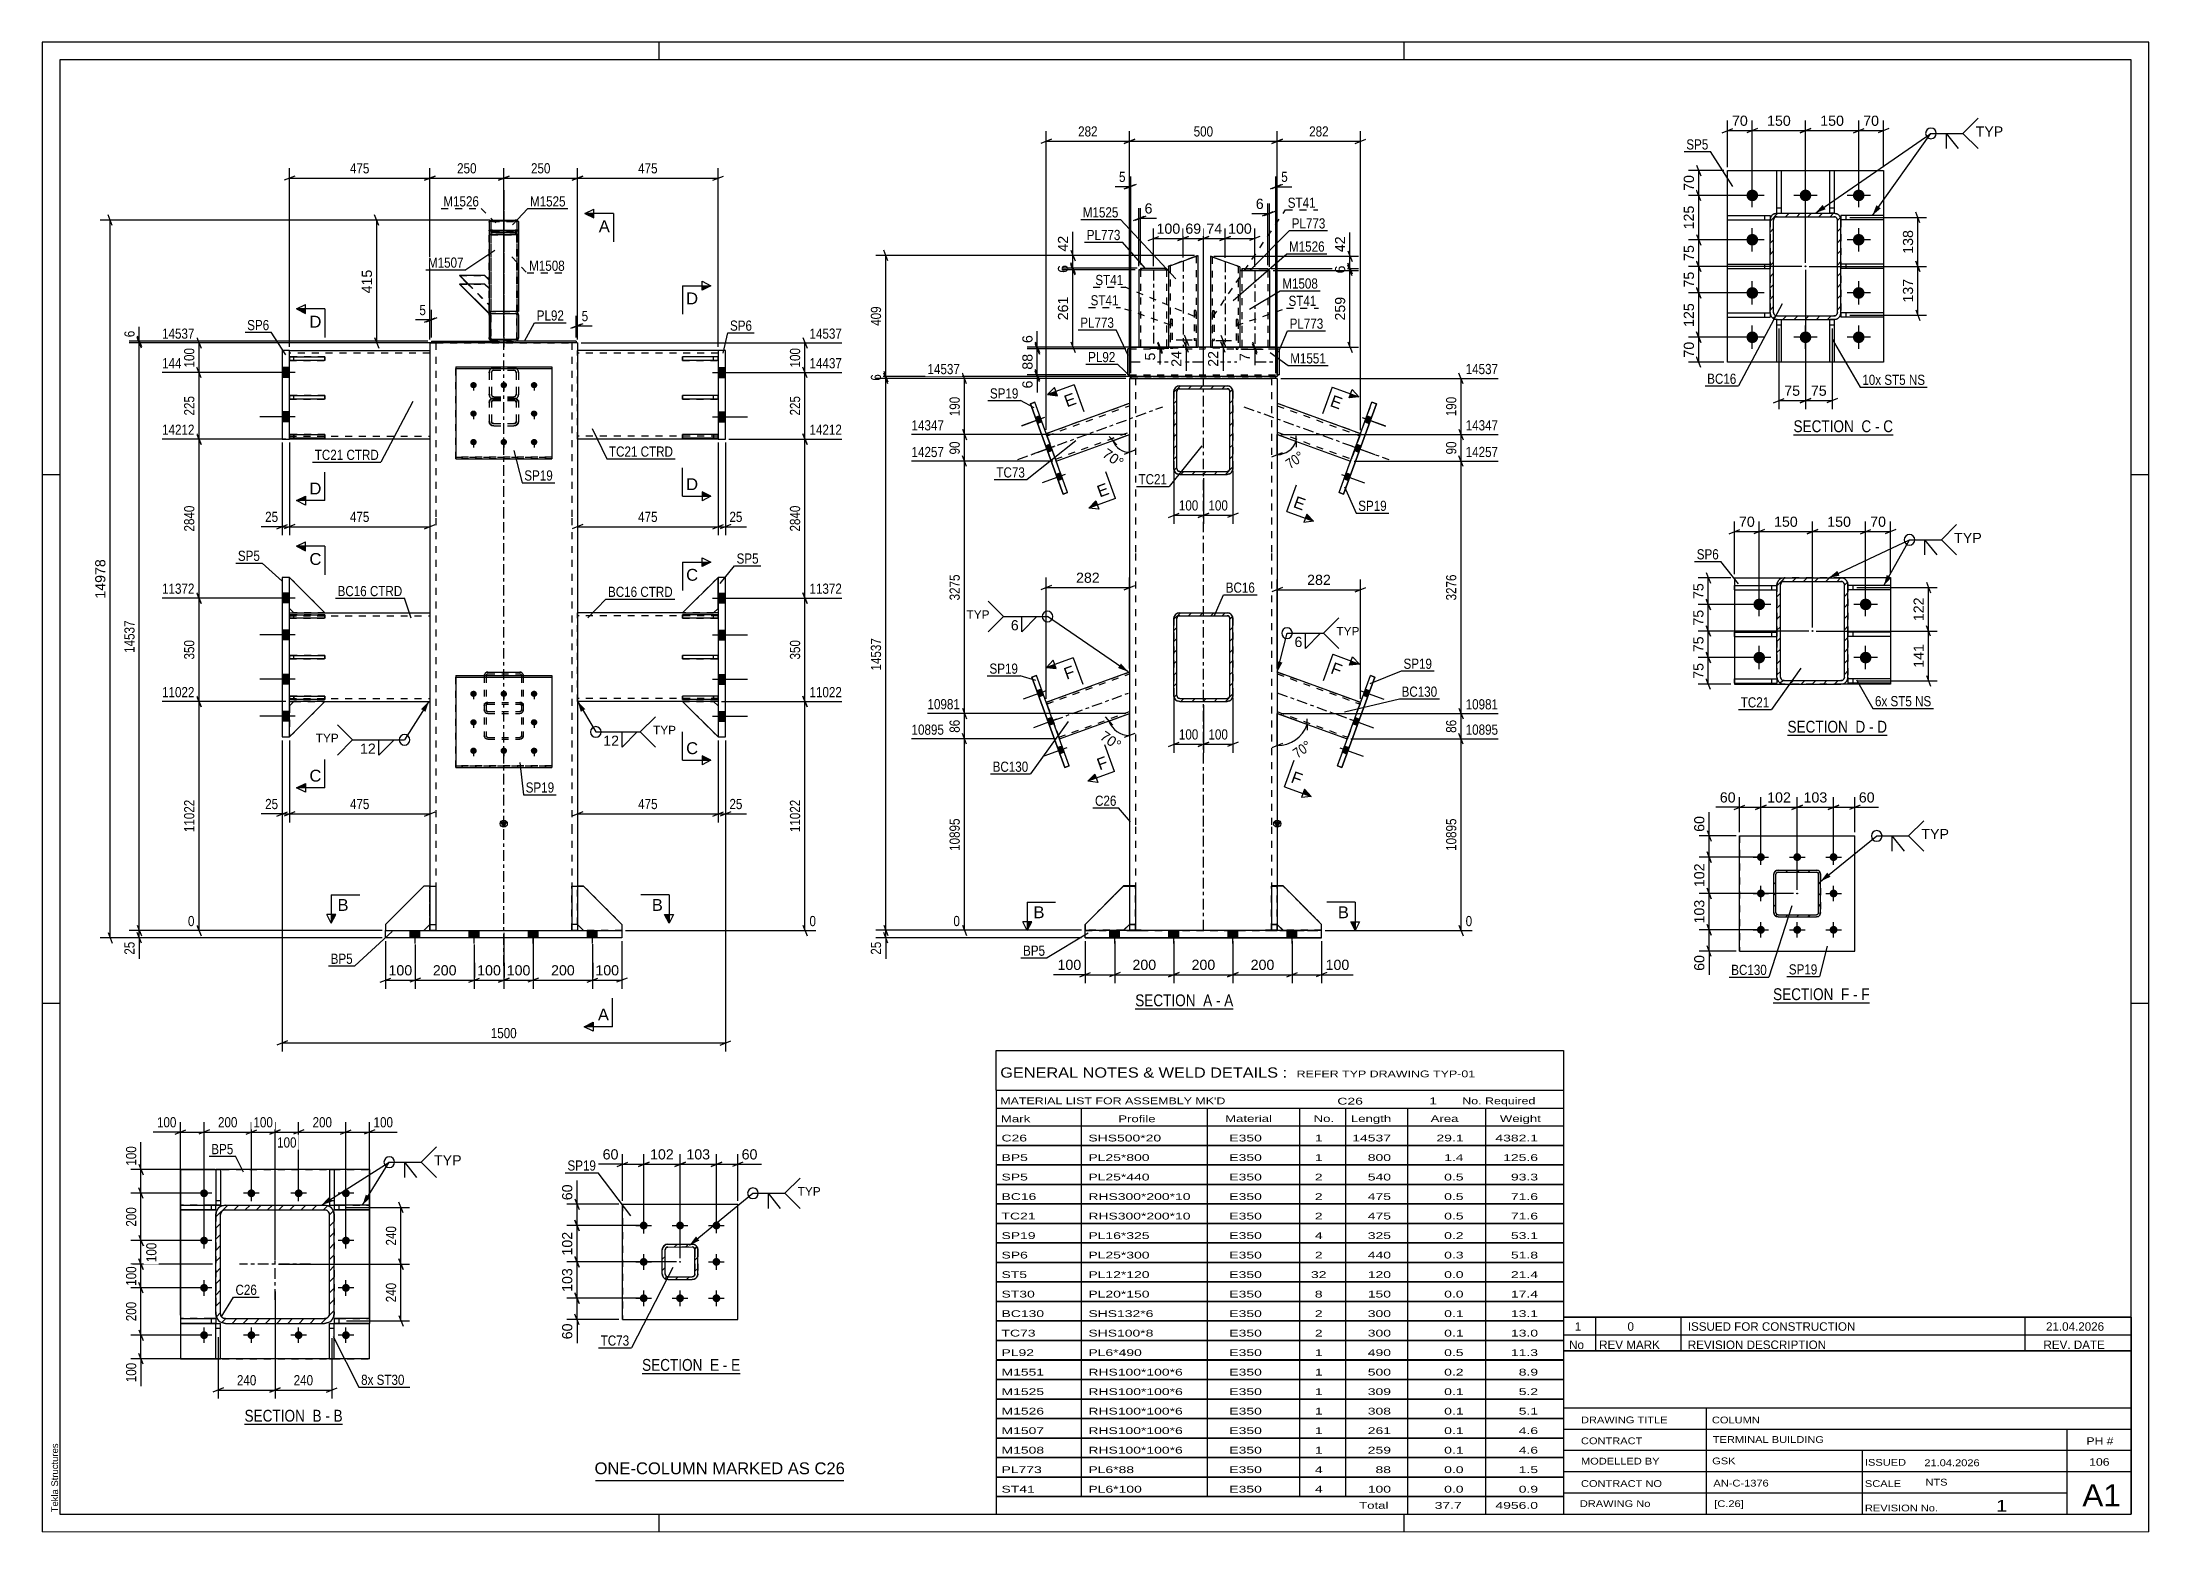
# Paper-space layout 'Layout1' of a CAD drawing. Header units: millimetres. Extents: x 0 to 594, y 0 to 420.
# The model-space entities are those that its viewports show. They can reach past a viewport. Long polylines and large blocks are cut down to what shows.
import ezdxf

# ---------------------------------------------------------------- set-up
doc = ezdxf.new("R2010")
doc.units = ezdxf.units.MM
doc.linetypes.add('DXK_LINE_DOT2', pattern=[3.9198, 1.9599, -1.9599])
doc.linetypes.add('DXK_LINE_DOT3', pattern=[5.9187, 2.979, -0.9799, 0.9799, -0.9799])
doc.layers.add('Viewport layer', color=7, linetype='Continuous', plot=False)
doc.styles.add('Arial', font='ARIAL.TTF', dxfattribs={"height": 0.2})
doc.styles.add('Arial Narrow', font='ARIALN.TTF', dxfattribs={"height": 0.2})

# ---------------------------------------------------------------- blocks, each defined once
blk = doc.blocks.new('Unknown-284858639-1134')
at = {"color": 5, "linetype": 'Continuous'}
for p, q in [((463.84, 250.42), (-130.16, 250.42)), ((-130.16, 250.42), (-130.16, -169.58)), ((43.84, 245.42), (43.84, 250.42)), ((253.84, 245.42), (253.84, 250.42)), ((463.84, -169.58), (463.84, 250.42)), ((458.84, 245.42), (-125.16, 245.42)), ((-125.16, 245.42), (-125.16, -164.58)), ((458.84, -164.58), (458.84, 245.42)), ((-125.16, 128.42), (-130.16, 128.42)), ((463.84, 128.42), (458.84, 128.42)), ((-125.16, -20.58), (-130.16, -20.58)), ((463.84, -20.58), (458.84, -20.58)), ((-125.16, -164.58), (458.84, -164.58)), ((43.84, -169.58), (43.84, -164.58)), ((253.84, -169.58), (253.84, -164.58)), ((-130.16, -169.58), (463.84, -169.58))]:
    blk.add_line(p, q, dxfattribs=at)
at = {"color": 174, "linetype": 'Continuous', "style": 'Arial'}
blk.add_text('Tekla Structures', height=1.9102, rotation=90, dxfattribs=at).set_placement((-125.66, -164.08))
blk = doc.blocks.new('Unknown-284858639-11 - 2203')
at = {"color": 6, "linetype": 'Continuous'}
blk.add_line((-73.09, -139.26), (-45.44, -139.26), dxfattribs=at)
at = {"color": 0, "linetype": 'Continuous'}
blk.add_wipeout([(-54.98, -138.51), (-54.98, -135.01), (-73.09, -135.01), (-73.09, -138.51)], dxfattribs=at)
blk.add_wipeout([(-51.37, -138.51), (-51.37, -135.01), (-53.93, -135.01), (-53.93, -138.51)], dxfattribs=at)
at = {"color": 7, "linetype": 'Continuous', "style": 'Arial Narrow'}
blk.add_text('SECTION ', height=3.34, dxfattribs=at).set_placement((-73.09, -138.51))
at = {"color": 0, "linetype": 'Continuous'}
blk.add_wipeout([(-49.05, -138.51), (-49.05, -135.01), (-50.32, -135.01), (-50.32, -138.51)], dxfattribs=at)
at = {"color": 7, "linetype": 'Continuous', "style": 'Arial Narrow'}
blk.add_text('B', height=3.34, dxfattribs=at).set_placement((-53.93, -138.51))
at = {"color": 0, "linetype": 'Continuous'}
blk.add_wipeout([(-45.44, -138.51), (-45.44, -135.01), (-48, -135.01), (-48, -138.51)], dxfattribs=at)
at = {"color": 7, "linetype": 'Continuous', "style": 'Arial Narrow'}
for s, p in [('B', (-48, -138.51)), ('-', (-50.32, -138.51))]:
    blk.add_text(s, height=3.34, dxfattribs=at).set_placement(p)
blk = doc.blocks.new('Unknown-284858639-13 - 2674')
at = {"color": 6, "linetype": 'Continuous'}
blk.add_line((39, -124.93), (66.65, -124.93), dxfattribs=at)
at = {"color": 0, "linetype": 'Continuous'}
blk.add_wipeout([(57.11, -124.18), (57.11, -120.68), (39, -120.68), (39, -124.18)], dxfattribs=at)
blk.add_wipeout([(60.71, -124.18), (60.71, -120.68), (58.16, -120.68), (58.16, -124.18)], dxfattribs=at)
at = {"color": 7, "linetype": 'Continuous', "style": 'Arial Narrow'}
blk.add_text('SECTION ', height=3.34, dxfattribs=at).set_placement((39, -124.18))
at = {"color": 0, "linetype": 'Continuous'}
blk.add_wipeout([(63.04, -124.18), (63.04, -120.68), (61.76, -120.68), (61.76, -124.18)], dxfattribs=at)
at = {"color": 7, "linetype": 'Continuous', "style": 'Arial Narrow'}
blk.add_text('E', height=3.34, dxfattribs=at).set_placement((58.16, -124.18))
at = {"color": 0, "linetype": 'Continuous'}
blk.add_wipeout([(66.65, -124.18), (66.65, -120.68), (64.09, -120.68), (64.09, -124.18)], dxfattribs=at)
at = {"color": 7, "linetype": 'Continuous', "style": 'Arial Narrow'}
for s, p in [('-', (61.76, -124.18)), ('E', (64.09, -124.18))]:
    blk.add_text(s, height=3.34, dxfattribs=at).set_placement(p)
blk = doc.blocks.new('Unknown-284858639-14 - 7860')
at = {"color": 6, "linetype": 'Continuous'}
blk.add_line((363.64, 139.71), (391.71, 139.71), dxfattribs=at)
at = {"color": 0, "linetype": 'Continuous'}
blk.add_wipeout([(381.74, 140.46), (381.74, 143.96), (363.64, 143.96), (363.64, 140.46)], dxfattribs=at)
blk.add_wipeout([(385.56, 140.46), (385.56, 143.96), (382.79, 143.96), (382.79, 140.46)], dxfattribs=at)
at = {"color": 7, "linetype": 'Continuous', "style": 'Arial Narrow'}
blk.add_text('SECTION ', height=3.34, dxfattribs=at).set_placement((363.64, 140.46))
at = {"color": 0, "linetype": 'Continuous'}
blk.add_wipeout([(387.89, 140.46), (387.89, 143.96), (386.61, 143.96), (386.61, 140.46)], dxfattribs=at)
at = {"color": 7, "linetype": 'Continuous', "style": 'Arial Narrow'}
blk.add_text('C', height=3.34, dxfattribs=at).set_placement((382.79, 140.46))
at = {"color": 0, "linetype": 'Continuous'}
blk.add_wipeout([(391.71, 140.46), (391.71, 143.96), (388.94, 143.96), (388.94, 140.46)], dxfattribs=at)
at = {"color": 7, "linetype": 'Continuous', "style": 'Arial Narrow'}
for s, p in [('C', (388.94, 140.46)), ('-', (386.61, 140.46))]:
    blk.add_text(s, height=3.34, dxfattribs=at).set_placement(p)
blk = doc.blocks.new('Unknown-284858639-15 - 6997')
at = {"color": 6, "linetype": 'Continuous'}
blk.add_line((357.89, -20.42), (385.1, -20.42), dxfattribs=at)
at = {"color": 0, "linetype": 'Continuous'}
blk.add_wipeout([(375.99, -19.67), (375.99, -16.17), (357.89, -16.17), (357.89, -19.67)], dxfattribs=at)
blk.add_wipeout([(379.38, -19.67), (379.38, -16.17), (377.04, -16.17), (377.04, -19.67)], dxfattribs=at)
at = {"color": 7, "linetype": 'Continuous', "style": 'Arial Narrow'}
blk.add_text('SECTION ', height=3.34, dxfattribs=at).set_placement((357.89, -19.67))
at = {"color": 0, "linetype": 'Continuous'}
blk.add_wipeout([(381.71, -19.67), (381.71, -16.17), (380.43, -16.17), (380.43, -19.67)], dxfattribs=at)
at = {"color": 7, "linetype": 'Continuous', "style": 'Arial Narrow'}
blk.add_text('F', height=3.34, dxfattribs=at).set_placement((377.04, -19.67))
at = {"color": 0, "linetype": 'Continuous'}
blk.add_wipeout([(385.1, -19.67), (385.1, -16.17), (382.76, -16.17), (382.76, -19.67)], dxfattribs=at)
at = {"color": 7, "linetype": 'Continuous', "style": 'Arial Narrow'}
for s, p in [('F', (382.76, -19.67)), ('-', (380.43, -19.67))]:
    blk.add_text(s, height=3.34, dxfattribs=at).set_placement(p)
blk = doc.blocks.new('Unknown-284858639-16 - 8253')
at = {"color": 6, "linetype": 'Continuous'}
blk.add_line((361.95, 55), (390.02, 55), dxfattribs=at)
at = {"color": 0, "linetype": 'Continuous'}
blk.add_wipeout([(380.06, 55.75), (380.06, 59.25), (361.95, 59.25), (361.95, 55.75)], dxfattribs=at)
blk.add_wipeout([(383.88, 55.75), (383.88, 59.25), (381.11, 59.25), (381.11, 55.75)], dxfattribs=at)
at = {"color": 7, "linetype": 'Continuous', "style": 'Arial Narrow'}
blk.add_text('SECTION ', height=3.34, dxfattribs=at).set_placement((361.95, 55.75))
at = {"color": 0, "linetype": 'Continuous'}
blk.add_wipeout([(386.2, 55.75), (386.2, 59.25), (384.93, 59.25), (384.93, 55.75)], dxfattribs=at)
at = {"color": 7, "linetype": 'Continuous', "style": 'Arial Narrow'}
blk.add_text('D', height=3.34, dxfattribs=at).set_placement((381.11, 55.75))
at = {"color": 0, "linetype": 'Continuous'}
blk.add_wipeout([(390.02, 55.75), (390.02, 59.25), (387.25, 59.25), (387.25, 55.75)], dxfattribs=at)
at = {"color": 7, "linetype": 'Continuous', "style": 'Arial Narrow'}
for s, p in [('-', (384.93, 55.75)), ('D', (387.25, 55.75))]:
    blk.add_text(s, height=3.34, dxfattribs=at).set_placement(p)
blk = doc.blocks.new('Unknown-284858639-17 - 3422')
at = {"color": 6, "linetype": 'Continuous'}
blk.add_line((178.04, -22.15), (205.68, -22.15), dxfattribs=at)
at = {"color": 0, "linetype": 'Continuous'}
blk.add_wipeout([(196.14, -21.4), (196.14, -17.9), (178.04, -17.9), (178.04, -21.4)], dxfattribs=at)
blk.add_wipeout([(199.75, -21.4), (199.75, -17.9), (197.19, -17.9), (197.19, -21.4)], dxfattribs=at)
at = {"color": 7, "linetype": 'Continuous', "style": 'Arial Narrow'}
blk.add_text('SECTION ', height=3.34, dxfattribs=at).set_placement((178.04, -21.4))
at = {"color": 0, "linetype": 'Continuous'}
blk.add_wipeout([(202.08, -21.4), (202.08, -17.9), (200.8, -17.9), (200.8, -21.4)], dxfattribs=at)
at = {"color": 7, "linetype": 'Continuous', "style": 'Arial Narrow'}
blk.add_text('A', height=3.34, dxfattribs=at).set_placement((197.19, -21.4))
at = {"color": 0, "linetype": 'Continuous'}
blk.add_wipeout([(205.68, -21.4), (205.68, -17.9), (203.13, -17.9), (203.13, -21.4)], dxfattribs=at)
at = {"color": 7, "linetype": 'Continuous', "style": 'Arial Narrow'}
for s, p in [('-', (200.8, -21.4)), ('A', (203.13, -21.4))]:
    blk.add_text(s, height=3.34, dxfattribs=at).set_placement(p)
blk = doc.blocks.new('Part-284858639-2251 - 2203')
at = {"color": 2, "linetype": 'Continuous'}
for p, q in [((-91.17, -109.46), (-82.5, -109.45)), ((-91.17, -109.46), (-91.17, -109.46)), ((-91.17, -109.46), (-91.17, -110.79)), ((-91.17, -110.79), (-82.5, -110.79)), ((-82.5, -110.79), (-91.17, -110.79)), ((-82.5, -109.45), (-81.17, -109.45)), ((-82.5, -109.45), (-82.5, -110.79)), ((-82.5, -110.79), (-81.17, -110.79)), ((-81.17, -110.79), (-82.5, -110.79)), ((-81.17, -109.45), (-81.17, -110.79))]:
    blk.add_line(p, q, dxfattribs=at)
at = {"color": 7, "linetype": 'DXK_LINE_DOT2'}
for p, q in [((-82.5, -109.46), (-91.17, -109.46)), ((-81.17, -109.46), (-82.5, -109.46)), ((-82.5, -110.79), (-82.5, -110.79)), ((-81.17, -109.45), (-81.17, -109.46)), ((-81.17, -110.79), (-81.17, -110.79)), ((-81.17, -110.79), (-81.17, -110.79))]:
    blk.add_line(p, q, dxfattribs=at)
blk = doc.blocks.new('Part-284858639-2246 - 2203')
at = {"color": 2, "linetype": 'Continuous'}
for p, q in [((-91.17, -77.46), (-82.5, -77.45)), ((-91.17, -77.46), (-91.17, -77.46)), ((-91.17, -77.46), (-91.17, -78.79)), ((-91.17, -78.79), (-82.5, -78.79)), ((-82.5, -78.79), (-91.17, -78.79)), ((-82.5, -77.45), (-81.17, -77.45)), ((-82.5, -77.45), (-82.5, -78.79)), ((-82.5, -78.79), (-81.17, -78.79)), ((-81.17, -78.79), (-82.5, -78.79)), ((-81.17, -78.79), (-81.17, -77.45)), ((-81.17, -78.79), (-81.17, -78.79))]:
    blk.add_line(p, q, dxfattribs=at)
at = {"color": 7, "linetype": 'DXK_LINE_DOT2'}
for p, q in [((-82.5, -77.46), (-91.17, -77.46)), ((-81.17, -77.46), (-82.5, -77.46)), ((-82.5, -78.79), (-82.5, -78.79)), ((-81.17, -77.45), (-81.17, -77.46))]:
    blk.add_line(p, q, dxfattribs=at)
blk = doc.blocks.new('Bolt-284858639-2311 - 2203')
at = {"linetype": 'Continuous'}
for points in [[(-84.5, -75.22), (-84.73, -75.2), (-84.95, -75.13), (-85.15, -75.01), (-85.32, -74.86), (-85.45, -74.67), (-85.55, -74.46), (-85.6, -74.24), (-85.6, -74.01), (-85.55, -73.78), (-85.45, -73.57), (-85.32, -73.39), (-85.15, -73.23), (-84.95, -73.12), (-84.73, -73.05), (-84.5, -73.02), (-84.27, -73.05), (-84.05, -73.12), (-83.85, -73.23), (-83.68, -73.39), (-83.55, -73.57), (-83.46, -73.78), (-83.41, -74.01), (-83.41, -74.24), (-83.46, -74.46), (-83.55, -74.67), (-83.68, -74.86), (-83.85, -75.01), (-84.05, -75.13), (-84.27, -75.2)], [(-71.17, -75.22), (-71.4, -75.2), (-71.62, -75.13), (-71.81, -75.01), (-71.99, -74.86), (-72.12, -74.67), (-72.21, -74.46), (-72.26, -74.24), (-72.26, -74.01), (-72.21, -73.78), (-72.12, -73.57), (-71.99, -73.39), (-71.81, -73.23), (-71.62, -73.12), (-71.4, -73.05), (-71.17, -73.02), (-70.94, -73.05), (-70.72, -73.12), (-70.52, -73.23), (-70.35, -73.39), (-70.22, -73.57), (-70.12, -73.78), (-70.07, -74.01), (-70.07, -74.24), (-70.12, -74.46), (-70.22, -74.67), (-70.35, -74.86), (-70.52, -75.01), (-70.72, -75.13), (-70.94, -75.2)], [(-57.83, -75.22), (-58.06, -75.2), (-58.28, -75.13), (-58.48, -75.01), (-58.65, -74.86), (-58.79, -74.67), (-58.88, -74.46), (-58.93, -74.24), (-58.93, -74.01), (-58.88, -73.78), (-58.79, -73.57), (-58.65, -73.39), (-58.48, -73.23), (-58.28, -73.12), (-58.06, -73.05), (-57.83, -73.02), (-57.61, -73.05), (-57.39, -73.12), (-57.19, -73.23), (-57.02, -73.39), (-56.88, -73.57), (-56.79, -73.78), (-56.74, -74.01), (-56.74, -74.24), (-56.79, -74.46), (-56.88, -74.67), (-57.02, -74.86), (-57.19, -75.01), (-57.39, -75.13), (-57.61, -75.2)], [(-44.5, -75.22), (-44.73, -75.2), (-44.95, -75.13), (-45.15, -75.01), (-45.32, -74.86), (-45.45, -74.67), (-45.55, -74.46), (-45.6, -74.24), (-45.6, -74.01), (-45.55, -73.78), (-45.45, -73.57), (-45.32, -73.39), (-45.15, -73.23), (-44.95, -73.12), (-44.73, -73.05), (-44.5, -73.02), (-44.27, -73.05), (-44.05, -73.12), (-43.85, -73.23), (-43.68, -73.39), (-43.55, -73.57), (-43.46, -73.78), (-43.41, -74.01), (-43.41, -74.24), (-43.46, -74.46), (-43.55, -74.67), (-43.68, -74.86), (-43.85, -75.01), (-44.05, -75.13), (-44.27, -75.2)], [(-84.5, -88.56), (-84.73, -88.53), (-84.95, -88.46), (-85.15, -88.35), (-85.32, -88.19), (-85.45, -88.01), (-85.55, -87.8), (-85.6, -87.57), (-85.6, -87.34), (-85.55, -87.12), (-85.45, -86.91), (-85.32, -86.72), (-85.15, -86.57), (-84.95, -86.45), (-84.73, -86.38), (-84.5, -86.36), (-84.27, -86.38), (-84.05, -86.45), (-83.85, -86.57), (-83.68, -86.72), (-83.55, -86.91), (-83.46, -87.12), (-83.41, -87.34), (-83.41, -87.57), (-83.46, -87.8), (-83.55, -88.01), (-83.68, -88.19), (-83.85, -88.35), (-84.05, -88.46), (-84.27, -88.53)], [(-44.5, -88.56), (-44.73, -88.53), (-44.95, -88.46), (-45.15, -88.35), (-45.32, -88.19), (-45.45, -88.01), (-45.55, -87.8), (-45.6, -87.57), (-45.6, -87.34), (-45.55, -87.12), (-45.45, -86.91), (-45.32, -86.72), (-45.15, -86.57), (-44.95, -86.45), (-44.73, -86.38), (-44.5, -86.36), (-44.27, -86.38), (-44.05, -86.45), (-43.85, -86.57), (-43.68, -86.72), (-43.55, -86.91), (-43.46, -87.12), (-43.41, -87.34), (-43.41, -87.57), (-43.46, -87.8), (-43.55, -88.01), (-43.68, -88.19), (-43.85, -88.35), (-44.05, -88.46), (-44.27, -88.53)], [(-84.5, -101.89), (-84.73, -101.86), (-84.95, -101.79), (-85.15, -101.68), (-85.32, -101.53), (-85.45, -101.34), (-85.55, -101.13), (-85.6, -100.9), (-85.6, -100.67), (-85.55, -100.45), (-85.45, -100.24), (-85.32, -100.05), (-85.15, -99.9), (-84.95, -99.78), (-84.73, -99.71), (-84.5, -99.69), (-84.27, -99.71), (-84.05, -99.78), (-83.85, -99.9), (-83.68, -100.05), (-83.55, -100.24), (-83.46, -100.45), (-83.41, -100.67), (-83.41, -100.9), (-83.46, -101.13), (-83.55, -101.34), (-83.68, -101.53), (-83.85, -101.68), (-84.05, -101.79), (-84.27, -101.86)], [(-44.5, -101.89), (-44.73, -101.86), (-44.95, -101.79), (-45.15, -101.68), (-45.32, -101.53), (-45.45, -101.34), (-45.55, -101.13), (-45.6, -100.9), (-45.6, -100.67), (-45.55, -100.45), (-45.45, -100.24), (-45.32, -100.05), (-45.15, -99.9), (-44.95, -99.78), (-44.73, -99.71), (-44.5, -99.69), (-44.27, -99.71), (-44.05, -99.78), (-43.85, -99.9), (-43.68, -100.05), (-43.55, -100.24), (-43.46, -100.45), (-43.41, -100.67), (-43.41, -100.9), (-43.46, -101.13), (-43.55, -101.34), (-43.68, -101.53), (-43.85, -101.68), (-44.05, -101.79), (-44.27, -101.86)], [(-84.5, -115.22), (-84.73, -115.2), (-84.95, -115.13), (-85.15, -115.01), (-85.32, -114.86), (-85.45, -114.67), (-85.55, -114.46), (-85.6, -114.24), (-85.6, -114.01), (-85.55, -113.78), (-85.45, -113.57), (-85.32, -113.39), (-85.15, -113.23), (-84.95, -113.12), (-84.73, -113.05), (-84.5, -113.02), (-84.27, -113.05), (-84.05, -113.12), (-83.85, -113.23), (-83.68, -113.39), (-83.55, -113.57), (-83.46, -113.78), (-83.41, -114.01), (-83.41, -114.24), (-83.46, -114.46), (-83.55, -114.67), (-83.68, -114.86), (-83.85, -115.01), (-84.05, -115.13), (-84.27, -115.2)], [(-71.17, -115.22), (-71.4, -115.2), (-71.62, -115.13), (-71.81, -115.01), (-71.99, -114.86), (-72.12, -114.67), (-72.21, -114.46), (-72.26, -114.24), (-72.26, -114.01), (-72.21, -113.78), (-72.12, -113.57), (-71.99, -113.39), (-71.81, -113.23), (-71.62, -113.12), (-71.4, -113.05), (-71.17, -113.02), (-70.94, -113.05), (-70.72, -113.12), (-70.52, -113.23), (-70.35, -113.39), (-70.22, -113.57), (-70.12, -113.78), (-70.07, -114.01), (-70.07, -114.24), (-70.12, -114.46), (-70.22, -114.67), (-70.35, -114.86), (-70.52, -115.01), (-70.72, -115.13), (-70.94, -115.2)], [(-57.83, -115.22), (-58.06, -115.2), (-58.28, -115.13), (-58.48, -115.01), (-58.65, -114.86), (-58.79, -114.67), (-58.88, -114.46), (-58.93, -114.24), (-58.93, -114.01), (-58.88, -113.78), (-58.79, -113.57), (-58.65, -113.39), (-58.48, -113.23), (-58.28, -113.12), (-58.06, -113.05), (-57.83, -113.02), (-57.61, -113.05), (-57.39, -113.12), (-57.19, -113.23), (-57.02, -113.39), (-56.88, -113.57), (-56.79, -113.78), (-56.74, -114.01), (-56.74, -114.24), (-56.79, -114.46), (-56.88, -114.67), (-57.02, -114.86), (-57.19, -115.01), (-57.39, -115.13), (-57.61, -115.2)], [(-44.5, -115.22), (-44.73, -115.2), (-44.95, -115.13), (-45.15, -115.01), (-45.32, -114.86), (-45.45, -114.67), (-45.55, -114.46), (-45.6, -114.24), (-45.6, -114.01), (-45.55, -113.78), (-45.45, -113.57), (-45.32, -113.39), (-45.15, -113.23), (-44.95, -113.12), (-44.73, -113.05), (-44.5, -113.02), (-44.27, -113.05), (-44.05, -113.12), (-43.85, -113.23), (-43.68, -113.39), (-43.55, -113.57), (-43.46, -113.78), (-43.41, -114.01), (-43.41, -114.24), (-43.46, -114.46), (-43.55, -114.67), (-43.68, -114.86), (-43.85, -115.01), (-44.05, -115.13), (-44.27, -115.2)]]:
    blk.add_hatch(color=1, dxfattribs=at).paths.add_polyline_path(points)
at = {"color": 1, "linetype": 'Continuous'}
for p, q in [((-82.3, -74.12), (-86.7, -74.12)), ((-84.5, -76.32), (-84.5, -71.92)), ((-68.97, -74.12), (-73.37, -74.12)), ((-71.17, -76.32), (-71.17, -71.92)), ((-55.63, -74.12), (-60.03, -74.12)), ((-57.83, -76.32), (-57.83, -71.92)), ((-42.3, -74.12), (-46.7, -74.12)), ((-44.5, -76.32), (-44.5, -71.92)), ((-82.3, -87.46), (-86.7, -87.46)), ((-84.5, -89.66), (-84.5, -85.26)), ((-42.3, -87.46), (-46.7, -87.46)), ((-44.5, -89.66), (-44.5, -85.26)), ((-82.3, -100.79), (-86.7, -100.79)), ((-84.5, -102.99), (-84.5, -98.59)), ((-42.3, -100.79), (-46.7, -100.79)), ((-44.5, -102.99), (-44.5, -98.59)), ((-84.5, -116.32), (-84.5, -111.92)), ((-71.17, -116.32), (-71.17, -111.92)), ((-57.83, -116.32), (-57.83, -111.92)), ((-44.5, -116.32), (-44.5, -111.92)), ((-82.3, -114.12), (-86.7, -114.12)), ((-68.97, -114.12), (-73.37, -114.12)), ((-55.63, -114.12), (-60.03, -114.12)), ((-42.3, -114.12), (-46.7, -114.12))]:
    blk.add_line(p, q, dxfattribs=at)
blk = doc.blocks.new('Part-284858639-2256 - 2203')
at = {"color": 2, "linetype": 'Continuous'}
for p, q in [((-46.5, -77.45), (-47.83, -77.45)), ((-47.83, -77.45), (-47.83, -78.79)), ((-47.83, -78.79), (-46.5, -78.79)), ((-46.5, -78.79), (-47.83, -78.79)), ((-47.83, -78.79), (-47.83, -78.79)), ((-47.83, -78.79), (-47.83, -78.79)), ((-46.5, -77.45), (-46.5, -78.79)), ((-37.83, -77.46), (-46.5, -77.45)), ((-46.5, -78.79), (-37.83, -78.79)), ((-37.83, -78.79), (-46.5, -78.79)), ((-37.83, -77.46), (-37.83, -78.79)), ((-37.83, -78.79), (-37.83, -78.79))]:
    blk.add_line(p, q, dxfattribs=at)
at = {"color": 7, "linetype": 'DXK_LINE_DOT2'}
for p, q in [((-47.83, -77.46), (-46.5, -77.46)), ((-46.5, -77.46), (-37.83, -77.46)), ((-46.5, -78.79), (-46.5, -78.79)), ((-37.83, -78.79), (-37.83, -78.79))]:
    blk.add_line(p, q, dxfattribs=at)
blk = doc.blocks.new('Part-284858639-2261 - 2203')
at = {"color": 2, "linetype": 'Continuous'}
for p, q in [((-46.5, -109.45), (-47.83, -109.45)), ((-47.83, -109.45), (-47.83, -110.79)), ((-47.83, -110.79), (-46.5, -110.79)), ((-46.5, -110.79), (-47.83, -110.79)), ((-46.5, -109.45), (-46.5, -110.79)), ((-37.83, -109.46), (-46.5, -109.45)), ((-46.5, -110.79), (-37.83, -110.79)), ((-37.83, -110.79), (-46.5, -110.79)), ((-37.83, -109.46), (-37.83, -110.79)), ((-37.83, -110.79), (-37.83, -110.79))]:
    blk.add_line(p, q, dxfattribs=at)
at = {"color": 7, "linetype": 'DXK_LINE_DOT2'}
for p, q in [((-47.83, -109.46), (-46.5, -109.46)), ((-47.83, -110.79), (-47.83, -110.79)), ((-47.83, -110.79), (-47.83, -110.79)), ((-46.5, -109.46), (-37.83, -109.46)), ((-46.5, -110.79), (-46.5, -110.79)), ((-37.83, -110.79), (-37.83, -110.79))]:
    blk.add_line(p, q, dxfattribs=at)
blk = doc.blocks.new('Part-284858639-2297 - 2203')
at = {"color": 2, "linetype": 'Continuous'}
for p, q in [((-91.17, -67.46), (-81.17, -67.46)), ((-91.17, -67.46), (-91.17, -67.46)), ((-91.17, -67.46), (-91.17, -77.46)), ((-49.17, -67.46), (-79.83, -67.46)), ((-37.83, -67.46), (-47.83, -67.46)), ((-37.83, -67.46), (-37.83, -67.46)), ((-37.83, -67.46), (-37.83, -77.46)), ((-91.17, -78.79), (-91.17, -109.46)), ((-37.83, -78.79), (-37.83, -109.46)), ((-91.17, -110.79), (-91.17, -120.79)), ((-37.83, -120.79), (-37.83, -110.79)), ((-91.17, -120.79), (-81.17, -120.79)), ((-49.17, -120.79), (-79.83, -120.79)), ((-37.83, -120.79), (-47.83, -120.79))]:
    blk.add_line(p, q, dxfattribs=at)
at = {"color": 7, "linetype": 'DXK_LINE_DOT2'}
for p, q in [((-91.17, -67.46), (-37.83, -67.46)), ((-81.17, -67.46), (-79.83, -67.46)), ((-47.83, -67.46), (-49.17, -67.46)), ((-91.17, -77.46), (-91.17, -78.79)), ((-37.83, -77.46), (-37.83, -78.79)), ((-91.17, -109.46), (-91.17, -110.79)), ((-37.83, -109.46), (-37.83, -110.79)), ((-91.17, -120.79), (-37.83, -120.79)), ((-81.17, -120.79), (-79.83, -120.79)), ((-47.83, -120.79), (-49.17, -120.79))]:
    blk.add_line(p, q, dxfattribs=at)
blk = doc.blocks.new('Part-284858639-2326 - 2203')
at = {"linetype": 'Continuous'}
h = blk.add_hatch(dxfattribs=at)
h.set_pattern_fill('', scale=0.7, style=0, pattern_type=0)
h.set_pattern_definition([(45, (-48.0378, -79.0994), (-1.57154, 1.57154), [])])
h.paths.add_polyline_path([(-47.83, -80.12), (-48.04, -79.1), (-48.62, -78.23), (-49.48, -77.66), (-50.5, -77.45), (-78.5, -77.45), (-79.52, -77.66), (-80.39, -78.23), (-80.97, -79.1), (-81.17, -80.12), (-81.17, -108.12), (-80.97, -109.14), (-80.39, -110.01), (-79.52, -110.58), (-78.5, -110.79), (-50.5, -110.79), (-49.48, -110.58), (-48.62, -110.01), (-48.04, -109.14), (-47.83, -108.12)])
h.paths.add_polyline_path([(-49.27, -108.63), (-49.56, -109.06), (-49.99, -109.35), (-50.5, -109.45), (-78.5, -109.45), (-79.01, -109.35), (-79.44, -109.06), (-79.73, -108.63), (-79.83, -108.12), (-79.83, -80.12), (-79.73, -79.61), (-79.44, -79.18), (-79.01, -78.89), (-78.5, -78.79), (-50.5, -78.79), (-49.99, -78.89), (-49.56, -79.18), (-49.27, -79.61), (-49.17, -80.12), (-49.17, -108.12)])
at = {"color": 7, "linetype": 'DXK_LINE_DOT2'}
for p, q in [((-81.17, -80.12), (-80.97, -79.1)), ((-81.17, -80.12), (-81.17, -108.12)), ((-79.73, -79.61), (-79.83, -80.12)), ((-79.83, -80.12), (-79.83, -80.12)), ((-79.83, -108.12), (-79.83, -80.12)), ((-79.73, -79.61), (-79.73, -79.61)), ((-79.52, -77.66), (-78.5, -77.46)), ((-78.5, -77.46), (-78.5, -77.45)), ((-78.5, -77.46), (-50.5, -77.46)), ((-50.5, -77.46), (-50.5, -77.45)), ((-50.5, -77.46), (-49.48, -77.66)), ((-49.27, -79.61), (-49.27, -79.61)), ((-49.17, -80.12), (-49.27, -79.61)), ((-49.17, -80.12), (-49.17, -80.12)), ((-49.17, -108.12), (-49.17, -80.12)), ((-48.04, -79.1), (-47.83, -80.12)), ((-47.83, -80.12), (-47.83, -108.12)), ((-80.97, -109.14), (-81.17, -108.12)), ((-79.83, -108.12), (-79.83, -108.12)), ((-79.83, -108.12), (-79.73, -108.63)), ((-79.01, -109.35), (-78.5, -109.46)), ((-78.5, -109.46), (-78.5, -109.45)), ((-78.5, -109.46), (-50.5, -109.46)), ((-50.5, -109.46), (-49.99, -109.35)), ((-50.5, -109.46), (-50.5, -109.45)), ((-49.27, -108.63), (-49.17, -108.12)), ((-49.17, -108.12), (-49.17, -108.12)), ((-47.83, -108.12), (-48.04, -109.14))]:
    blk.add_line(p, q, dxfattribs=at)
at = {"color": 2, "linetype": 'Continuous'}
for p, q in [((-80.97, -79.1), (-81.17, -80.12)), ((-81.17, -108.12), (-81.17, -80.12)), ((-79.83, -80.12), (-79.73, -79.61)), ((-79.83, -108.12), (-79.83, -80.12)), ((-78.5, -77.45), (-79.52, -77.66)), ((-78.5, -78.79), (-79.01, -78.89)), ((-79.01, -78.89), (-78.5, -78.79)), ((-78.5, -77.45), (-50.5, -77.45)), ((-78.5, -78.79), (-78.5, -78.79)), ((-78.5, -78.79), (-50.5, -78.79)), ((-78.5, -78.79), (-50.5, -78.79)), ((-49.48, -77.66), (-50.5, -77.45)), ((-50.5, -78.79), (-50.5, -78.79)), ((-49.99, -78.89), (-50.5, -78.79)), ((-50.5, -78.79), (-49.99, -78.89)), ((-49.27, -79.61), (-49.17, -80.12)), ((-49.17, -108.12), (-49.17, -80.12)), ((-47.83, -80.12), (-48.04, -79.1)), ((-47.83, -108.12), (-47.83, -80.12)), ((-81.17, -108.12), (-80.97, -109.14)), ((-80.97, -109.14), (-80.97, -109.14)), ((-80.97, -109.14), (-80.97, -109.14)), ((-79.73, -108.63), (-79.83, -108.12)), ((-79.52, -110.58), (-78.5, -110.79)), ((-78.5, -110.79), (-79.52, -110.59)), ((-78.5, -109.45), (-79.01, -109.35)), ((-78.5, -109.45), (-50.5, -109.45)), ((-78.5, -110.79), (-50.5, -110.79)), ((-78.5, -110.79), (-78.5, -110.79)), ((-78.5, -110.79), (-50.5, -110.79)), ((-49.99, -109.35), (-50.5, -109.45)), ((-50.5, -110.79), (-49.48, -110.58)), ((-49.48, -110.59), (-50.5, -110.79)), ((-50.5, -110.79), (-50.5, -110.79)), ((-49.17, -108.12), (-49.27, -108.63)), ((-48.04, -109.14), (-47.83, -108.12)), ((-48.04, -109.14), (-48.04, -109.14)), ((-48.04, -109.14), (-48.04, -109.14))]:
    blk.add_line(p, q, dxfattribs=at)
at = {"color": 7, "linetype": 'DXK_LINE_DOT3'}
for p, q in [((-64.5, -104.12), (-64.5, -84.12)), ((-54.5, -94.12), (-74.5, -94.12))]:
    blk.add_line(p, q, dxfattribs=at)
at = {"color": 7, "linetype": 'DXK_LINE_DOT2'}
for centre, radius, start, end in [((-78.5, -80.12), 2.67, 112.5, 157.5), ((-50.5, -80.12), 2.67, 22.5, 67.5), ((-78.5, -108.12), 1.33, 202.5, 247.5), ((-50.5, -108.12), 1.33, 292.5, 337.5)]:
    blk.add_arc(centre, radius, start, end, dxfattribs=at)
at = {"color": 2, "linetype": 'Continuous'}
for centre, radius, start, end in [((-78.5, -80.12), 2.67, 112.5, 157.5), ((-78.5, -80.12), 1.33, 112.5, 157.5), ((-78.5, -80.12), 1.33, 112.5, 157.5), ((-50.5, -80.12), 1.33, 22.5, 67.5), ((-50.5, -80.12), 1.33, 22.5, 67.5), ((-50.5, -80.12), 2.67, 22.5, 67.5), ((-78.5, -108.12), 2.67, 202.5, 247.5), ((-78.5, -108.12), 2.67, 202.5, 247.5), ((-78.5, -108.12), 1.33, 202.5, 247.5), ((-50.5, -108.12), 1.33, 292.5, 337.5), ((-50.5, -108.12), 2.67, 292.5, 337.5), ((-50.5, -108.12), 2.67, 292.5, 337.5)]:
    blk.add_arc(centre, radius, start, end, dxfattribs=at)
blk = doc.blocks.new('Part-284858639-2331 - 2203')
at = {"color": 2, "linetype": 'Continuous'}
for p, q in [((-81.17, -110.79), (-79.83, -110.79)), ((-81.17, -120.79), (-81.17, -110.79)), ((-81.17, -112.12), (-79.83, -112.12)), ((-79.83, -120.79), (-79.83, -110.79)), ((-81.17, -120.79), (-79.83, -120.79))]:
    blk.add_line(p, q, dxfattribs=at)
at = {"color": 7, "linetype": 'DXK_LINE_DOT2'}
for p, q in [((-81.17, -110.79), (-79.83, -110.79)), ((-81.17, -112.12), (-79.83, -112.12)), ((-79.83, -120.79), (-81.17, -120.79))]:
    blk.add_line(p, q, dxfattribs=at)
blk = doc.blocks.new('Part-284858639-2336 - 2203')
at = {"color": 2, "linetype": 'Continuous'}
for p, q in [((-49.17, -110.79), (-47.83, -110.79)), ((-49.17, -120.79), (-49.17, -110.79)), ((-49.17, -112.12), (-47.83, -112.12)), ((-47.83, -120.79), (-47.83, -110.79)), ((-49.17, -120.79), (-47.83, -120.79))]:
    blk.add_line(p, q, dxfattribs=at)
at = {"color": 7, "linetype": 'DXK_LINE_DOT2'}
for p, q in [((-49.17, -110.79), (-47.83, -110.79)), ((-49.17, -112.12), (-47.83, -112.12)), ((-47.83, -120.79), (-49.17, -120.79))]:
    blk.add_line(p, q, dxfattribs=at)
blk = doc.blocks.new('Part-284858639-2341 - 2203')
at = {"color": 2, "linetype": 'Continuous'}
for p, q in [((-81.17, -67.46), (-81.17, -77.45)), ((-79.83, -67.46), (-81.17, -67.46)), ((-79.83, -67.46), (-79.83, -77.46)), ((-81.17, -76.12), (-79.83, -76.12)), ((-81.17, -77.45), (-79.83, -77.45)), ((-79.83, -77.46), (-81.17, -77.46))]:
    blk.add_line(p, q, dxfattribs=at)
at = {"color": 7, "linetype": 'DXK_LINE_DOT2'}
for p, q in [((-81.17, -67.46), (-79.83, -67.46)), ((-81.17, -76.12), (-79.83, -76.12)), ((-81.17, -77.45), (-81.17, -77.46))]:
    blk.add_line(p, q, dxfattribs=at)
blk = doc.blocks.new('Part-284858639-2346 - 2203')
at = {"color": 2, "linetype": 'Continuous'}
for p, q in [((-49.17, -67.46), (-49.17, -77.46)), ((-47.83, -67.46), (-49.17, -67.46)), ((-47.83, -67.46), (-47.83, -77.45)), ((-49.17, -76.12), (-47.83, -76.12)), ((-49.17, -77.45), (-47.83, -77.45)), ((-49.17, -77.46), (-47.83, -77.46))]:
    blk.add_line(p, q, dxfattribs=at)
at = {"color": 7, "linetype": 'DXK_LINE_DOT2'}
for p, q in [((-49.17, -67.46), (-47.83, -67.46)), ((-49.17, -76.12), (-47.83, -76.12)), ((-47.83, -77.45), (-47.83, -77.46))]:
    blk.add_line(p, q, dxfattribs=at)
blk = doc.blocks.new('Part-284858639-1343 - 1225')
at = {"color": 2, "linetype": 'Continuous'}
for p, q in [((-22.5, 12.5), (-33.33, 1.67)), ((-20.83, 12.5), (-22.5, 12.5)), ((-33.33, 1.67), (-33.33, 0)), ((-22.5, 0), (-20.83, 1.67))]:
    blk.add_line(p, q, dxfattribs=at)
at = {"color": 7, "linetype": 'DXK_LINE_DOT2'}
for p, q in [((-20.83, 12.5), (-20.83, 1.67)), ((-33.33, 0), (-22.5, 0))]:
    blk.add_line(p, q, dxfattribs=at)
blk = doc.blocks.new('Part-284858639-1246 - 1225')
at = {"color": 2, "linetype": 'Continuous'}
for p, q in [((-4.09, 173.82), (-4.16, 173.44)), ((-4.16, 173.44), (-4.16, 167.11)), ((-3.16, 174.44), (-3.55, 174.36)), ((3.17, 174.44), (-3.16, 174.44)), ((3.55, 174.36), (3.17, 174.44)), ((4.17, 173.44), (4.09, 173.82)), ((4.17, 173.44), (4.17, 167.11)), ((-4.16, 167.11), (-4.09, 166.72)), ((4.09, 166.72), (4.17, 167.11)), ((-3.55, 166.18), (-3.16, 166.11)), ((3.17, 166.11), (-3.16, 166.11)), ((3.17, 166.11), (3.55, 166.18))]:
    blk.add_line(p, q, dxfattribs=at)
at = {"color": 7, "linetype": 'DXK_LINE_DOT2'}
for p, q in [((-4.16, 173.44), (-4.09, 173.82)), ((-3.66, 173.44), (-3.63, 173.63)), ((-3.66, 173.44), (-3.66, 167.11)), ((-3.63, 173.63), (-3.52, 173.79)), ((-3.55, 174.36), (-3.16, 174.44)), ((-3.52, 173.79), (-3.36, 173.9)), ((-3.36, 173.9), (-3.16, 173.94)), ((-3.16, 173.94), (3.17, 173.94)), ((3.17, 174.44), (3.55, 174.36)), ((3.17, 173.94), (3.36, 173.9)), ((3.36, 173.9), (3.52, 173.79)), ((3.52, 173.79), (3.63, 173.63)), ((3.63, 173.63), (3.67, 173.44)), ((3.67, 173.44), (3.67, 167.11)), ((4.09, 173.82), (4.17, 173.44)), ((-4.09, 166.72), (-4.16, 167.11)), ((-3.63, 166.92), (-3.66, 167.11)), ((-3.52, 166.75), (-3.63, 166.92)), ((-3.36, 166.64), (-3.52, 166.75)), ((-3.16, 166.61), (-3.36, 166.64)), ((3.17, 166.61), (-3.16, 166.61)), ((3.36, 166.64), (3.17, 166.61)), ((3.52, 166.75), (3.36, 166.64)), ((3.63, 166.92), (3.52, 166.75)), ((3.67, 167.11), (3.63, 166.92)), ((4.17, 167.11), (4.09, 166.72)), ((-3.16, 166.11), (-3.55, 166.18)), ((3.55, 166.18), (3.17, 166.11))]:
    blk.add_line(p, q, dxfattribs=at)
at = {"color": 7, "linetype": 'DXK_LINE_DOT3'}
blk.add_line((0, 170.27), (0, 170.27), dxfattribs=at)
at = {"color": 2, "linetype": 'Continuous'}
for centre, start, end in [((-3.16, 173.44), 112.5, 157.5), ((3.17, 173.44), 22.5, 67.5), ((-3.16, 167.11), 202.5, 247.5), ((3.17, 167.11), 292.5, 337.5)]:
    blk.add_arc(centre, 1, start, end, dxfattribs=at)
at = {"color": 7, "linetype": 'DXK_LINE_DOT2'}
for centre, start, end in [((-3.16, 173.44), 112.5, 157.5), ((3.17, 173.44), 22.5, 67.5), ((-3.16, 167.11), 202.5, 247.5), ((3.17, 167.11), 292.5, 337.5)]:
    blk.add_arc(centre, 1, start, end, dxfattribs=at)
blk = doc.blocks.new('Part-284858639-1308 - 1225')
at = {"color": 7, "linetype": 'DXK_LINE_DOT3'}
blk.add_line((0, 208.7), (0, 164.44), dxfattribs=at)
at = {"color": 2, "linetype": 'Continuous'}
for p, q in [((-4.09, 199.99), (-4.16, 199.85)), ((-4.16, 199.85), (-4.16, 196.2)), ((-4.16, 197.55), (-4.09, 197.41)), ((-3.87, 200.11), (-4.09, 199.99)), ((-4.09, 197.41), (-3.87, 197.29)), ((-3.55, 200.19), (-3.87, 200.11)), ((-3.87, 197.29), (-3.55, 197.21)), ((-3.66, 199.85), (-3.63, 199.92)), ((-3.66, 199.85), (-3.66, 197.55)), ((-3.63, 197.48), (-3.66, 197.55)), ((-3.63, 199.92), (-3.52, 199.98)), ((-3.52, 197.42), (-3.63, 197.48)), ((-3.16, 200.22), (-3.55, 200.19)), ((-3.55, 197.21), (-3.16, 197.18)), ((-3.52, 199.98), (-3.36, 200.02)), ((-3.36, 197.38), (-3.52, 197.42)), ((-3.36, 200.02), (-3.16, 200.03)), ((-3.16, 197.37), (-3.36, 197.38)), ((-3.16, 200.22), (3.17, 200.22)), ((-3.16, 200.03), (3.17, 200.03)), ((-3.16, 197.37), (3.17, 197.37)), ((-3.16, 197.18), (3.17, 197.18)), ((3.55, 200.19), (3.17, 200.22)), ((3.17, 200.03), (3.36, 200.02)), ((3.36, 197.38), (3.17, 197.37)), ((3.17, 197.18), (3.55, 197.21)), ((3.36, 200.02), (3.52, 199.98)), ((3.52, 197.42), (3.36, 197.38)), ((3.52, 199.98), (3.63, 199.92)), ((3.63, 197.48), (3.52, 197.42)), ((3.88, 200.11), (3.55, 200.19)), ((3.55, 197.21), (3.88, 197.29)), ((3.63, 199.92), (3.67, 199.85)), ((3.67, 197.55), (3.63, 197.48)), ((3.67, 199.85), (3.67, 197.55)), ((4.09, 199.99), (3.88, 200.11)), ((3.88, 197.29), (4.09, 197.41)), ((4.17, 199.85), (4.09, 199.99)), ((4.09, 197.41), (4.17, 197.55)), ((4.17, 199.85), (4.17, 196.2))]:
    blk.add_line(p, q, dxfattribs=at)
at = {"color": 7, "linetype": 'DXK_LINE_DOT2'}
for p, q in [((-4.16, 174.44), (-4.16, 196.2)), ((-3.66, 197.55), (-3.66, 174.44)), ((3.67, 197.55), (3.67, 174.44)), ((4.17, 197.55), (4.17, 174.44)), ((4.17, 174.44), (-4.16, 174.44))]:
    blk.add_line(p, q, dxfattribs=at)
blk = doc.blocks.new('Part-284858639-1243 - 1225')
at = {"color": 7, "linetype": 'DXK_LINE_DOT3'}
blk.add_line((0, 206.05), (0, 164.44), dxfattribs=at)
at = {"color": 7, "linetype": 'DXK_LINE_DOT2'}
for p, q in [((4.17, 196.05), (-4.16, 196.05)), ((-4.16, 196.05), (-4.16, 174.44)), ((-3.66, 196.05), (-3.66, 174.44)), ((3.67, 174.44), (3.67, 196.05)), ((4.17, 174.44), (4.17, 196.05)), ((-4.16, 174.44), (4.17, 174.44))]:
    blk.add_line(p, q, dxfattribs=at)
blk = doc.blocks.new('Part-284858639-1244 - 1225')
at = {"color": 2, "linetype": 'Continuous'}
for p, q in [((-3.66, 166.61), (-3.66, 173.94)), ((-3.66, 173.94), (3.67, 173.94)), ((3.67, 173.94), (3.67, 166.61)), ((3.67, 166.61), (-3.66, 166.61))]:
    blk.add_line(p, q, dxfattribs=at)
blk = doc.blocks.new('Part-284858639-1261 - 1225')
at = {"color": 2, "linetype": 'Continuous'}
for p, q in [((-12.5, 182.32), (-5.41, 182.32)), ((-12.5, 182.32), (-4.16, 173.99)), ((-5.41, 182.32), (-4.16, 181.07))]:
    blk.add_line(p, q, dxfattribs=at)
at = {"color": 7, "linetype": 'DXK_LINE_DOT2'}
blk.add_line((-4.16, 181.07), (-4.16, 173.99), dxfattribs=at)
blk = doc.blocks.new('Part-284858639-1245 - 1225')
at = {"color": 7, "linetype": 'DXK_LINE_DOT2'}
for p, q in [((-3.66, 166.61), (-3.66, 173.94)), ((-3.66, 173.94), (3.67, 173.94)), ((3.67, 166.61), (3.67, 173.94)), ((-3.66, 166.61), (3.67, 166.61))]:
    blk.add_line(p, q, dxfattribs=at)
blk = doc.blocks.new('Bolt-284858639-1366 - 1225')
at = {"linetype": 'Continuous'}
for points in [[(-23.63, 0), (-26.38, 0), (-26.38, -2.08), (-23.63, -2.08)], [(-23.63, 0), (-26.38, 0), (-26.38, -2.08), (-23.63, -2.08)], [(-23.63, 0), (-26.38, 0), (-26.38, -2.08), (-23.63, -2.08)], [(-23.63, 0), (-26.38, 0), (-26.38, -2.08), (-23.63, -2.08)], [(-6.96, 0), (-9.71, 0), (-9.71, -2.08), (-6.96, -2.08)], [(-6.96, 0), (-9.71, 0), (-9.71, -2.08), (-6.96, -2.08)], [(9.71, 0), (6.96, 0), (6.96, -2.08), (9.71, -2.08)], [(9.71, 0), (6.96, 0), (6.96, -2.08), (9.71, -2.08)], [(26.37, 0), (23.62, 0), (23.62, -2.08), (26.37, -2.08)], [(26.37, 0), (23.62, 0), (23.62, -2.08), (26.37, -2.08)], [(26.37, 0), (23.62, 0), (23.62, -2.08), (26.37, -2.08)], [(26.37, 0), (23.62, 0), (23.62, -2.08), (26.37, -2.08)]]:
    blk.add_hatch(color=1, dxfattribs=at).paths.add_polyline_path(points)
at = {"color": 1, "linetype": 'Continuous'}
for p, q in [((-26.38, -2.08), (-26.38, 0)), ((-26.38, -2.08), (-26.38, 0)), ((-26.38, -2.08), (-26.38, 0)), ((-26.38, -2.08), (-26.38, 0)), ((-25, -3.67), (-25, 0)), ((-25, -3.67), (-25, 0)), ((-25, -3.67), (-25, 0)), ((-25, -3.67), (-25, 0)), ((-23.63, -2.08), (-23.63, 0)), ((-23.63, -2.08), (-23.63, 0)), ((-23.63, -2.08), (-23.63, 0)), ((-23.63, -2.08), (-23.63, 0)), ((-9.71, -2.08), (-9.71, 0)), ((-9.71, -2.08), (-9.71, 0)), ((-8.33, -3.67), (-8.33, 0)), ((-8.33, -3.67), (-8.33, 0)), ((-6.96, -2.08), (-6.96, 0)), ((-6.96, -2.08), (-6.96, 0)), ((6.96, -2.08), (6.96, 0)), ((6.96, -2.08), (6.96, 0)), ((8.33, -3.67), (8.33, 0)), ((8.33, -3.67), (8.33, 0)), ((9.71, -2.08), (9.71, 0)), ((9.71, -2.08), (9.71, 0)), ((23.62, -2.08), (23.62, 0)), ((23.62, -2.08), (23.62, 0)), ((23.62, -2.08), (23.62, 0)), ((23.62, -2.08), (23.62, 0)), ((25, -3.67), (25, 0)), ((25, -3.67), (25, 0)), ((25, -3.67), (25, 0)), ((25, -3.67), (25, 0)), ((26.37, -2.08), (26.37, 0)), ((26.37, -2.08), (26.37, 0)), ((26.37, -2.08), (26.37, 0)), ((26.37, -2.08), (26.37, 0))]:
    blk.add_line(p, q, dxfattribs=at)
blk = doc.blocks.new('Part-284858639-1401 - 1225')
at = {"color": 2, "linetype": 'Continuous'}
for p, q in [((60.42, 99.53), (50.42, 89.53)), ((60.42, 90.78), (60.42, 99.53)), ((50.42, 89.53), (59.17, 89.53)), ((59.17, 89.53), (60.42, 90.78))]:
    blk.add_line(p, q, dxfattribs=at)
blk = doc.blocks.new('Part-284858639-1337 - 1225')
at = {"color": 7, "linetype": 'DXK_LINE_DOT2'}
for p, q in [((-50.42, 161.71), (-60.42, 161.71)), ((-60.42, 161.71), (-60.42, 160.71)), ((-60.42, 160.71), (-50.42, 160.71)), ((-59.17, 160.71), (-59.17, 161.71)), ((-50.42, 160.71), (-50.42, 161.71))]:
    blk.add_line(p, q, dxfattribs=at)
blk = doc.blocks.new('Part-284858639-1266 - 1225')
at = {"color": 2, "linetype": 'Continuous'}
for p, q in [((-12.5, 184.75), (-5.41, 184.75)), ((-12.5, 184.75), (-10.07, 182.32)), ((-5.41, 184.75), (-4.16, 183.5))]:
    blk.add_line(p, q, dxfattribs=at)
at = {"color": 7, "linetype": 'DXK_LINE_DOT2'}
for p in [(-10.07, 182.32), (-4.16, 183.5)]:
    blk.add_line(p, (-4.16, 176.42), dxfattribs=at)
blk = doc.blocks.new('Part-284858639-1271 - 1225')
at = {"color": 2, "linetype": 'Continuous'}
for p, q in [((-12.35, 184.6), (-12.5, 184.6)), ((-12.5, 184.6), (-10.22, 182.32))]:
    blk.add_line(p, q, dxfattribs=at)
at = {"color": 7, "linetype": 'DXK_LINE_DOT2'}
for p, q in [((-12.35, 184.6), (-5.41, 184.6)), ((-5.41, 184.6), (-4.16, 183.35)), ((-10.22, 182.32), (-4.16, 176.27)), ((-4.16, 183.35), (-4.16, 176.27))]:
    blk.add_line(p, q, dxfattribs=at)
blk = doc.blocks.new('Part-284858639-1403 - 1225')
at = {"color": 2, "linetype": 'Continuous'}
for p, q in [((59.17, 64.53), (50.42, 64.53)), ((60.42, 54.53), (50.42, 64.53)), ((59.17, 64.53), (60.42, 63.28)), ((60.42, 63.28), (60.42, 54.53))]:
    blk.add_line(p, q, dxfattribs=at)
blk = doc.blocks.new('Part-284858639-1339 - 1225')
at = {"color": 2, "linetype": 'Continuous'}
for p, q in [((22.5, 12.5), (20.83, 12.5)), ((33.33, 1.67), (22.5, 12.5)), ((22.5, 0), (20.83, 1.67)), ((33.33, 1.67), (33.33, 0))]:
    blk.add_line(p, q, dxfattribs=at)
at = {"color": 7, "linetype": 'DXK_LINE_DOT2'}
for p, q in [((20.83, 1.67), (20.83, 12.5)), ((33.33, 0), (22.5, 0))]:
    blk.add_line(p, q, dxfattribs=at)
blk = doc.blocks.new('Part-284858639-1276 - 1225')
at = {"color": 2, "linetype": 'Continuous'}
for p, q in [((-12.5, 182.18), (-12.35, 182.18)), ((-4.16, 173.84), (-12.5, 182.18)), ((-4.16, 173.99), (-4.16, 173.84))]:
    blk.add_line(p, q, dxfattribs=at)
at = {"color": 7, "linetype": 'DXK_LINE_DOT2'}
for p, q in [((-12.35, 182.18), (-5.41, 182.18)), ((-5.41, 182.18), (-4.16, 180.93)), ((-4.16, 180.93), (-4.16, 173.99))]:
    blk.add_line(p, q, dxfattribs=at)
blk = doc.blocks.new('Part-284858639-1277 - 1225')
at = {"color": 2, "linetype": 'Continuous'}
for p, q in [((3.67, 196.7), (-3.66, 196.7)), ((-3.66, 196.7), (-3.66, 196.2)), ((3.67, 196.2), (3.67, 196.7))]:
    blk.add_line(p, q, dxfattribs=at)
at = {"color": 7, "linetype": 'DXK_LINE_DOT2'}
blk.add_line((-3.66, 196.2), (3.67, 196.2), dxfattribs=at)
blk = doc.blocks.new('Part-284858639-1398 - 1225')
at = {"color": 2, "linetype": 'Continuous'}
for p, q in [((-60.42, 88.99), (-60.42, 87.99)), ((-60.42, 88.99), (-50.42, 88.99)), ((-50.42, 87.99), (-60.42, 87.99)), ((-50.42, 88.99), (-50.42, 87.99))]:
    blk.add_line(p, q, dxfattribs=at)
at = {"color": 7, "linetype": 'DXK_LINE_DOT2'}
for p, q in [((-60.42, 88.99), (-60.42, 88.99)), ((-60.42, 87.99), (-60.42, 87.99)), ((-59.17, 87.99), (-59.17, 88.99))]:
    blk.add_line(p, q, dxfattribs=at)
blk = doc.blocks.new('Part-284858639-1334 - 1225')
at = {"color": 2, "linetype": 'Continuous'}
for p, q in [((-60.42, 161.71), (-60.42, 160.71)), ((-60.42, 161.71), (-50.42, 161.71)), ((-50.42, 160.71), (-60.42, 160.71)), ((-50.42, 161.71), (-50.42, 160.71))]:
    blk.add_line(p, q, dxfattribs=at)
at = {"color": 7, "linetype": 'DXK_LINE_DOT2'}
for p, q in [((-60.42, 161.71), (-60.42, 161.71)), ((-60.42, 160.71), (-60.42, 160.71)), ((-59.17, 160.71), (-59.17, 161.71))]:
    blk.add_line(p, q, dxfattribs=at)
blk = doc.blocks.new('Part-284858639-1278 - 1225')
at = {"color": 7, "linetype": 'DXK_LINE_DOT2'}
for p, q in [((3.67, 196.55), (-3.66, 196.55)), ((-3.66, 196.55), (-3.66, 196.05)), ((-3.66, 196.05), (3.67, 196.05)), ((3.67, 196.05), (3.67, 196.55))]:
    blk.add_line(p, q, dxfattribs=at)
blk = doc.blocks.new('Part-284858639-1293 - 1225')
at = {"color": 2, "linetype": 'Continuous'}
for p, q in [((-4.16, 196.2), (-4.16, 174.44)), ((-4.16, 196.2), (-4.09, 196.2)), ((-4.09, 196.2), (-3.16, 196.2)), ((-3.16, 196.2), (3.17, 196.2)), ((3.17, 196.2), (4.17, 196.2)), ((4.17, 196.2), (4.17, 174.44)), ((-4.16, 174.44), (-3.16, 174.44)), ((4.09, 174.44), (3.17, 174.44)), ((4.09, 174.44), (4.17, 174.44))]:
    blk.add_line(p, q, dxfattribs=at)
at = {"color": 7, "linetype": 'DXK_LINE_DOT2'}
for p, q in [((-3.16, 196.2), (-3.87, 196.2)), ((-3.66, 196.2), (-3.66, 174.44)), ((-3.66, 196.2), (-3.63, 196.2)), ((3.52, 196.2), (3.17, 196.2)), ((3.67, 196.2), (3.67, 174.44)), ((4.09, 196.2), (3.67, 196.2)), ((4.17, 196.2), (4.09, 196.2)), ((3.17, 174.44), (-3.16, 174.44)), ((4.17, 174.44), (4.09, 174.44))]:
    blk.add_line(p, q, dxfattribs=at)
blk = doc.blocks.new('Part-284858639-1323 - 1225')
at = {"color": 7, "linetype": 'DXK_LINE_DOT3'}
blk.add_line((0, 208.55), (0, 164.44), dxfattribs=at)
at = {"color": 7, "linetype": 'DXK_LINE_DOT2'}
for p, q in [((-4.16, 199.7), (-4.09, 199.84)), ((-4.16, 199.7), (-4.16, 174.44)), ((-4.09, 197.26), (-4.16, 197.4)), ((-4.09, 199.84), (-3.87, 199.96)), ((-3.87, 197.14), (-4.09, 197.26)), ((-3.87, 199.96), (-3.55, 200.04)), ((-3.55, 197.06), (-3.87, 197.14)), ((-3.63, 199.77), (-3.66, 199.7)), ((-3.66, 199.7), (-3.66, 174.44)), ((-3.66, 197.4), (-3.63, 197.33)), ((-3.52, 199.83), (-3.63, 199.77)), ((-3.63, 197.33), (-3.52, 197.27)), ((-3.55, 200.04), (-3.16, 200.07)), ((-3.16, 197.03), (-3.55, 197.06)), ((-3.36, 199.87), (-3.52, 199.83)), ((-3.52, 197.27), (-3.36, 197.23)), ((-3.16, 199.88), (-3.36, 199.87)), ((-3.36, 197.23), (-3.16, 197.22)), ((-3.16, 200.07), (3.17, 200.07)), ((-3.16, 199.88), (3.17, 199.88)), ((-3.16, 197.22), (3.17, 197.22)), ((-3.16, 197.03), (3.17, 197.03)), ((3.17, 200.07), (3.55, 200.04)), ((3.36, 199.87), (3.17, 199.88)), ((3.17, 197.22), (3.36, 197.23)), ((3.55, 197.06), (3.17, 197.03)), ((3.52, 199.83), (3.36, 199.87)), ((3.36, 197.23), (3.52, 197.27)), ((3.63, 199.77), (3.52, 199.83)), ((3.52, 197.27), (3.63, 197.33)), ((3.55, 200.04), (3.88, 199.96)), ((3.88, 197.14), (3.55, 197.06)), ((3.67, 199.7), (3.63, 199.77)), ((3.63, 197.33), (3.67, 197.4)), ((3.67, 199.7), (3.67, 174.44)), ((3.88, 199.96), (4.09, 199.84)), ((4.09, 197.26), (3.88, 197.14)), ((4.09, 199.84), (4.17, 199.7)), ((4.17, 197.4), (4.09, 197.26)), ((4.17, 199.7), (4.17, 174.44)), ((4.17, 174.44), (-4.16, 174.44))]:
    blk.add_line(p, q, dxfattribs=at)
blk = doc.blocks.new('Part-284858639-1324 - 1225')
at = {"color": 7, "linetype": 'DXK_LINE_DOT2'}
for p, q in [((-13.54, 132.96), (-13.54, 158.87)), ((-13.54, 158.87), (13.54, 158.87)), ((-13.54, 158.41), (13.54, 158.41)), ((13.54, 158.87), (13.54, 132.96)), ((13.54, 133.42), (-13.54, 133.42)), ((13.54, 132.96), (-13.54, 132.96))]:
    blk.add_line(p, q, dxfattribs=at)
blk = doc.blocks.new('Part-284858639-1325 - 1225')
at = {"color": 7, "linetype": 'DXK_LINE_DOT2'}
for p, q in [((-13.54, 45.93), (-13.54, 71.84)), ((-13.54, 71.84), (13.54, 71.84)), ((-13.54, 71.38), (13.54, 71.38)), ((13.54, 71.84), (13.54, 45.93)), ((13.54, 46.39), (-13.54, 46.39)), ((13.54, 45.93), (-13.54, 45.93))]:
    blk.add_line(p, q, dxfattribs=at)
blk = doc.blocks.new('Part-284858639-1326 - 1225')
at = {"color": 2, "linetype": 'Continuous'}
for p, q in [((60.41, 139.8), (50.41, 139.8)), ((50.41, 138.8), (50.41, 139.8)), ((60.41, 138.8), (50.41, 138.8)), ((60.41, 139.8), (60.41, 138.8))]:
    blk.add_line(p, q, dxfattribs=at)
at = {"color": 7, "linetype": 'DXK_LINE_DOT2'}
blk.add_line((59.16, 138.8), (59.16, 139.8), dxfattribs=at)
blk = doc.blocks.new('Part-284858639-1327 - 1225')
at = {"color": 2, "linetype": 'Continuous'}
for p, q in [((60.41, 150.75), (50.41, 150.75)), ((50.41, 149.75), (50.41, 150.75)), ((60.41, 149.75), (50.41, 149.75)), ((60.41, 150.75), (60.41, 149.75))]:
    blk.add_line(p, q, dxfattribs=at)
at = {"color": 7, "linetype": 'DXK_LINE_DOT2'}
blk.add_line((59.16, 149.75), (59.16, 150.75), dxfattribs=at)
blk = doc.blocks.new('Part-284858639-1328 - 1225')
at = {"color": 2, "linetype": 'Continuous'}
for p, q in [((60.41, 161.71), (50.41, 161.71)), ((50.41, 160.71), (50.41, 161.71)), ((60.41, 160.71), (50.41, 160.71)), ((60.41, 161.71), (60.41, 160.71))]:
    blk.add_line(p, q, dxfattribs=at)
at = {"color": 7, "linetype": 'DXK_LINE_DOT2'}
blk.add_line((59.16, 160.71), (59.16, 161.71), dxfattribs=at)
blk = doc.blocks.new('Part-284858639-1329 - 1225')
at = {"color": 7, "linetype": 'DXK_LINE_DOT2'}
for p, q in [((60.41, 139.8), (50.41, 139.8)), ((50.41, 139.8), (50.41, 138.8)), ((50.41, 138.8), (60.41, 138.8)), ((59.16, 139.8), (59.16, 138.8)), ((60.41, 138.8), (60.41, 139.8))]:
    blk.add_line(p, q, dxfattribs=at)
blk = doc.blocks.new('Part-284858639-1394 - 1225')
at = {"color": 2, "linetype": 'Continuous'}
for p, q in [((-20.42, 166.11), (-3.17, 166.11)), ((-20.42, 166.11), (-20.42, 165.61)), ((-20.42, 165.61), (-19.02, 165.61)), ((20.42, 166.11), (3.17, 166.11)), ((20.42, 165.61), (19.02, 165.61)), ((20.42, 166.11), (20.42, 165.61))]:
    blk.add_line(p, q, dxfattribs=at)
at = {"color": 7, "linetype": 'DXK_LINE_DOT2'}
for p, q in [((-19.02, 165.61), (19.02, 165.61)), ((20.42, 166.11), (-3.17, 166.11)), ((-3.17, 166.11), (3.17, 166.11))]:
    blk.add_line(p, q, dxfattribs=at)
blk = doc.blocks.new('Part-284858639-1330 - 1225')
at = {"color": 7, "linetype": 'DXK_LINE_DOT2'}
for p, q in [((60.41, 150.75), (50.41, 150.75)), ((50.41, 150.75), (50.41, 149.75)), ((50.41, 149.75), (60.41, 149.75)), ((59.16, 149.75), (59.16, 150.75)), ((60.41, 149.75), (60.41, 150.75))]:
    blk.add_line(p, q, dxfattribs=at)
blk = doc.blocks.new('Part-284858639-1395 - 1225')
at = {"color": 7, "linetype": 'DXK_LINE_DOT2'}
for p, q in [((-50.42, 88.99), (-60.42, 88.99)), ((-60.42, 88.99), (-60.42, 87.99)), ((-60.42, 87.99), (-50.42, 87.99)), ((-59.17, 87.99), (-59.17, 88.99)), ((-50.42, 87.99), (-50.42, 88.99))]:
    blk.add_line(p, q, dxfattribs=at)
blk = doc.blocks.new('Part-284858639-1331 - 1225')
at = {"color": 7, "linetype": 'DXK_LINE_DOT2'}
for p, q in [((60.41, 161.71), (50.41, 161.71)), ((50.41, 161.71), (50.41, 160.71)), ((50.41, 160.71), (60.41, 160.71)), ((59.16, 160.71), (59.16, 161.71)), ((60.41, 160.71), (60.41, 161.71))]:
    blk.add_line(p, q, dxfattribs=at)
blk = doc.blocks.new('Part-284858639-1396 - 1225')
at = {"color": 7, "linetype": 'DXK_LINE_DOT2'}
for p, q in [((-50.42, 77.53), (-60.42, 77.53)), ((-60.42, 77.53), (-60.42, 76.53)), ((-59.17, 76.53), (-59.17, 77.53)), ((-50.42, 76.53), (-50.42, 77.53)), ((-60.42, 76.53), (-50.42, 76.53))]:
    blk.add_line(p, q, dxfattribs=at)
blk = doc.blocks.new('Part-284858639-1332 - 1225')
at = {"color": 2, "linetype": 'Continuous'}
for p, q in [((-60.42, 139.8), (-60.42, 138.8)), ((-60.42, 139.8), (-50.42, 139.8)), ((-50.42, 138.8), (-60.42, 138.8)), ((-50.42, 139.8), (-50.42, 138.8))]:
    blk.add_line(p, q, dxfattribs=at)
at = {"color": 7, "linetype": 'DXK_LINE_DOT2'}
for p, q in [((-60.42, 139.8), (-60.42, 139.8)), ((-60.42, 138.8), (-60.42, 138.8)), ((-59.17, 138.8), (-59.17, 139.8))]:
    blk.add_line(p, q, dxfattribs=at)
blk = doc.blocks.new('Part-284858639-1397 - 1225')
at = {"color": 7, "linetype": 'DXK_LINE_DOT2'}
for p, q in [((-50.42, 66.07), (-60.42, 66.07)), ((-60.42, 66.07), (-60.42, 65.07)), ((-59.17, 66.07), (-59.17, 65.07)), ((-50.42, 65.07), (-50.42, 66.07)), ((-60.42, 65.07), (-50.42, 65.07))]:
    blk.add_line(p, q, dxfattribs=at)
blk = doc.blocks.new('Part-284858639-1333 - 1225')
at = {"color": 2, "linetype": 'Continuous'}
for p, q in [((-60.42, 150.75), (-60.42, 149.75)), ((-60.42, 150.75), (-50.42, 150.75)), ((-50.42, 149.75), (-60.42, 149.75)), ((-50.42, 150.75), (-50.42, 149.75))]:
    blk.add_line(p, q, dxfattribs=at)
at = {"color": 7, "linetype": 'DXK_LINE_DOT2'}
for p, q in [((-60.42, 150.75), (-60.42, 150.75)), ((-60.42, 149.75), (-60.42, 149.75)), ((-59.17, 149.75), (-59.17, 150.75))]:
    blk.add_line(p, q, dxfattribs=at)
blk = doc.blocks.new('Part-284858639-1399 - 1225')
at = {"color": 2, "linetype": 'Continuous'}
for p, q in [((-60.42, 77.53), (-60.42, 76.53)), ((-60.42, 77.53), (-50.42, 77.53)), ((-50.42, 77.53), (-50.42, 76.53)), ((-50.42, 76.53), (-60.42, 76.53))]:
    blk.add_line(p, q, dxfattribs=at)
at = {"color": 7, "linetype": 'DXK_LINE_DOT2'}
for p, q in [((-60.42, 77.53), (-60.42, 77.53)), ((-59.17, 76.53), (-59.17, 77.53)), ((-60.42, 76.53), (-60.42, 76.53))]:
    blk.add_line(p, q, dxfattribs=at)
blk = doc.blocks.new('Part-284858639-1335 - 1225')
at = {"color": 7, "linetype": 'DXK_LINE_DOT2'}
for p, q in [((-50.42, 139.8), (-60.42, 139.8)), ((-60.42, 139.8), (-60.42, 138.8)), ((-60.42, 138.8), (-50.42, 138.8)), ((-59.17, 139.8), (-59.17, 138.8)), ((-50.42, 138.8), (-50.42, 139.8))]:
    blk.add_line(p, q, dxfattribs=at)
blk = doc.blocks.new('Part-284858639-1400 - 1225')
at = {"color": 2, "linetype": 'Continuous'}
for p, q in [((-60.42, 66.07), (-60.42, 65.07)), ((-60.42, 66.07), (-50.42, 66.07)), ((-50.42, 66.07), (-50.42, 65.07)), ((-50.42, 65.07), (-60.42, 65.07))]:
    blk.add_line(p, q, dxfattribs=at)
at = {"color": 7, "linetype": 'DXK_LINE_DOT2'}
for p, q in [((-60.42, 66.07), (-60.42, 66.07)), ((-59.17, 65.07), (-59.17, 66.07)), ((-60.42, 65.07), (-60.42, 65.07))]:
    blk.add_line(p, q, dxfattribs=at)
blk = doc.blocks.new('Part-284858639-1336 - 1225')
at = {"color": 7, "linetype": 'DXK_LINE_DOT2'}
for p, q in [((-50.42, 150.75), (-60.42, 150.75)), ((-60.42, 150.75), (-60.42, 149.75)), ((-60.42, 149.75), (-50.42, 149.75)), ((-59.17, 149.75), (-59.17, 150.75)), ((-50.42, 149.75), (-50.42, 150.75))]:
    blk.add_line(p, q, dxfattribs=at)
blk = doc.blocks.new('Part-284858639-1402 - 1225')
at = {"color": 7, "linetype": 'DXK_LINE_DOT2'}
for p, q in [((60.42, 99.53), (50.42, 89.53)), ((60.42, 90.78), (60.42, 99.53)), ((50.42, 89.53), (59.17, 89.53)), ((59.17, 89.53), (60.42, 90.78))]:
    blk.add_line(p, q, dxfattribs=at)
blk = doc.blocks.new('Part-284858639-1338 - 1225')
at = {"color": 2, "linetype": 'Continuous'}
for p, q in [((-20.83, 12.5), (-20.83, 0)), ((-20.83, 12.5), (-19.17, 12.5)), ((-19.17, 12.5), (-19.17, 0)), ((-20.83, 1.67), (-19.17, 1.67)), ((-20.83, 0), (-19.17, 0))]:
    blk.add_line(p, q, dxfattribs=at)
blk = doc.blocks.new('Part-284858639-1404 - 1225')
at = {"color": 7, "linetype": 'DXK_LINE_DOT2'}
for p, q in [((50.42, 64.53), (59.17, 64.53)), ((60.42, 54.53), (50.42, 64.53)), ((59.17, 64.53), (60.42, 63.28)), ((60.42, 63.28), (60.42, 54.53))]:
    blk.add_line(p, q, dxfattribs=at)
blk = doc.blocks.new('Part-284858639-1340 - 1225')
at = {"color": 7, "linetype": 'DXK_LINE_DOT2'}
for p, q in [((19.17, 0), (19.17, 12.5)), ((19.17, 12.5), (20.83, 12.5)), ((20.83, 12.5), (20.83, 0)), ((20.83, 1.67), (19.17, 1.67)), ((20.83, 0), (19.17, 0))]:
    blk.add_line(p, q, dxfattribs=at)
blk = doc.blocks.new('Part-284858639-1341 - 1225')
at = {"color": 7, "linetype": 'DXK_LINE_DOT2'}
for p, q in [((-22.5, 12.5), (-33.33, 1.67)), ((-20.83, 12.5), (-22.5, 12.5)), ((-20.83, 1.67), (-20.83, 12.5)), ((-33.33, 1.67), (-33.33, 0)), ((-33.33, 0), (-22.5, 0)), ((-22.5, 0), (-20.83, 1.67))]:
    blk.add_line(p, q, dxfattribs=at)
blk = doc.blocks.new('Part-284858639-1342 - 1225')
at = {"color": 2, "linetype": 'Continuous'}
for p, q in [((19.17, 12.5), (19.17, 0)), ((19.17, 12.5), (20.83, 12.5)), ((20.83, 12.5), (20.83, 0)), ((20.83, 1.67), (19.17, 1.67)), ((19.17, 0), (20.83, 0))]:
    blk.add_line(p, q, dxfattribs=at)
blk = doc.blocks.new('Part-284858639-1358 - 1225')
at = {"color": 2, "linetype": 'Continuous'}
for p, q in [((-33.33, -2.08), (-33.33, 0)), ((-33.33, 0), (33.33, 0)), ((33.33, -2.08), (-33.33, -2.08)), ((33.33, 0), (33.33, -2.08))]:
    blk.add_line(p, q, dxfattribs=at)
blk = doc.blocks.new('Part-284858639-1359 - 1225')
at = {"linetype": 'Continuous'}
blk.add_hatch(color=2, dxfattribs=at).paths.add_polyline_path([(0, 29.17), (-0.8, 30.57), (0.8, 30.57)])
at = {"color": 7, "linetype": 'DXK_LINE_DOT3'}
for p, q in [((0, 116.3), (0, 175.61)), ((0, 29.27), (0, 116.2)), ((0, -10), (0, 29.17))]:
    blk.add_line(p, q, dxfattribs=at)
at = {"color": 2, "linetype": 'Continuous'}
for p, q in [((-20.83, 165.61), (-20.83, 116.3)), ((-20.83, 165.61), (-20.42, 165.61)), ((-19.02, 165.61), (-17.5, 165.61)), ((19.02, 165.61), (-17.5, 165.61)), ((20.83, 165.61), (20.42, 165.61)), ((20.83, 165.61), (20.83, 116.3)), ((-20.83, 116.2), (-20.83, 29.27)), ((20.83, 116.2), (20.83, 29.27)), ((0, 29.17), (-0.8, 30.57)), ((-0.8, 30.57), (0.8, 30.57)), ((0.8, 30.57), (0, 29.17)), ((-20.83, 29.17), (-20.83, 12.5)), ((20.83, 29.17), (20.83, 12.5))]:
    blk.add_line(p, q, dxfattribs=at)
at = {"color": 7, "linetype": 'DXK_LINE_DOT2'}
for p, q in [((-20.42, 165.61), (-19.04, 165.61)), ((-19.02, 165.61), (-19.86, 165.61)), ((-19.17, 165.61), (-19.17, 116.3)), ((-19.04, 165.61), (-19.02, 165.61)), ((20.42, 165.61), (18.68, 165.61)), ((19.17, 165.61), (19.17, 116.3)), ((-19.17, 116.2), (-19.17, 29.27)), ((19.17, 116.2), (19.17, 29.27)), ((-19.17, 29.17), (-19.17, 0)), ((19.17, 29.17), (19.17, 0)), ((-20.83, 12.5), (-20.83, 0)), ((20.83, 12.5), (20.83, 0)), ((-20.83, 0), (20.83, 0))]:
    blk.add_line(p, q, dxfattribs=at)
at = {"color": 2, "linetype": 'Continuous'}
blk.add_circle((0, 30.07), 1, dxfattribs=at)
blk = doc.blocks.new('Bolt-284858639-1569 - 1225')
at = {"linetype": 'Continuous'}
for points in [[(-8.54, 154.58), (-8.35, 154.56), (-8.17, 154.5), (-8, 154.41), (-7.86, 154.29), (-7.75, 154.15), (-7.67, 153.98), (-7.63, 153.81), (-7.63, 153.63), (-7.67, 153.45), (-7.75, 153.28), (-7.86, 153.14), (-8, 153.02), (-8.17, 152.93), (-8.35, 152.87), (-8.54, 152.85), (-8.73, 152.87), (-8.91, 152.93), (-9.08, 153.02), (-9.22, 153.14), (-9.33, 153.28), (-9.41, 153.45), (-9.45, 153.63), (-9.45, 153.81), (-9.41, 153.98), (-9.33, 154.15), (-9.22, 154.29), (-9.08, 154.41), (-8.91, 154.5), (-8.73, 154.56)], [(0, 154.58), (0.19, 154.56), (0.38, 154.5), (0.54, 154.41), (0.68, 154.29), (0.8, 154.15), (0.87, 153.98), (0.91, 153.81), (0.91, 153.63), (0.87, 153.45), (0.8, 153.28), (0.68, 153.14), (0.54, 153.02), (0.38, 152.93), (0.19, 152.87), (0, 152.85), (-0.19, 152.87), (-0.37, 152.93), (-0.54, 153.02), (-0.68, 153.14), (-0.79, 153.28), (-0.87, 153.45), (-0.91, 153.63), (-0.91, 153.81), (-0.87, 153.98), (-0.79, 154.15), (-0.68, 154.29), (-0.54, 154.41), (-0.37, 154.5), (-0.19, 154.56)], [(8.54, 154.58), (8.73, 154.56), (8.92, 154.5), (9.08, 154.41), (9.23, 154.29), (9.34, 154.15), (9.42, 153.98), (9.46, 153.81), (9.46, 153.63), (9.42, 153.45), (9.34, 153.28), (9.23, 153.14), (9.08, 153.02), (8.92, 152.93), (8.73, 152.87), (8.54, 152.85), (8.35, 152.87), (8.17, 152.93), (8.01, 153.02), (7.86, 153.14), (7.75, 153.28), (7.67, 153.45), (7.63, 153.63), (7.63, 153.81), (7.67, 153.98), (7.75, 154.15), (7.86, 154.29), (8.01, 154.41), (8.17, 154.5), (8.35, 154.56)], [(-8.54, 146.55), (-8.35, 146.53), (-8.17, 146.48), (-8, 146.39), (-7.86, 146.27), (-7.75, 146.12), (-7.67, 145.95), (-7.63, 145.78), (-7.63, 145.6), (-7.67, 145.42), (-7.75, 145.26), (-7.86, 145.11), (-8, 144.99), (-8.17, 144.9), (-8.35, 144.85), (-8.54, 144.83), (-8.73, 144.85), (-8.91, 144.9), (-9.08, 144.99), (-9.22, 145.11), (-9.33, 145.26), (-9.41, 145.42), (-9.45, 145.6), (-9.45, 145.78), (-9.41, 145.95), (-9.33, 146.12), (-9.22, 146.27), (-9.08, 146.39), (-8.91, 146.48), (-8.73, 146.53)], [(8.54, 146.55), (8.73, 146.53), (8.92, 146.48), (9.08, 146.39), (9.23, 146.27), (9.34, 146.12), (9.42, 145.95), (9.46, 145.78), (9.46, 145.6), (9.42, 145.42), (9.34, 145.26), (9.23, 145.11), (9.08, 144.99), (8.92, 144.9), (8.73, 144.85), (8.54, 144.83), (8.35, 144.85), (8.17, 144.9), (8.01, 144.99), (7.86, 145.11), (7.75, 145.26), (7.67, 145.42), (7.63, 145.6), (7.63, 145.78), (7.67, 145.95), (7.75, 146.12), (7.86, 146.27), (8.01, 146.39), (8.17, 146.48), (8.35, 146.53)], [(-8.54, 138.55), (-8.35, 138.53), (-8.17, 138.47), (-8, 138.38), (-7.86, 138.25), (-7.75, 138.1), (-7.67, 137.94), (-7.63, 137.75), (-7.63, 137.57), (-7.67, 137.39), (-7.75, 137.22), (-7.86, 137.07), (-8, 136.95), (-8.17, 136.85), (-8.35, 136.8), (-8.54, 136.78), (-8.73, 136.8), (-8.91, 136.85), (-9.08, 136.95), (-9.22, 137.07), (-9.33, 137.22), (-9.41, 137.39), (-9.45, 137.57), (-9.45, 137.75), (-9.41, 137.94), (-9.33, 138.1), (-9.22, 138.25), (-9.08, 138.38), (-8.91, 138.47), (-8.73, 138.53)], [(0, 138.55), (0.19, 138.53), (0.38, 138.47), (0.54, 138.38), (0.68, 138.25), (0.8, 138.1), (0.87, 137.94), (0.91, 137.75), (0.91, 137.57), (0.87, 137.39), (0.8, 137.22), (0.68, 137.07), (0.54, 136.95), (0.38, 136.85), (0.19, 136.8), (0, 136.78), (-0.19, 136.8), (-0.37, 136.85), (-0.54, 136.95), (-0.68, 137.07), (-0.79, 137.22), (-0.87, 137.39), (-0.91, 137.57), (-0.91, 137.75), (-0.87, 137.94), (-0.79, 138.1), (-0.68, 138.25), (-0.54, 138.38), (-0.37, 138.47), (-0.19, 138.53)], [(8.54, 138.55), (8.73, 138.53), (8.92, 138.47), (9.08, 138.38), (9.23, 138.25), (9.34, 138.1), (9.42, 137.94), (9.46, 137.75), (9.46, 137.57), (9.42, 137.39), (9.34, 137.22), (9.23, 137.07), (9.08, 136.95), (8.92, 136.85), (8.73, 136.8), (8.54, 136.78), (8.35, 136.8), (8.17, 136.85), (8.01, 136.95), (7.86, 137.07), (7.75, 137.22), (7.67, 137.39), (7.63, 137.57), (7.63, 137.75), (7.67, 137.94), (7.75, 138.1), (7.86, 138.25), (8.01, 138.38), (8.17, 138.47), (8.35, 138.53)]]:
    blk.add_hatch(color=1, dxfattribs=at).paths.add_polyline_path(points)
at = {"color": 1, "linetype": 'Continuous'}
for p, q in [((-8.54, 154.54), (-8.54, 152.18)), ((0, 154.54), (0, 152.18)), ((8.54, 154.54), (8.54, 152.18)), ((-8.54, 146.52), (-8.54, 144.15)), ((8.54, 146.52), (8.54, 144.15)), ((-8.54, 138.49), (-8.54, 136.12)), ((0, 138.49), (0, 136.12)), ((8.54, 138.49), (8.54, 136.12))]:
    blk.add_line(p, q, dxfattribs=at)
blk = doc.blocks.new('Bolt-284858639-1360 - 1225')
at = {"linetype": 'Continuous'}
for points in [[(-62.5, 95.07), (-62.5, 92.32), (-60.42, 92.32), (-60.42, 95.07)], [(-62.5, 95.07), (-62.5, 92.32), (-60.42, 92.32), (-60.42, 95.07)], [(-62.5, 95.07), (-62.5, 92.32), (-60.42, 92.32), (-60.42, 95.07)], [(-62.5, 84.66), (-62.5, 81.91), (-60.42, 81.91), (-60.42, 84.66)], [(-62.5, 84.66), (-62.5, 81.91), (-60.42, 81.91), (-60.42, 84.66)], [(-62.5, 72.16), (-62.5, 69.41), (-60.42, 69.41), (-60.42, 72.16)], [(-62.5, 72.16), (-62.5, 69.41), (-60.42, 69.41), (-60.42, 72.16)], [(-62.5, 61.74), (-62.5, 58.99), (-60.42, 58.99), (-60.42, 61.74)], [(-62.5, 61.74), (-62.5, 58.99), (-60.42, 58.99), (-60.42, 61.74)], [(-62.5, 61.74), (-62.5, 58.99), (-60.42, 58.99), (-60.42, 61.74)]]:
    blk.add_hatch(color=1, dxfattribs=at).paths.add_polyline_path(points)
at = {"color": 1, "linetype": 'Continuous'}
for p, q in [((-60.42, 95.07), (-62.5, 95.07)), ((-60.42, 95.07), (-62.5, 95.07)), ((-60.42, 95.07), (-62.5, 95.07)), ((-58.83, 93.7), (-68.75, 93.7)), ((-58.83, 93.7), (-68.75, 93.7)), ((-58.83, 93.7), (-68.75, 93.7)), ((-60.42, 92.32), (-62.5, 92.32)), ((-60.42, 92.32), (-62.5, 92.32)), ((-60.42, 92.32), (-62.5, 92.32)), ((-58.83, 83.28), (-68.75, 83.28)), ((-58.83, 83.28), (-68.75, 83.28)), ((-60.42, 84.66), (-62.5, 84.66)), ((-60.42, 84.66), (-62.5, 84.66)), ((-60.42, 81.91), (-62.5, 81.91)), ((-60.42, 81.91), (-62.5, 81.91)), ((-60.42, 72.16), (-62.5, 72.16)), ((-60.42, 72.16), (-62.5, 72.16)), ((-58.83, 70.78), (-68.75, 70.78)), ((-58.83, 70.78), (-68.75, 70.78)), ((-60.42, 69.41), (-62.5, 69.41)), ((-60.42, 69.41), (-62.5, 69.41)), ((-58.83, 60.36), (-68.75, 60.36)), ((-58.83, 60.36), (-68.75, 60.36)), ((-58.83, 60.36), (-68.75, 60.36)), ((-60.42, 61.74), (-62.5, 61.74)), ((-60.42, 61.74), (-62.5, 61.74)), ((-60.42, 61.74), (-62.5, 61.74)), ((-60.42, 58.99), (-62.5, 58.99)), ((-60.42, 58.99), (-62.5, 58.99)), ((-60.42, 58.99), (-62.5, 58.99))]:
    blk.add_line(p, q, dxfattribs=at)
blk = doc.blocks.new('Bolt-284858639-1361 - 1225')
at = {"linetype": 'Continuous'}
for points in [[(-62.5, 158.65), (-62.5, 155.9), (-60.42, 155.9), (-60.42, 158.65)], [(-62.5, 158.65), (-62.5, 155.9), (-60.42, 155.9), (-60.42, 158.65)], [(-62.5, 146.15), (-62.5, 143.4), (-60.42, 143.4), (-60.42, 146.15)], [(-62.5, 146.15), (-62.5, 143.4), (-60.42, 143.4), (-60.42, 146.15)]]:
    blk.add_hatch(color=1, dxfattribs=at).paths.add_polyline_path(points)
at = {"color": 1, "linetype": 'Continuous'}
for p, q in [((-58.83, 157.27), (-68.75, 157.27)), ((-58.83, 157.27), (-68.75, 157.27)), ((-60.42, 158.65), (-62.5, 158.65)), ((-60.42, 158.65), (-62.5, 158.65)), ((-60.42, 155.9), (-62.5, 155.9)), ((-60.42, 155.9), (-62.5, 155.9)), ((-58.83, 144.77), (-68.75, 144.77)), ((-58.83, 144.77), (-68.75, 144.77)), ((-60.42, 146.15), (-62.5, 146.15)), ((-60.42, 146.15), (-62.5, 146.15)), ((-60.42, 143.4), (-62.5, 143.4)), ((-60.42, 143.4), (-62.5, 143.4))]:
    blk.add_line(p, q, dxfattribs=at)
blk = doc.blocks.new('Bolt-284858639-1362 - 1225')
at = {"linetype": 'Continuous'}
for points in [[(60.42, 95.07), (60.42, 92.32), (62.5, 92.32), (62.5, 95.07)], [(60.42, 95.07), (60.42, 92.32), (62.5, 92.32), (62.5, 95.07)], [(60.42, 95.07), (60.42, 92.32), (62.5, 92.32), (62.5, 95.07)], [(60.42, 84.66), (60.42, 81.91), (62.5, 81.91), (62.5, 84.66)], [(60.42, 84.66), (60.42, 81.91), (62.5, 81.91), (62.5, 84.66)], [(60.42, 72.16), (60.42, 69.41), (62.5, 69.41), (62.5, 72.16)], [(60.42, 72.16), (60.42, 69.41), (62.5, 69.41), (62.5, 72.16)], [(60.42, 61.74), (60.42, 58.99), (62.5, 58.99), (62.5, 61.74)], [(60.42, 61.74), (60.42, 58.99), (62.5, 58.99), (62.5, 61.74)], [(60.42, 61.74), (60.42, 58.99), (62.5, 58.99), (62.5, 61.74)]]:
    blk.add_hatch(color=1, dxfattribs=at).paths.add_polyline_path(points)
at = {"color": 1, "linetype": 'Continuous'}
for p, q in [((60.42, 95.07), (62.5, 95.07)), ((60.42, 95.07), (62.5, 95.07)), ((60.42, 95.07), (62.5, 95.07)), ((58.83, 93.7), (68.75, 93.7)), ((58.83, 93.7), (68.75, 93.7)), ((58.83, 93.7), (68.75, 93.7)), ((60.42, 92.32), (62.5, 92.32)), ((60.42, 92.32), (62.5, 92.32)), ((60.42, 92.32), (62.5, 92.32)), ((58.83, 83.28), (68.75, 83.28)), ((58.83, 83.28), (68.75, 83.28)), ((60.42, 84.66), (62.5, 84.66)), ((60.42, 84.66), (62.5, 84.66)), ((60.42, 81.91), (62.5, 81.91)), ((60.42, 81.91), (62.5, 81.91)), ((60.42, 72.16), (62.5, 72.16)), ((60.42, 72.16), (62.5, 72.16)), ((58.83, 70.78), (68.75, 70.78)), ((58.83, 70.78), (68.75, 70.78)), ((60.42, 69.41), (62.5, 69.41)), ((60.42, 69.41), (62.5, 69.41)), ((58.83, 60.36), (68.75, 60.36)), ((58.83, 60.36), (68.75, 60.36)), ((58.83, 60.36), (68.75, 60.36)), ((60.42, 61.74), (62.5, 61.74)), ((60.42, 61.74), (62.5, 61.74)), ((60.42, 61.74), (62.5, 61.74)), ((60.42, 58.99), (62.5, 58.99)), ((60.42, 58.99), (62.5, 58.99)), ((60.42, 58.99), (62.5, 58.99))]:
    blk.add_line(p, q, dxfattribs=at)
blk = doc.blocks.new('Bolt-284858639-1363 - 1225')
at = {"linetype": 'Continuous'}
for points in [[(60.42, 158.65), (60.42, 155.9), (62.5, 155.9), (62.5, 158.65)], [(60.42, 158.65), (60.42, 155.9), (62.5, 155.9), (62.5, 158.65)], [(60.42, 146.15), (60.42, 143.4), (62.5, 143.4), (62.5, 146.15)], [(60.42, 146.15), (60.42, 143.4), (62.5, 143.4), (62.5, 146.15)]]:
    blk.add_hatch(color=1, dxfattribs=at).paths.add_polyline_path(points)
at = {"color": 1, "linetype": 'Continuous'}
for p, q in [((58.83, 157.27), (68.75, 157.27)), ((58.83, 157.27), (68.75, 157.27)), ((60.42, 158.65), (62.5, 158.65)), ((60.42, 158.65), (62.5, 158.65)), ((60.42, 155.9), (62.5, 155.9)), ((60.42, 155.9), (62.5, 155.9)), ((58.83, 144.77), (68.75, 144.77)), ((58.83, 144.77), (68.75, 144.77)), ((60.42, 146.15), (62.5, 146.15)), ((60.42, 146.15), (62.5, 146.15)), ((60.42, 143.4), (62.5, 143.4)), ((60.42, 143.4), (62.5, 143.4))]:
    blk.add_line(p, q, dxfattribs=at)
blk = doc.blocks.new('Bolt-284858639-1364 - 1225')
at = {"color": 1, "linetype": 'DXK_LINE_DOT2'}
for p, q in [((-8.54, 154.54), (-8.54, 152.18)), ((0, 154.54), (0, 152.18)), ((8.54, 154.54), (8.54, 152.18)), ((-8.54, 146.52), (-8.54, 144.15)), ((8.54, 146.52), (8.54, 144.15)), ((-8.54, 138.49), (-8.54, 136.12)), ((0, 138.49), (0, 136.12)), ((8.54, 138.49), (8.54, 136.12))]:
    blk.add_line(p, q, dxfattribs=at)
blk = doc.blocks.new('Bolt-284858639-1365 - 1225')
at = {"color": 1, "linetype": 'DXK_LINE_DOT2'}
for p, q in [((-8.54, 67.51), (-8.54, 65.15)), ((0, 67.51), (0, 65.15)), ((8.54, 67.51), (8.54, 65.15)), ((-8.54, 59.48), (-8.54, 57.12)), ((8.54, 59.48), (8.54, 57.12)), ((-8.54, 51.46), (-8.54, 49.09)), ((0, 51.46), (0, 49.09)), ((8.54, 51.46), (8.54, 49.09))]:
    blk.add_line(p, q, dxfattribs=at)
blk = doc.blocks.new('Part-284858639-1378 - 1225')
at = {"color": 2, "linetype": 'Continuous'}
for p, q in [((50.42, 89.53), (20.83, 89.53)), ((60.42, 89.53), (59.17, 89.53)), ((50.42, 64.53), (20.83, 64.53)), ((60.42, 64.53), (59.17, 64.53))]:
    blk.add_line(p, q, dxfattribs=at)
at = {"color": 7, "linetype": 'DXK_LINE_DOT2'}
for p, q in [((20.83, 64.53), (20.83, 89.53)), ((59.17, 89.53), (50.42, 89.53)), ((60.42, 89.53), (60.42, 64.53)), ((60.42, 88.7), (20.83, 88.7)), ((60.42, 65.36), (20.83, 65.36)), ((59.17, 64.53), (50.42, 64.53))]:
    blk.add_line(p, q, dxfattribs=at)
blk = doc.blocks.new('Part-284858639-1379 - 1225')
at = {"color": 2, "linetype": 'Continuous'}
for p, q in [((60.42, 163.52), (20.83, 163.52)), ((60.42, 138.52), (20.83, 138.52))]:
    blk.add_line(p, q, dxfattribs=at)
at = {"color": 7, "linetype": 'DXK_LINE_DOT2'}
for p, q in [((20.83, 138.52), (20.83, 163.52)), ((60.42, 162.69), (20.83, 162.69)), ((60.42, 163.52), (60.42, 138.52)), ((60.42, 139.36), (20.83, 139.36))]:
    blk.add_line(p, q, dxfattribs=at)
blk = doc.blocks.new('Part-284858639-1405 - 1225')
at = {"color": 2, "linetype": 'Continuous'}
for p, q in [((-60.42, 99.53), (-50.42, 89.53)), ((-60.42, 90.78), (-59.17, 89.53)), ((-59.17, 89.53), (-50.42, 89.53))]:
    blk.add_line(p, q, dxfattribs=at)
at = {"color": 7, "linetype": 'DXK_LINE_DOT2'}
for p, q in [((-60.42, 90.78), (-60.42, 99.53)), ((-60.42, 99.53), (-60.42, 99.53)), ((-60.42, 99.53), (-60.42, 99.53)), ((-60.42, 90.78), (-60.42, 90.78)), ((-60.42, 90.78), (-60.42, 90.78))]:
    blk.add_line(p, q, dxfattribs=at)
blk = doc.blocks.new('Part-284858639-1406 - 1225')
at = {"color": 7, "linetype": 'DXK_LINE_DOT2'}
for p, q in [((-60.42, 90.78), (-60.42, 99.53)), ((-60.42, 99.53), (-50.42, 89.53)), ((-59.17, 89.53), (-60.42, 90.78)), ((-50.42, 89.53), (-59.17, 89.53))]:
    blk.add_line(p, q, dxfattribs=at)
blk = doc.blocks.new('Part-284858639-1407 - 1225')
at = {"color": 2, "linetype": 'Continuous'}
for p, q in [((-60.42, 63.28), (-59.17, 64.53)), ((-60.42, 54.53), (-50.42, 64.53)), ((-50.42, 64.53), (-59.17, 64.53))]:
    blk.add_line(p, q, dxfattribs=at)
at = {"color": 7, "linetype": 'DXK_LINE_DOT2'}
for p, q in [((-60.42, 63.28), (-60.42, 63.28)), ((-60.42, 63.28), (-60.42, 54.53)), ((-60.42, 63.28), (-60.42, 63.28)), ((-60.42, 54.53), (-60.42, 54.53)), ((-60.42, 54.53), (-60.42, 54.53))]:
    blk.add_line(p, q, dxfattribs=at)
blk = doc.blocks.new('Part-284858639-1408 - 1225')
at = {"color": 7, "linetype": 'DXK_LINE_DOT2'}
for p, q in [((-59.17, 64.53), (-60.42, 63.28)), ((-60.42, 54.53), (-50.42, 64.53)), ((-60.42, 63.28), (-60.42, 54.53)), ((-50.42, 64.53), (-59.17, 64.53))]:
    blk.add_line(p, q, dxfattribs=at)
blk = doc.blocks.new('Part-284858639-1409 - 1225')
at = {"color": 7, "linetype": 'DXK_LINE_DOT2'}
for p, q in [((60.42, 88.99), (50.42, 88.99)), ((50.42, 88.99), (50.42, 87.99)), ((50.42, 87.99), (60.42, 87.99)), ((59.17, 87.99), (59.17, 88.99)), ((60.42, 87.99), (60.42, 88.99))]:
    blk.add_line(p, q, dxfattribs=at)
blk = doc.blocks.new('Part-284858639-1410 - 1225')
at = {"color": 7, "linetype": 'DXK_LINE_DOT2'}
for p, q in [((60.42, 77.53), (50.42, 77.53)), ((50.42, 77.53), (50.42, 76.53)), ((59.17, 76.53), (59.17, 77.53)), ((60.42, 76.53), (60.42, 77.53)), ((50.42, 76.53), (60.42, 76.53))]:
    blk.add_line(p, q, dxfattribs=at)
blk = doc.blocks.new('Part-284858639-1411 - 1225')
at = {"color": 7, "linetype": 'DXK_LINE_DOT2'}
for p, q in [((60.42, 66.07), (50.42, 66.07)), ((50.42, 66.07), (50.42, 65.07)), ((59.17, 66.07), (59.17, 65.07)), ((60.42, 65.07), (60.42, 66.07)), ((50.42, 65.07), (60.42, 65.07))]:
    blk.add_line(p, q, dxfattribs=at)
blk = doc.blocks.new('Part-284858639-1412 - 1225')
at = {"color": 2, "linetype": 'Continuous'}
for p, q in [((60.42, 88.99), (50.42, 88.99)), ((50.42, 87.99), (50.42, 88.99)), ((60.42, 87.99), (50.42, 87.99)), ((60.42, 88.99), (60.42, 87.99))]:
    blk.add_line(p, q, dxfattribs=at)
at = {"color": 7, "linetype": 'DXK_LINE_DOT2'}
blk.add_line((59.17, 87.99), (59.17, 88.99), dxfattribs=at)
blk = doc.blocks.new('Part-284858639-1413 - 1225')
at = {"color": 2, "linetype": 'Continuous'}
for p, q in [((60.42, 77.53), (50.42, 77.53)), ((50.42, 76.53), (50.42, 77.53)), ((60.42, 77.53), (60.42, 76.53)), ((60.42, 76.53), (50.42, 76.53))]:
    blk.add_line(p, q, dxfattribs=at)
at = {"color": 7, "linetype": 'DXK_LINE_DOT2'}
blk.add_line((59.17, 76.53), (59.17, 77.53), dxfattribs=at)
blk = doc.blocks.new('Part-284858639-1414 - 1225')
at = {"color": 2, "linetype": 'Continuous'}
for p, q in [((60.42, 66.07), (50.42, 66.07)), ((50.42, 65.07), (50.42, 66.07)), ((60.42, 66.07), (60.42, 65.07)), ((60.42, 65.07), (50.42, 65.07))]:
    blk.add_line(p, q, dxfattribs=at)
at = {"color": 7, "linetype": 'DXK_LINE_DOT2'}
blk.add_line((59.17, 65.07), (59.17, 66.07), dxfattribs=at)
blk = doc.blocks.new('Part-284858639-1429 - 1225')
at = {"color": 2, "linetype": 'Continuous'}
for p, q in [((60.42, 163.52), (60.42, 138.52)), ((62.5, 163.52), (60.42, 163.52)), ((62.5, 138.52), (62.5, 163.52)), ((60.42, 138.52), (62.5, 138.52))]:
    blk.add_line(p, q, dxfattribs=at)
blk = doc.blocks.new('Part-284858639-1444 - 1225')
at = {"color": 2, "linetype": 'Continuous'}
for p, q in [((60.42, 99.53), (60.42, 54.53)), ((62.5, 99.53), (60.42, 99.53)), ((62.5, 54.53), (62.5, 99.53)), ((60.42, 54.53), (62.5, 54.53))]:
    blk.add_line(p, q, dxfattribs=at)
blk = doc.blocks.new('Part-284858639-1449 - 1225')
at = {"color": 2, "linetype": 'Continuous'}
for p, q in [((-62.5, 163.52), (-62.5, 138.52)), ((-60.42, 163.52), (-62.5, 163.52)), ((-60.42, 138.52), (-60.42, 163.52)), ((-62.5, 138.52), (-60.42, 138.52))]:
    blk.add_line(p, q, dxfattribs=at)
blk = doc.blocks.new('Part-284858639-1454 - 1225')
at = {"color": 2, "linetype": 'Continuous'}
for p, q in [((-62.5, 99.53), (-62.5, 54.53)), ((-60.42, 99.53), (-62.5, 99.53)), ((-60.42, 54.53), (-60.42, 99.53)), ((-62.5, 54.53), (-60.42, 54.53))]:
    blk.add_line(p, q, dxfattribs=at)
blk = doc.blocks.new('Part-284858639-1490 - 1225')
at = {"color": 7, "linetype": 'DXK_LINE_DOT2'}
for p, q in [((-5.5, 71.77), (-5.48, 71.84)), ((-5.5, 71.77), (-5.5, 54.89)), ((-4.96, 71.97), (-5, 71.77)), ((-5, 71.77), (-5, 54.89)), ((-4.85, 72.15), (-4.96, 71.97)), ((-4.69, 72.26), (-4.85, 72.15)), ((-4.5, 72.3), (-4.69, 72.26)), ((-4.5, 72.3), (4.5, 72.3)), ((4.69, 72.26), (4.5, 72.3)), ((4.86, 72.15), (4.69, 72.26)), ((4.96, 71.97), (4.86, 72.15)), ((5, 71.77), (4.96, 71.97)), ((5, 71.77), (5, 54.89)), ((5.49, 71.84), (5.5, 71.77)), ((5.5, 71.77), (5.5, 54.89)), ((-5.42, 63.7), (-5.5, 63.34)), ((-5.42, 61.78), (-5.5, 62.19)), ((-5.2, 64.01), (-5.42, 63.7)), ((-4.88, 64.21), (-5.2, 64.01)), ((-5, 63.34), (-4.96, 63.52)), ((-5, 62.19), (-4.96, 61.99)), ((-4.96, 63.52), (-4.85, 63.68)), ((-4.96, 61.99), (-4.85, 61.82)), ((-4.5, 64.28), (-4.88, 64.21)), ((-4.5, 61.13), (-4.88, 61.21)), ((-4.85, 63.68), (-4.69, 63.78)), ((-4.85, 61.82), (-4.69, 61.7)), ((-4.69, 63.78), (-4.5, 63.81)), ((-4.69, 61.7), (-4.5, 61.66)), ((-4.5, 64.28), (4.5, 64.28)), ((-4.5, 63.81), (4.5, 63.81)), ((-4.5, 61.66), (4.5, 61.66)), ((-4.5, 61.13), (4.5, 61.13)), ((4.89, 64.21), (4.5, 64.28)), ((4.5, 63.81), (4.69, 63.78)), ((4.5, 61.66), (4.69, 61.7)), ((4.89, 61.21), (4.5, 61.13)), ((4.69, 63.78), (4.86, 63.68)), ((4.69, 61.7), (4.86, 61.82)), ((4.86, 63.68), (4.96, 63.52)), ((4.86, 61.82), (4.96, 61.99)), ((5.21, 64.01), (4.89, 64.21)), ((4.96, 63.52), (5, 63.34)), ((4.96, 61.99), (5, 62.19)), ((5.43, 63.7), (5.21, 64.01)), ((5.5, 63.34), (5.43, 63.7)), ((5.5, 62.19), (5.43, 61.78)), ((-5.5, 54.89), (-5.42, 54.53)), ((-5.42, 54.53), (-5.2, 54.22)), ((-5.2, 54.22), (-4.88, 54.02)), ((-4.96, 54.71), (-5, 54.89)), ((-4.85, 54.55), (-4.96, 54.71)), ((-4.88, 54.02), (-4.5, 53.95)), ((-4.69, 54.45), (-4.85, 54.55)), ((-4.5, 54.42), (-4.69, 54.45)), ((-4.5, 54.42), (4.5, 54.42)), ((-4.5, 53.95), (4.5, 53.95)), ((4.69, 54.45), (4.5, 54.42)), ((4.5, 53.95), (4.89, 54.02)), ((4.86, 54.55), (4.69, 54.45)), ((4.96, 54.71), (4.86, 54.55)), ((4.89, 54.02), (5.21, 54.22)), ((5, 54.89), (4.96, 54.71)), ((5.21, 54.22), (5.43, 54.53)), ((5.43, 54.53), (5.5, 54.89))]:
    blk.add_line(p, q, dxfattribs=at)
at = {"color": 2, "linetype": 'Continuous'}
for p, q in [((-5.48, 71.84), (-5.42, 72.18)), ((-4.88, 72.75), (-4.5, 72.83)), ((-4.5, 72.83), (4.5, 72.83)), ((4.5, 72.83), (4.89, 72.75)), ((5.43, 72.18), (5.49, 71.84))]:
    blk.add_line(p, q, dxfattribs=at)
for centre, start, end in [((-4.45, 71.81), 114.31996, 159.24168), ((4.46, 71.81), 20.75832, 65.68004)]:
    blk.add_arc(centre, 1.03, start, end, dxfattribs=at)
at = {"color": 7, "linetype": 'DXK_LINE_DOT2'}
for centre, start, end in [((-4.45, 62.15), 200.75832, 245.68004), ((4.46, 62.15), 294.31996, 339.24168)]:
    blk.add_arc(centre, 1.03, start, end, dxfattribs=at)
blk = doc.blocks.new('Part-284858639-1511 - 1225')
at = {"color": 7, "linetype": 'DXK_LINE_DOT2'}
for p, q in [((-4.06, 157.73), (-4.16, 157.19)), ((-4.16, 157.19), (-4.16, 143.48)), ((-3.5, 157.19), (-3.45, 157.46)), ((-3.5, 157.19), (-3.5, 143.48)), ((-2.83, 158.61), (-3.34, 158.5)), ((-3.09, 157.85), (-2.83, 157.9)), ((-2.83, 158.61), (2.84, 158.61)), ((-2.83, 157.9), (2.84, 157.9)), ((3.35, 158.5), (2.84, 158.61)), ((2.84, 157.9), (3.09, 157.85)), ((3.45, 157.46), (3.5, 157.19)), ((3.5, 157.19), (3.5, 143.48)), ((4.17, 157.19), (4.07, 157.73)), ((4.17, 157.19), (4.17, 143.48)), ((-4.16, 151.16), (-4.06, 150.62)), ((-4.16, 148.81), (-4.06, 149.29)), ((-4.06, 149.29), (-3.77, 149.69)), ((-3.77, 149.69), (-3.34, 149.96)), ((-3.45, 150.89), (-3.5, 151.16)), ((-3.45, 149.05), (-3.5, 148.81)), ((-3.3, 149.25), (-3.45, 149.05)), ((-3.34, 149.96), (-2.83, 150.06)), ((-3.34, 149.85), (-2.83, 149.74)), ((-3.09, 149.39), (-3.3, 149.25)), ((-2.83, 150.45), (-3.09, 150.51)), ((-2.83, 149.43), (-3.09, 149.39)), ((-2.83, 150.45), (2.84, 150.45)), ((-2.83, 150.06), (2.84, 150.06)), ((-2.83, 149.74), (2.84, 149.74)), ((-2.83, 149.43), (2.84, 149.43)), ((3.09, 150.51), (2.84, 150.45)), ((2.84, 150.06), (3.35, 149.96)), ((2.84, 149.74), (3.35, 149.85)), ((3.09, 149.39), (2.84, 149.43)), ((3.31, 149.25), (3.09, 149.39)), ((3.45, 149.05), (3.31, 149.25)), ((3.35, 149.96), (3.78, 149.69)), ((3.5, 151.16), (3.45, 150.89)), ((3.5, 148.81), (3.45, 149.05)), ((3.78, 149.69), (4.07, 149.29)), ((4.07, 150.62), (4.17, 151.16)), ((4.07, 149.29), (4.17, 148.81)), ((-4.06, 143), (-4.16, 143.48)), ((-3.77, 142.6), (-4.06, 143)), ((-3.34, 142.32), (-3.77, 142.6)), ((-3.5, 143.48), (-3.45, 143.24)), ((-3.45, 143.24), (-3.3, 143.04)), ((-3.3, 143.04), (-3.09, 142.9)), ((-3.09, 142.9), (-2.83, 142.86)), ((-2.83, 142.86), (2.84, 142.86)), ((2.84, 142.86), (3.09, 142.9)), ((3.09, 142.9), (3.31, 143.04)), ((3.31, 143.04), (3.45, 143.24)), ((3.78, 142.6), (3.35, 142.32)), ((3.45, 143.24), (3.5, 143.48)), ((4.07, 143), (3.78, 142.6)), ((4.17, 143.48), (4.07, 143)), ((-2.83, 142.23), (-3.34, 142.32)), ((-2.83, 142.23), (2.84, 142.23)), ((3.35, 142.32), (2.84, 142.23))]:
    blk.add_line(p, q, dxfattribs=at)
for centre, radius, start, end in [((-2.77, 157.25), 1.38, 114.31996, 159.24169), ((-2.8, 157.22), 0.69, 114.31996, 159.24169), ((2.81, 157.22), 0.69, 20.75831, 65.68004), ((2.78, 157.25), 1.38, 20.75831, 65.68004), ((-2.77, 151.11), 1.38, 200.75831, 245.68004), ((-2.8, 151.13), 0.69, 200.75831, 245.68004), ((2.81, 151.13), 0.69, 294.31996, 339.24169), ((2.78, 151.11), 1.38, 294.31996, 339.24169)]:
    blk.add_arc(centre, radius, start, end, dxfattribs=at)
blk = doc.blocks.new('Part-284858639-1512 - 1225')
at = {"color": 7, "linetype": 'DXK_LINE_DOT2'}
for p, q in [((20.83, 1.67), (20.83, 12.5)), ((20.83, 12.5), (22.5, 12.5)), ((22.5, 12.5), (33.33, 1.67)), ((22.5, 0), (20.83, 1.67)), ((33.33, 1.67), (33.33, 0)), ((33.33, 0), (22.5, 0))]:
    blk.add_line(p, q, dxfattribs=at)
blk = doc.blocks.new('Part-284858639-1513 - 1225')
at = {"color": 7, "linetype": 'DXK_LINE_DOT2'}
for p, q in [((-20.83, 0), (-20.83, 12.5)), ((-20.83, 12.5), (-19.17, 12.5)), ((-19.17, 12.5), (-19.17, 0)), ((-20.83, 1.67), (-19.17, 1.67)), ((-19.17, 0), (-20.83, 0))]:
    blk.add_line(p, q, dxfattribs=at)
blk = doc.blocks.new('Part-284858639-1518 - 1225')
at = {"color": 7, "linetype": 'DXK_LINE_DOT2'}
for p, q in [((-5.42, 72.18), (-5.5, 71.77)), ((-5.5, 71.77), (-5.5, 54.89)), ((-5, 71.77), (-4.96, 71.97)), ((-5, 71.77), (-5, 54.89)), ((-4.96, 71.97), (-4.85, 72.15)), ((-4.5, 72.83), (-4.88, 72.75)), ((-4.85, 72.15), (-4.69, 72.26)), ((-4.69, 72.26), (-4.5, 72.3)), ((-4.5, 72.83), (4.5, 72.83)), ((-4.5, 72.3), (4.5, 72.3)), ((4.89, 72.75), (4.5, 72.83)), ((4.5, 72.3), (4.69, 72.26)), ((4.69, 72.26), (4.86, 72.15)), ((4.86, 72.15), (4.96, 71.97)), ((4.96, 71.97), (5, 71.77)), ((5, 71.77), (5, 54.89)), ((5.5, 71.77), (5.43, 72.18)), ((5.5, 71.77), (5.5, 54.89)), ((-5.5, 63.34), (-5.42, 63.7)), ((-5.5, 62.19), (-5.42, 61.78)), ((-5.42, 63.7), (-5.2, 64.01)), ((-5.2, 64.01), (-4.88, 64.21)), ((-4.96, 63.52), (-5, 63.34)), ((-4.96, 61.99), (-5, 62.19)), ((-4.85, 63.68), (-4.96, 63.52)), ((-4.85, 61.82), (-4.96, 61.99)), ((-4.88, 64.21), (-4.5, 64.28)), ((-4.88, 61.21), (-4.5, 61.13)), ((-4.69, 63.78), (-4.85, 63.68)), ((-4.69, 61.7), (-4.85, 61.82)), ((-4.5, 63.81), (-4.69, 63.78)), ((-4.5, 61.66), (-4.69, 61.7)), ((-4.5, 64.28), (4.5, 64.28)), ((-4.5, 63.81), (4.5, 63.81)), ((-4.5, 61.66), (4.5, 61.66)), ((-4.5, 61.13), (4.5, 61.13)), ((4.5, 64.28), (4.89, 64.21)), ((4.69, 63.78), (4.5, 63.81)), ((4.69, 61.7), (4.5, 61.66)), ((4.5, 61.13), (4.89, 61.21)), ((4.86, 63.68), (4.69, 63.78)), ((4.86, 61.82), (4.69, 61.7)), ((4.96, 63.52), (4.86, 63.68)), ((4.96, 61.99), (4.86, 61.82)), ((4.89, 64.21), (5.21, 64.01)), ((5, 63.34), (4.96, 63.52)), ((5, 62.19), (4.96, 61.99)), ((5.21, 64.01), (5.43, 63.7)), ((5.43, 63.7), (5.5, 63.34)), ((5.43, 61.78), (5.5, 62.19)), ((-5.42, 54.53), (-5.5, 54.89)), ((-5.2, 54.22), (-5.42, 54.53)), ((-4.88, 54.02), (-5.2, 54.22)), ((-5, 54.89), (-4.96, 54.71)), ((-4.96, 54.71), (-4.85, 54.55)), ((-4.5, 53.95), (-4.88, 54.02)), ((-4.85, 54.55), (-4.69, 54.45)), ((-4.69, 54.45), (-4.5, 54.42)), ((-4.5, 54.42), (4.5, 54.42)), ((-4.5, 53.95), (4.5, 53.95)), ((4.5, 54.42), (4.69, 54.45)), ((4.89, 54.02), (4.5, 53.95)), ((4.69, 54.45), (4.86, 54.55)), ((4.86, 54.55), (4.96, 54.71)), ((5.21, 54.22), (4.89, 54.02)), ((4.96, 54.71), (5, 54.89)), ((5.43, 54.53), (5.21, 54.22)), ((5.5, 54.89), (5.43, 54.53))]:
    blk.add_line(p, q, dxfattribs=at)
for centre, start, end in [((-4.45, 71.81), 114.31996, 159.24168), ((4.46, 71.81), 20.75832, 65.68004), ((-4.45, 62.15), 200.75832, 245.68004), ((4.46, 62.15), 294.31996, 339.24168)]:
    blk.add_arc(centre, 1.03, start, end, dxfattribs=at)
blk = doc.blocks.new('Part-284858639-1523 - 1225')
at = {"color": 7, "linetype": 'DXK_LINE_DOT2'}
for p, q in [((-4.16, 157.19), (-4.06, 157.73)), ((-4.16, 157.19), (-4.16, 143.48)), ((-3.45, 157.46), (-3.5, 157.19)), ((-3.5, 157.19), (-3.5, 143.48)), ((-3.34, 158.5), (-2.83, 158.61)), ((-2.83, 157.9), (-3.09, 157.85)), ((-2.83, 158.61), (2.84, 158.61)), ((-2.83, 157.9), (2.84, 157.9)), ((2.84, 158.61), (3.35, 158.5)), ((3.09, 157.85), (2.84, 157.9)), ((3.5, 157.19), (3.45, 157.46)), ((3.5, 157.19), (3.5, 143.48)), ((4.07, 157.73), (4.17, 157.19)), ((4.17, 157.19), (4.17, 143.48)), ((-4.06, 150.62), (-4.16, 151.16)), ((-4.06, 149.29), (-4.16, 148.81)), ((-3.77, 149.69), (-4.06, 149.29)), ((-3.34, 149.96), (-3.77, 149.69)), ((-3.5, 151.16), (-3.45, 150.89)), ((-3.5, 148.81), (-3.45, 149.05)), ((-3.45, 149.05), (-3.3, 149.25)), ((-2.83, 150.06), (-3.34, 149.96)), ((-2.83, 149.74), (-3.34, 149.85)), ((-3.3, 149.25), (-3.09, 149.39)), ((-3.09, 150.51), (-2.83, 150.45)), ((-3.09, 149.39), (-2.83, 149.43)), ((-2.83, 150.45), (2.84, 150.45)), ((-2.83, 150.06), (2.84, 150.06)), ((-2.83, 149.74), (2.84, 149.74)), ((-2.83, 149.43), (2.84, 149.43)), ((2.84, 150.45), (3.09, 150.51)), ((3.35, 149.96), (2.84, 150.06)), ((3.35, 149.85), (2.84, 149.74)), ((2.84, 149.43), (3.09, 149.39)), ((3.09, 149.39), (3.31, 149.25)), ((3.31, 149.25), (3.45, 149.05)), ((3.78, 149.69), (3.35, 149.96)), ((3.45, 150.89), (3.5, 151.16)), ((3.45, 149.05), (3.5, 148.81)), ((4.07, 149.29), (3.78, 149.69)), ((4.17, 151.16), (4.07, 150.62)), ((4.17, 148.81), (4.07, 149.29)), ((-4.16, 143.48), (-4.06, 143)), ((-4.06, 143), (-3.77, 142.6)), ((-3.77, 142.6), (-3.34, 142.32)), ((-3.45, 143.24), (-3.5, 143.48)), ((-3.3, 143.04), (-3.45, 143.24)), ((-3.09, 142.9), (-3.3, 143.04)), ((-2.83, 142.86), (-3.09, 142.9)), ((-2.83, 142.86), (2.84, 142.86)), ((3.09, 142.9), (2.84, 142.86)), ((3.31, 143.04), (3.09, 142.9)), ((3.45, 143.24), (3.31, 143.04)), ((3.35, 142.32), (3.78, 142.6)), ((3.5, 143.48), (3.45, 143.24)), ((3.78, 142.6), (4.07, 143)), ((4.07, 143), (4.17, 143.48)), ((-3.34, 142.32), (-2.83, 142.23)), ((-2.83, 142.23), (2.84, 142.23)), ((2.84, 142.23), (3.35, 142.32))]:
    blk.add_line(p, q, dxfattribs=at)
for centre, radius, start, end in [((-2.77, 157.25), 1.38, 114.31996, 159.24169), ((-2.8, 157.22), 0.69, 114.31996, 159.24169), ((2.81, 157.22), 0.69, 20.75831, 65.68004), ((2.78, 157.25), 1.38, 20.75831, 65.68004), ((-2.77, 151.11), 1.38, 200.75831, 245.68004), ((-2.8, 151.13), 0.69, 200.75831, 245.68004), ((2.81, 151.13), 0.69, 294.31996, 339.24169), ((2.78, 151.11), 1.38, 294.31996, 339.24169)]:
    blk.add_arc(centre, radius, start, end, dxfattribs=at)
blk = doc.blocks.new('Part-284858639-1544 - 1225')
at = {"color": 2, "linetype": 'Continuous'}
for p, q in [((-60.42, 163.52), (-20.83, 163.52)), ((-20.83, 138.52), (-60.42, 138.52))]:
    blk.add_line(p, q, dxfattribs=at)
at = {"color": 7, "linetype": 'DXK_LINE_DOT2'}
for p, q in [((-60.42, 138.52), (-60.42, 163.52)), ((-20.83, 162.69), (-60.42, 162.69)), ((-20.83, 163.52), (-20.83, 138.52)), ((-60.42, 139.36), (-20.83, 139.36))]:
    blk.add_line(p, q, dxfattribs=at)
blk = doc.blocks.new('Part-284858639-1545 - 1225')
at = {"color": 2, "linetype": 'Continuous'}
for p, q in [((-60.42, 89.53), (-59.17, 89.53)), ((-50.42, 89.53), (-20.83, 89.53)), ((-60.42, 64.53), (-59.17, 64.53)), ((-50.42, 64.53), (-20.83, 64.53))]:
    blk.add_line(p, q, dxfattribs=at)
at = {"color": 7, "linetype": 'DXK_LINE_DOT2'}
for p, q in [((-60.42, 64.53), (-60.42, 89.53)), ((-59.17, 89.53), (-50.42, 89.53)), ((-20.83, 89.53), (-20.83, 64.53)), ((-60.42, 88.7), (-20.83, 88.7)), ((-60.42, 65.36), (-20.83, 65.36)), ((-59.17, 64.53), (-50.42, 64.53))]:
    blk.add_line(p, q, dxfattribs=at)
blk = doc.blocks.new('Part-284858639-1561 - 1225')
at = {"color": 2, "linetype": 'Continuous'}
for p, q in [((-13.54, 71.84), (-13.54, 45.93)), ((-13.54, 71.84), (13.54, 71.84)), ((-13.54, 71.38), (13.54, 71.38)), ((13.54, 71.84), (13.54, 45.93)), ((-13.54, 45.93), (13.54, 45.93))]:
    blk.add_line(p, q, dxfattribs=at)
at = {"color": 7, "linetype": 'DXK_LINE_DOT2'}
blk.add_line((-13.54, 46.39), (13.54, 46.39), dxfattribs=at)
blk = doc.blocks.new('Bolt-284858639-1562 - 1225')
at = {"linetype": 'Continuous'}
for points in [[(-8.54, 67.55), (-8.35, 67.53), (-8.17, 67.47), (-8, 67.38), (-7.86, 67.26), (-7.75, 67.12), (-7.67, 66.95), (-7.63, 66.77), (-7.63, 66.59), (-7.67, 66.42), (-7.75, 66.25), (-7.86, 66.11), (-8, 65.99), (-8.17, 65.9), (-8.35, 65.84), (-8.54, 65.82), (-8.73, 65.84), (-8.91, 65.9), (-9.08, 65.99), (-9.22, 66.11), (-9.33, 66.25), (-9.41, 66.42), (-9.45, 66.59), (-9.45, 66.77), (-9.41, 66.95), (-9.33, 67.12), (-9.22, 67.26), (-9.08, 67.38), (-8.91, 67.47), (-8.73, 67.53)], [(0, 67.55), (0.19, 67.53), (0.38, 67.47), (0.54, 67.38), (0.68, 67.26), (0.8, 67.12), (0.87, 66.95), (0.91, 66.77), (0.91, 66.59), (0.87, 66.42), (0.8, 66.25), (0.68, 66.11), (0.54, 65.99), (0.38, 65.9), (0.19, 65.84), (0, 65.82), (-0.19, 65.84), (-0.37, 65.9), (-0.54, 65.99), (-0.68, 66.11), (-0.79, 66.25), (-0.87, 66.42), (-0.91, 66.59), (-0.91, 66.77), (-0.87, 66.95), (-0.79, 67.12), (-0.68, 67.26), (-0.54, 67.38), (-0.37, 67.47), (-0.19, 67.53)], [(8.54, 67.55), (8.73, 67.53), (8.92, 67.47), (9.08, 67.38), (9.23, 67.26), (9.34, 67.12), (9.42, 66.95), (9.46, 66.77), (9.46, 66.59), (9.42, 66.42), (9.34, 66.25), (9.23, 66.11), (9.08, 65.99), (8.92, 65.9), (8.73, 65.84), (8.54, 65.82), (8.35, 65.84), (8.17, 65.9), (8.01, 65.99), (7.86, 66.11), (7.75, 66.25), (7.67, 66.42), (7.63, 66.59), (7.63, 66.77), (7.67, 66.95), (7.75, 67.12), (7.86, 67.26), (8.01, 67.38), (8.17, 67.47), (8.35, 67.53)], [(-8.54, 59.52), (-8.35, 59.5), (-8.17, 59.45), (-8, 59.36), (-7.86, 59.23), (-7.75, 59.09), (-7.67, 58.92), (-7.63, 58.75), (-7.63, 58.57), (-7.67, 58.39), (-7.75, 58.23), (-7.86, 58.08), (-8, 57.96), (-8.17, 57.87), (-8.35, 57.82), (-8.54, 57.8), (-8.73, 57.82), (-8.91, 57.87), (-9.08, 57.96), (-9.22, 58.08), (-9.33, 58.23), (-9.41, 58.39), (-9.45, 58.57), (-9.45, 58.75), (-9.41, 58.92), (-9.33, 59.09), (-9.22, 59.23), (-9.08, 59.36), (-8.91, 59.45), (-8.73, 59.5)], [(8.54, 59.52), (8.73, 59.5), (8.92, 59.45), (9.08, 59.36), (9.23, 59.23), (9.34, 59.09), (9.42, 58.92), (9.46, 58.75), (9.46, 58.57), (9.42, 58.39), (9.34, 58.23), (9.23, 58.08), (9.08, 57.96), (8.92, 57.87), (8.73, 57.82), (8.54, 57.8), (8.35, 57.82), (8.17, 57.87), (8.01, 57.96), (7.86, 58.08), (7.75, 58.23), (7.67, 58.39), (7.63, 58.57), (7.63, 58.75), (7.67, 58.92), (7.75, 59.09), (7.86, 59.23), (8.01, 59.36), (8.17, 59.45), (8.35, 59.5)], [(-8.54, 51.52), (-8.35, 51.5), (-8.17, 51.44), (-8, 51.35), (-7.86, 51.22), (-7.75, 51.07), (-7.67, 50.91), (-7.63, 50.72), (-7.63, 50.54), (-7.67, 50.36), (-7.75, 50.19), (-7.86, 50.04), (-8, 49.92), (-8.17, 49.82), (-8.35, 49.77), (-8.54, 49.75), (-8.73, 49.77), (-8.91, 49.82), (-9.08, 49.92), (-9.22, 50.04), (-9.33, 50.19), (-9.41, 50.36), (-9.45, 50.54), (-9.45, 50.72), (-9.41, 50.91), (-9.33, 51.07), (-9.22, 51.22), (-9.08, 51.35), (-8.91, 51.44), (-8.73, 51.5)], [(0, 51.52), (0.19, 51.5), (0.38, 51.44), (0.54, 51.35), (0.68, 51.22), (0.8, 51.07), (0.87, 50.91), (0.91, 50.72), (0.91, 50.54), (0.87, 50.36), (0.8, 50.19), (0.68, 50.04), (0.54, 49.92), (0.38, 49.82), (0.19, 49.77), (0, 49.75), (-0.19, 49.77), (-0.37, 49.82), (-0.54, 49.92), (-0.68, 50.04), (-0.79, 50.19), (-0.87, 50.36), (-0.91, 50.54), (-0.91, 50.72), (-0.87, 50.91), (-0.79, 51.07), (-0.68, 51.22), (-0.54, 51.35), (-0.37, 51.44), (-0.19, 51.5)], [(8.54, 51.52), (8.73, 51.5), (8.92, 51.44), (9.08, 51.35), (9.23, 51.22), (9.34, 51.07), (9.42, 50.91), (9.46, 50.72), (9.46, 50.54), (9.42, 50.36), (9.34, 50.19), (9.23, 50.04), (9.08, 49.92), (8.92, 49.82), (8.73, 49.77), (8.54, 49.75), (8.35, 49.77), (8.17, 49.82), (8.01, 49.92), (7.86, 50.04), (7.75, 50.19), (7.67, 50.36), (7.63, 50.54), (7.63, 50.72), (7.67, 50.91), (7.75, 51.07), (7.86, 51.22), (8.01, 51.35), (8.17, 51.44), (8.35, 51.5)]]:
    blk.add_hatch(color=1, dxfattribs=at).paths.add_polyline_path(points)
at = {"color": 1, "linetype": 'Continuous'}
for p, q in [((-8.54, 67.51), (-8.54, 65.15)), ((0, 67.51), (0, 65.15)), ((8.54, 67.51), (8.54, 65.15)), ((-8.54, 59.48), (-8.54, 57.12)), ((8.54, 59.48), (8.54, 57.12)), ((-8.54, 51.46), (-8.54, 49.09)), ((0, 51.46), (0, 49.09)), ((8.54, 51.46), (8.54, 49.09))]:
    blk.add_line(p, q, dxfattribs=at)
blk = doc.blocks.new('Part-284858639-1568 - 1225')
at = {"color": 2, "linetype": 'Continuous'}
for p, q in [((-13.54, 158.87), (-13.54, 132.96)), ((-13.54, 158.87), (13.54, 158.87)), ((-13.54, 158.41), (13.54, 158.41)), ((13.54, 158.87), (13.54, 132.96)), ((-13.54, 132.96), (13.54, 132.96))]:
    blk.add_line(p, q, dxfattribs=at)
at = {"color": 7, "linetype": 'DXK_LINE_DOT2'}
blk.add_line((-13.54, 133.42), (13.54, 133.42), dxfattribs=at)
blk = doc.blocks.new('Part-284858639-2761 - 2674')
at = {"linetype": 'Continuous'}
h = blk.add_hatch(dxfattribs=at)
h.set_pattern_fill('', scale=0.7, style=0, pattern_type=0)
h.set_pattern_definition([(45, (45.6886, -88.5874), (-1.57154, 1.57154), [])])
h.paths.add_polyline_path([(46.3, -88.47), (45.69, -88.59), (45.17, -88.93), (44.82, -89.45), (44.7, -90.07), (44.7, -96.87), (44.82, -97.48), (45.17, -98), (45.69, -98.34), (46.3, -98.47), (53.1, -98.46), (53.71, -98.34), (54.23, -98), (54.58, -97.48), (54.7, -96.86), (54.7, -90.06), (54.58, -89.45), (54.23, -88.93), (53.71, -88.59), (53.1, -88.46)])
h.paths.add_polyline_path([(53.1, -89.26), (53.41, -89.33), (53.67, -89.5), (53.84, -89.76), (53.9, -90.06), (53.9, -96.86), (53.84, -97.17), (53.67, -97.43), (53.41, -97.6), (53.1, -97.66), (46.3, -97.67), (46, -97.6), (45.74, -97.43), (45.56, -97.17), (45.5, -96.87), (45.5, -90.07), (45.56, -89.76), (45.74, -89.5), (45.99, -89.33), (46.3, -89.27)])
blk.add_hatch(color=246, dxfattribs=at).paths.add_polyline_path([(49.7, -93.56, -1), (49.7, -93.36, -1)])
at = {"color": 7, "linetype": 'DXK_LINE_DOT2'}
for p, q in [((45.69, -88.59), (46.3, -88.47)), ((46.3, -88.47), (53.1, -88.46)), ((53.1, -88.46), (53.71, -88.59)), ((44.7, -90.07), (44.82, -89.45)), ((44.7, -96.87), (44.7, -90.07)), ((45.56, -89.76), (45.5, -90.07)), ((45.5, -96.87), (45.5, -90.07)), ((46.3, -89.27), (46, -89.33)), ((46.3, -89.27), (53.1, -89.26)), ((53.41, -89.33), (53.1, -89.26)), ((53.9, -90.06), (53.84, -89.76)), ((53.9, -90.06), (53.9, -96.86)), ((54.58, -89.45), (54.7, -90.06)), ((54.7, -90.06), (54.7, -96.86)), ((44.82, -97.48), (44.7, -96.87)), ((45.5, -96.87), (45.56, -97.17)), ((46.3, -98.47), (45.69, -98.34)), ((46, -97.6), (46.3, -97.67)), ((46.3, -97.67), (53.1, -97.66)), ((46.3, -98.47), (53.1, -98.46)), ((53.1, -97.66), (53.41, -97.6)), ((53.72, -98.34), (53.1, -98.46)), ((53.84, -97.17), (53.9, -96.86)), ((54.7, -96.86), (54.58, -97.48))]:
    blk.add_line(p, q, dxfattribs=at)
at = {"color": 2, "linetype": 'Continuous'}
for p, q in [((46.3, -88.47), (45.69, -88.59)), ((46.3, -88.47), (53.1, -88.46)), ((46.3, -88.47), (46.3, -88.47)), ((53.1, -88.46), (53.1, -88.46)), ((53.71, -88.59), (53.1, -88.46)), ((44.82, -89.45), (44.7, -90.07)), ((44.7, -90.07), (44.7, -90.07)), ((44.7, -96.87), (44.7, -90.07)), ((45.5, -90.07), (45.56, -89.76)), ((45.5, -90.07), (45.5, -90.07)), ((45.5, -96.87), (45.5, -90.07)), ((45.99, -89.33), (46.3, -89.27)), ((46.3, -89.27), (53.1, -89.26)), ((46.3, -89.27), (46.3, -89.27)), ((53.1, -89.26), (53.1, -89.26)), ((53.1, -89.26), (53.41, -89.33)), ((53.84, -89.76), (53.9, -90.06)), ((53.9, -90.06), (53.9, -90.06)), ((53.9, -96.86), (53.9, -90.06)), ((54.7, -90.06), (54.58, -89.45)), ((54.7, -90.06), (54.7, -90.06)), ((54.7, -96.86), (54.7, -90.06)), ((44.7, -96.87), (44.7, -96.87)), ((44.7, -96.87), (44.82, -97.48)), ((45.5, -96.87), (45.5, -96.87)), ((45.56, -97.17), (45.5, -96.87)), ((45.69, -98.34), (46.3, -98.47)), ((46.3, -97.67), (46, -97.6)), ((46.3, -97.67), (53.1, -97.66)), ((46.3, -97.67), (46.3, -97.67)), ((46.3, -98.47), (53.1, -98.46)), ((46.3, -98.47), (46.3, -98.47)), ((53.41, -97.6), (53.1, -97.66)), ((53.1, -97.66), (53.1, -97.66)), ((53.1, -98.46), (53.71, -98.34)), ((53.1, -98.46), (53.1, -98.46)), ((53.9, -96.86), (53.84, -97.17)), ((53.9, -96.86), (53.9, -96.86)), ((54.58, -97.48), (54.7, -96.86)), ((54.7, -96.86), (54.7, -96.86))]:
    blk.add_line(p, q, dxfattribs=at)
at = {"color": 7, "linetype": 'DXK_LINE_DOT3'}
blk.add_line((49.7, -93.46), (49.7, -93.46), dxfattribs=at)
at = {"color": 246, "linetype": 'DXK_LINE_DOT2'}
blk.add_line((49.7, -93.46), (49.7, -93.46), dxfattribs=at)
at = {"color": 246, "linetype": 'Continuous'}
blk.add_circle((49.7, -93.46), 0.1, dxfattribs=at)
at = {"color": 7, "linetype": 'DXK_LINE_DOT2'}
for centre, radius, start, end in [((46.3, -90.07), 1.6, 112.50991, 157.50991), ((53.1, -90.06), 1.6, 22.50991, 67.50991), ((46.3, -90.07), 0.8, 112.50991, 157.50991), ((53.1, -90.06), 0.8, 22.50991, 67.50991), ((46.3, -96.87), 1.6, 202.50991, 247.50991), ((46.3, -96.87), 0.8, 202.50991, 247.50991), ((53.1, -96.86), 0.8, 292.50991, 337.50991), ((53.1, -96.86), 1.6, 292.50991, 337.50991)]:
    blk.add_arc(centre, radius, start, end, dxfattribs=at)
at = {"color": 2, "linetype": 'Continuous'}
for centre, radius, start, end in [((46.3, -90.07), 1.6, 112.50991, 157.50991), ((53.1, -90.06), 1.6, 22.50991, 67.50991), ((46.3, -90.07), 0.8, 112.50991, 157.50991), ((53.1, -90.06), 0.8, 22.50991, 67.50991), ((46.3, -96.87), 1.6, 202.50991, 247.50991), ((46.3, -96.87), 0.8, 202.50991, 247.50991), ((53.1, -96.86), 0.8, 292.50991, 337.50991), ((53.1, -96.86), 1.6, 292.50991, 337.50991)]:
    blk.add_arc(centre, radius, start, end, dxfattribs=at)
blk = doc.blocks.new('Part-284858639-2720 - 2674')
at = {"color": 2, "linetype": 'Continuous'}
for p, q in [((33.45, -77.22), (65.95, -77.21)), ((33.45, -77.22), (33.45, -77.22)), ((33.45, -109.72), (33.45, -77.22)), ((65.95, -109.71), (65.95, -77.21)), ((33.45, -109.72), (65.95, -109.71)), ((33.45, -109.72), (33.45, -109.72))]:
    blk.add_line(p, q, dxfattribs=at)
at = {"color": 7, "linetype": 'DXK_LINE_DOT2'}
for p, q in [((33.45, -77.22), (33.45, -109.72)), ((65.95, -109.71), (65.95, -77.21))]:
    blk.add_line(p, q, dxfattribs=at)
blk = doc.blocks.new('Bolt-284858639-2750 - 2674')
at = {"linetype": 'Continuous'}
for points in [[(40.55, -83.21), (40.53, -83.44), (40.46, -83.65), (40.35, -83.85), (40.19, -84.03), (40.01, -84.16), (39.8, -84.26), (39.58, -84.31), (39.35, -84.31), (39.12, -84.27), (38.91, -84.17), (38.72, -84.04), (38.57, -83.87), (38.45, -83.67), (38.38, -83.46), (38.35, -83.23), (38.37, -83), (38.44, -82.78), (38.55, -82.58), (38.71, -82.41), (38.89, -82.27), (39.1, -82.17), (39.32, -82.12), (39.55, -82.12), (39.78, -82.17), (39.99, -82.26), (40.18, -82.39), (40.33, -82.56), (40.45, -82.76), (40.52, -82.98)], [(50.8, -83.2), (50.78, -83.43), (50.71, -83.65), (50.6, -83.85), (50.44, -84.03), (50.26, -84.16), (50.05, -84.26), (49.83, -84.31), (49.6, -84.31), (49.37, -84.26), (49.16, -84.17), (48.97, -84.04), (48.82, -83.87), (48.7, -83.67), (48.63, -83.45), (48.6, -83.23), (48.62, -83), (48.69, -82.78), (48.8, -82.58), (48.96, -82.4), (49.14, -82.27), (49.35, -82.17), (49.57, -82.12), (49.8, -82.12), (50.03, -82.17), (50.24, -82.26), (50.43, -82.39), (50.58, -82.56), (50.7, -82.76), (50.77, -82.98)], [(61.05, -83.2), (61.03, -83.43), (60.96, -83.65), (60.85, -83.85), (60.69, -84.02), (60.51, -84.16), (60.3, -84.26), (60.08, -84.31), (59.85, -84.31), (59.62, -84.26), (59.41, -84.17), (59.22, -84.04), (59.07, -83.87), (58.95, -83.67), (58.88, -83.45), (58.85, -83.22), (58.87, -82.99), (58.94, -82.78), (59.05, -82.57), (59.21, -82.4), (59.39, -82.27), (59.6, -82.17), (59.82, -82.12), (60.05, -82.12), (60.28, -82.16), (60.49, -82.26), (60.68, -82.39), (60.83, -82.56), (60.95, -82.76), (61.02, -82.97)], [(40.55, -93.46), (40.53, -93.69), (40.46, -93.9), (40.35, -94.1), (40.2, -94.28), (40.01, -94.41), (39.8, -94.51), (39.58, -94.56), (39.35, -94.56), (39.12, -94.52), (38.91, -94.42), (38.72, -94.29), (38.57, -94.12), (38.45, -93.92), (38.38, -93.71), (38.35, -93.48), (38.37, -93.25), (38.44, -93.03), (38.56, -92.83), (38.71, -92.66), (38.89, -92.52), (39.1, -92.42), (39.33, -92.37), (39.56, -92.37), (39.78, -92.42), (39.99, -92.51), (40.18, -92.64), (40.34, -92.81), (40.45, -93.01), (40.53, -93.23)], [(61.05, -93.45), (61.03, -93.68), (60.96, -93.9), (60.85, -94.1), (60.7, -94.27), (60.51, -94.41), (60.3, -94.51), (60.08, -94.56), (59.85, -94.56), (59.62, -94.51), (59.41, -94.42), (59.22, -94.29), (59.07, -94.12), (58.95, -93.92), (58.88, -93.7), (58.85, -93.47), (58.87, -93.24), (58.94, -93.03), (59.06, -92.82), (59.21, -92.65), (59.39, -92.52), (59.6, -92.42), (59.83, -92.37), (60.06, -92.37), (60.28, -92.41), (60.49, -92.51), (60.68, -92.64), (60.84, -92.81), (60.95, -93.01), (61.03, -93.22)], [(40.55, -103.71), (40.53, -103.94), (40.46, -104.15), (40.35, -104.35), (40.2, -104.53), (40.01, -104.66), (39.8, -104.76), (39.58, -104.81), (39.35, -104.81), (39.12, -104.77), (38.91, -104.67), (38.73, -104.54), (38.57, -104.37), (38.45, -104.17), (38.38, -103.96), (38.35, -103.73), (38.38, -103.5), (38.44, -103.28), (38.56, -103.08), (38.71, -102.91), (38.89, -102.77), (39.1, -102.67), (39.33, -102.62), (39.56, -102.62), (39.78, -102.67), (39.99, -102.76), (40.18, -102.89), (40.34, -103.06), (40.45, -103.26), (40.53, -103.48)], [(50.8, -103.7), (50.78, -103.93), (50.71, -104.15), (50.6, -104.35), (50.45, -104.53), (50.26, -104.66), (50.05, -104.76), (49.83, -104.81), (49.6, -104.81), (49.37, -104.76), (49.16, -104.67), (48.98, -104.54), (48.82, -104.37), (48.7, -104.17), (48.63, -103.95), (48.6, -103.73), (48.63, -103.5), (48.69, -103.28), (48.81, -103.08), (48.96, -102.9), (49.14, -102.77), (49.35, -102.67), (49.58, -102.62), (49.81, -102.62), (50.03, -102.67), (50.24, -102.76), (50.43, -102.89), (50.59, -103.06), (50.7, -103.26), (50.78, -103.48)], [(61.05, -103.7), (61.03, -103.93), (60.96, -104.15), (60.85, -104.35), (60.7, -104.52), (60.51, -104.66), (60.3, -104.76), (60.08, -104.81), (59.85, -104.81), (59.62, -104.76), (59.41, -104.67), (59.23, -104.54), (59.07, -104.37), (58.95, -104.17), (58.88, -103.95), (58.85, -103.72), (58.88, -103.49), (58.94, -103.28), (59.06, -103.07), (59.21, -102.9), (59.39, -102.77), (59.6, -102.67), (59.83, -102.62), (60.06, -102.62), (60.28, -102.66), (60.49, -102.76), (60.68, -102.89), (60.84, -103.06), (60.95, -103.26), (61.03, -103.47)]]:
    blk.add_hatch(color=1, dxfattribs=at).paths.add_polyline_path(points)
at = {"color": 1, "linetype": 'Continuous'}
for p, q in [((39.45, -85.42), (39.45, -81.02)), ((49.7, -85.41), (49.7, -81.01)), ((59.95, -85.41), (59.95, -81.01)), ((37.25, -83.22), (41.65, -83.22)), ((47.5, -83.22), (51.9, -83.21)), ((57.75, -83.21), (62.15, -83.21)), ((37.25, -93.47), (41.65, -93.47)), ((39.45, -95.67), (39.45, -91.27)), ((57.75, -93.46), (62.15, -93.46)), ((59.95, -95.66), (59.95, -91.26)), ((37.25, -103.72), (41.65, -103.72)), ((39.45, -105.92), (39.45, -101.52)), ((47.5, -103.72), (51.9, -103.71)), ((49.7, -105.91), (49.7, -101.51)), ((57.75, -103.71), (62.15, -103.71)), ((59.95, -105.91), (59.95, -101.51))]:
    blk.add_line(p, q, dxfattribs=at)
blk = doc.blocks.new('Part-284858639-7902 - 7860')
at = {"color": 2, "linetype": 'Continuous'}
for p, q in [((345.03, 200.36), (345.03, 201.56)), ((345.03, 201.56), (357.03, 201.56)), ((345.03, 200.36), (357.03, 200.36)), ((357.03, 201.56), (357.03, 200.36))]:
    blk.add_line(p, q, dxfattribs=at)
at = {"color": 7, "linetype": 'DXK_LINE_DOT2'}
blk.add_line((355.53, 200.36), (355.53, 201.56), dxfattribs=at)
blk = doc.blocks.new('Part-284858639-7862 - 7860')
at = {"linetype": 'Continuous'}
h = blk.add_hatch(dxfattribs=at)
h.set_pattern_fill('', scale=0.7, style=0, pattern_type=0)
h.set_pattern_definition([(45, (376.8748, 200.976), (-1.57154, 1.57154), [])])
h.paths.add_polyline_path([(377.03, 200.21), (376.87, 200.98), (376.44, 201.62), (375.79, 202.06), (375.03, 202.21), (359.03, 202.21), (358.26, 202.06), (357.61, 201.62), (357.18, 200.98), (357.03, 200.21), (357.03, 174.21), (357.18, 173.45), (357.61, 172.8), (358.26, 172.36), (359.03, 172.21), (375.03, 172.21), (375.79, 172.36), (376.44, 172.8), (376.87, 173.45), (377.03, 174.21)])
h.paths.add_polyline_path([(375.95, 173.83), (375.73, 173.5), (375.41, 173.29), (375.03, 173.21), (359.03, 173.21), (358.64, 173.29), (358.32, 173.5), (358.1, 173.83), (358.03, 174.21), (358.03, 200.21), (358.1, 200.59), (358.32, 200.92), (358.64, 201.13), (359.03, 201.21), (375.03, 201.21), (375.41, 201.13), (375.73, 200.92), (375.95, 200.59), (376.03, 200.21), (376.03, 174.21)])
blk.add_hatch(color=246, dxfattribs=at).paths.add_polyline_path([(367.03, 187.11, -1), (367.03, 187.31, -1)])
at = {"color": 7, "linetype": 'DXK_LINE_DOT2'}
for p, q in [((358.26, 202.06), (359.03, 202.21)), ((359.03, 202.21), (375.03, 202.21)), ((375.03, 202.21), (375.79, 202.06)), ((357.03, 200.21), (357.18, 200.98)), ((357.03, 200.21), (357.03, 174.21)), ((358.1, 200.59), (358.03, 200.21)), ((358.03, 174.21), (358.03, 200.21)), ((359.03, 201.21), (358.64, 201.13)), ((359.03, 201.21), (375.03, 201.21)), ((375.41, 201.13), (375.03, 201.21)), ((376.03, 200.21), (375.95, 200.59)), ((376.03, 174.21), (376.03, 200.21)), ((376.87, 200.98), (377.03, 200.21)), ((377.03, 200.21), (377.03, 174.21)), ((357.18, 173.45), (357.03, 174.21)), ((358.03, 174.21), (358.1, 173.83)), ((359.03, 172.21), (358.26, 172.36)), ((358.64, 173.29), (359.03, 173.21)), ((359.03, 173.21), (375.03, 173.21)), ((375.03, 173.21), (375.41, 173.29)), ((375.79, 172.36), (375.03, 172.21)), ((375.95, 173.83), (376.03, 174.21)), ((377.03, 174.21), (376.87, 173.45)), ((359.03, 172.21), (375.03, 172.21))]:
    blk.add_line(p, q, dxfattribs=at)
at = {"color": 2, "linetype": 'Continuous'}
for p, q in [((359.03, 202.21), (358.26, 202.06)), ((359.03, 202.21), (375.03, 202.21)), ((375.79, 202.06), (375.03, 202.21)), ((357.18, 200.98), (357.03, 200.21)), ((357.03, 174.21), (357.03, 200.21)), ((358.03, 200.21), (358.1, 200.59)), ((358.03, 174.21), (358.03, 200.21)), ((358.64, 201.13), (359.03, 201.21)), ((359.03, 201.21), (375.03, 201.21)), ((375.03, 201.21), (375.41, 201.13)), ((375.95, 200.59), (376.03, 200.21)), ((376.03, 174.21), (376.03, 200.21)), ((377.03, 200.21), (376.87, 200.98)), ((377.03, 174.21), (377.03, 200.21)), ((357.03, 174.21), (357.18, 173.45)), ((358.1, 173.83), (358.03, 174.21)), ((358.26, 172.36), (359.03, 172.21)), ((359.03, 173.21), (358.64, 173.29)), ((359.03, 173.21), (375.03, 173.21)), ((375.41, 173.29), (375.03, 173.21)), ((375.03, 172.21), (375.79, 172.36)), ((376.03, 174.21), (375.95, 173.83)), ((376.87, 173.45), (377.03, 174.21)), ((359.03, 172.21), (375.03, 172.21))]:
    blk.add_line(p, q, dxfattribs=at)
at = {"color": 7, "linetype": 'DXK_LINE_DOT3'}
blk.add_line((367.03, 187.21), (367.03, 187.21), dxfattribs=at)
at = {"color": 246, "linetype": 'DXK_LINE_DOT2'}
blk.add_line((367.03, 187.21), (367.03, 187.21), dxfattribs=at)
at = {"color": 246, "linetype": 'Continuous'}
blk.add_circle((367.03, 187.21), 0.1, dxfattribs=at)
at = {"color": 7, "linetype": 'DXK_LINE_DOT2'}
for centre, radius, start, end in [((359.03, 200.21), 2, 112.5, 157.5), ((375.03, 200.21), 2, 22.5, 67.5), ((359.03, 200.21), 1, 112.5, 157.5), ((375.03, 200.21), 1, 22.5, 67.5), ((359.03, 174.21), 2, 202.5, 247.5), ((359.03, 174.21), 1, 202.5, 247.5), ((375.03, 174.21), 1, 292.5, 337.5), ((375.03, 174.21), 2, 292.5, 337.5)]:
    blk.add_arc(centre, radius, start, end, dxfattribs=at)
at = {"color": 2, "linetype": 'Continuous'}
for centre, radius, start, end in [((359.03, 200.21), 2, 112.5, 157.5), ((375.03, 200.21), 2, 22.5, 67.5), ((359.03, 200.21), 1, 112.5, 157.5), ((375.03, 200.21), 1, 22.5, 67.5), ((359.03, 174.21), 2, 202.5, 247.5), ((359.03, 174.21), 1, 202.5, 247.5), ((375.03, 174.21), 1, 292.5, 337.5), ((375.03, 174.21), 2, 292.5, 337.5)]:
    blk.add_arc(centre, radius, start, end, dxfattribs=at)
blk = doc.blocks.new('Part-284858639-7901 - 7860')
at = {"color": 2, "linetype": 'Continuous'}
for p, q in [((345.03, 186.61), (345.03, 187.81)), ((345.03, 187.81), (357.03, 187.81)), ((345.03, 186.61), (357.03, 186.61))]:
    blk.add_line(p, q, dxfattribs=at)
at = {"color": 7, "linetype": 'DXK_LINE_DOT2'}
for p, q in [((355.53, 186.61), (355.53, 187.81)), ((357.03, 187.81), (357.03, 186.61))]:
    blk.add_line(p, q, dxfattribs=at)
blk = doc.blocks.new('Bolt-284858639-7942 - 7860')
at = {"linetype": 'Continuous'}
for points in [[(350.38, 207.21, -1), (353.68, 207.21, -1)], [(365.38, 207.21, -1), (368.68, 207.21, -1)], [(380.38, 207.21, -1), (383.68, 207.21, -1)], [(350.38, 194.71, -1), (353.68, 194.71, -1)], [(380.38, 194.71, -1), (383.68, 194.71, -1)], [(350.38, 179.71, -1), (353.68, 179.71, -1)], [(380.38, 179.71, -1), (383.68, 179.71, -1)], [(350.38, 167.21, -1), (353.68, 167.21, -1)], [(365.38, 167.21, -1), (368.68, 167.21, -1)], [(380.38, 167.21, -1), (383.68, 167.21, -1)]]:
    blk.add_hatch(color=1, dxfattribs=at).paths.add_polyline_path(points)
at = {"color": 1, "linetype": 'Continuous'}
for p, q in [((352.03, 203.91), (352.03, 210.51)), ((367.03, 203.91), (367.03, 210.51)), ((382.03, 203.91), (382.03, 210.51)), ((355.33, 207.21), (348.73, 207.21)), ((370.33, 207.21), (363.73, 207.21)), ((385.33, 207.21), (378.73, 207.21)), ((352.03, 191.41), (352.03, 198.01)), ((382.03, 191.41), (382.03, 198.01)), ((355.33, 194.71), (348.73, 194.71)), ((385.33, 194.71), (378.73, 194.71)), ((355.33, 179.71), (348.73, 179.71)), ((352.03, 176.41), (352.03, 183.01)), ((385.33, 179.71), (378.73, 179.71)), ((382.03, 176.41), (382.03, 183.01)), ((355.33, 167.21), (348.73, 167.21)), ((352.03, 163.91), (352.03, 170.51)), ((370.33, 167.21), (363.73, 167.21)), ((367.03, 163.91), (367.03, 170.51)), ((385.33, 167.21), (378.73, 167.21)), ((382.03, 163.91), (382.03, 170.51))]:
    blk.add_line(p, q, dxfattribs=at)
blk = doc.blocks.new('Part-284858639-7885 - 7860')
at = {"color": 2, "linetype": 'Continuous'}
for p, q in [((345.03, 160.21), (345.03, 214.21)), ((345.03, 214.21), (389.03, 214.21)), ((389.03, 214.21), (389.03, 160.21)), ((389.03, 160.21), (345.03, 160.21))]:
    blk.add_line(p, q, dxfattribs=at)
blk = doc.blocks.new('Part-284858639-7898 - 7860')
at = {"color": 2, "linetype": 'Continuous'}
for p, q in [((389.03, 187.81), (377.03, 187.81)), ((389.03, 186.61), (377.03, 186.61)), ((389.03, 187.81), (389.03, 186.61))]:
    blk.add_line(p, q, dxfattribs=at)
at = {"color": 7, "linetype": 'DXK_LINE_DOT2'}
for p, q in [((377.03, 187.81), (377.03, 186.61)), ((378.53, 186.61), (378.53, 187.81))]:
    blk.add_line(p, q, dxfattribs=at)
blk = doc.blocks.new('Part-284858639-7899 - 7860')
at = {"color": 2, "linetype": 'Continuous'}
for p, q in [((389.03, 201.56), (377.03, 201.56)), ((377.03, 201.56), (377.03, 200.36)), ((389.03, 200.36), (377.03, 200.36)), ((389.03, 201.56), (389.03, 200.36))]:
    blk.add_line(p, q, dxfattribs=at)
at = {"color": 7, "linetype": 'DXK_LINE_DOT2'}
blk.add_line((378.53, 200.36), (378.53, 201.56), dxfattribs=at)
blk = doc.blocks.new('Part-284858639-7900 - 7860')
at = {"color": 2, "linetype": 'Continuous'}
for p, q in [((389.03, 174.06), (377.03, 174.06)), ((377.03, 174.06), (377.03, 172.86)), ((389.03, 172.86), (377.03, 172.86)), ((389.03, 174.06), (389.03, 172.86))]:
    blk.add_line(p, q, dxfattribs=at)
at = {"color": 7, "linetype": 'DXK_LINE_DOT2'}
blk.add_line((378.53, 172.86), (378.53, 174.06), dxfattribs=at)
blk = doc.blocks.new('Part-284858639-7903 - 7860')
at = {"color": 2, "linetype": 'Continuous'}
for p, q in [((345.03, 172.86), (345.03, 174.06)), ((345.03, 174.06), (357.03, 174.06)), ((345.03, 172.86), (357.03, 172.86)), ((357.03, 174.06), (357.03, 172.86))]:
    blk.add_line(p, q, dxfattribs=at)
at = {"color": 7, "linetype": 'DXK_LINE_DOT2'}
blk.add_line((355.53, 172.86), (355.53, 174.06), dxfattribs=at)
blk = doc.blocks.new('Part-284858639-7904 - 7860')
at = {"color": 2, "linetype": 'Continuous'}
for p, q in [((358.93, 172.21), (359.03, 172.21)), ((358.93, 160.21), (358.93, 172.21)), ((360.13, 172.21), (360.13, 160.21)), ((360.13, 160.21), (358.93, 160.21))]:
    blk.add_line(p, q, dxfattribs=at)
at = {"color": 7, "linetype": 'DXK_LINE_DOT2'}
for p, q in [((358.93, 172.21), (360.13, 172.21)), ((358.93, 170.71), (360.13, 170.71))]:
    blk.add_line(p, q, dxfattribs=at)
blk = doc.blocks.new('Part-284858639-7905 - 7860')
at = {"color": 2, "linetype": 'Continuous'}
for p, q in [((373.93, 160.21), (373.93, 172.21)), ((375.03, 172.21), (375.13, 172.21)), ((375.13, 172.21), (375.13, 160.21)), ((375.13, 160.21), (373.93, 160.21))]:
    blk.add_line(p, q, dxfattribs=at)
at = {"color": 7, "linetype": 'DXK_LINE_DOT2'}
for p, q in [((375.13, 172.21), (373.93, 172.21)), ((373.93, 170.71), (375.13, 170.71))]:
    blk.add_line(p, q, dxfattribs=at)
blk = doc.blocks.new('Part-284858639-7906 - 7860')
at = {"color": 2, "linetype": 'Continuous'}
for p, q in [((358.93, 202.21), (358.93, 214.21)), ((358.93, 214.21), (360.13, 214.21)), ((360.13, 214.21), (360.13, 202.21)), ((358.93, 202.21), (359.03, 202.21))]:
    blk.add_line(p, q, dxfattribs=at)
at = {"color": 7, "linetype": 'DXK_LINE_DOT2'}
for p, q in [((358.93, 203.71), (360.13, 203.71)), ((359.03, 202.21), (360.13, 202.21))]:
    blk.add_line(p, q, dxfattribs=at)
blk = doc.blocks.new('Part-284858639-7907 - 7860')
at = {"color": 2, "linetype": 'Continuous'}
for p, q in [((373.93, 202.21), (373.93, 214.21)), ((373.93, 214.21), (375.13, 214.21)), ((375.13, 214.21), (375.13, 202.21)), ((375.13, 202.21), (375.03, 202.21))]:
    blk.add_line(p, q, dxfattribs=at)
at = {"color": 7, "linetype": 'DXK_LINE_DOT2'}
for p, q in [((373.93, 203.71), (375.13, 203.71)), ((375.03, 202.21), (373.93, 202.21))]:
    blk.add_line(p, q, dxfattribs=at)
blk = doc.blocks.new('Part-284858639-7001 - 6997')
at = {"linetype": 'Continuous'}
h = blk.add_hatch(dxfattribs=at)
h.set_pattern_fill('', scale=0.7, style=0, pattern_type=0)
h.set_pattern_definition([(45, (358.8313, 16.9083), (-1.57154, 1.57154), [])])
h.paths.add_polyline_path([(359.29, 17), (358.83, 16.91), (358.44, 16.65), (358.18, 16.26), (358.09, 15.8), (358.09, 5), (358.18, 4.54), (358.44, 4.15), (358.83, 3.89), (359.29, 3.8), (370.09, 3.8), (370.55, 3.89), (370.94, 4.15), (371.2, 4.54), (371.29, 5), (371.29, 15.8), (371.2, 16.26), (370.94, 16.65), (370.55, 16.91), (370.09, 17)])
h.paths.add_polyline_path([(370.09, 16.4), (370.32, 16.36), (370.51, 16.23), (370.64, 16.03), (370.69, 15.8), (370.69, 5), (370.65, 4.77), (370.52, 4.58), (370.32, 4.45), (370.09, 4.4), (359.29, 4.4), (359.06, 4.45), (358.87, 4.58), (358.74, 4.77), (358.69, 5), (358.69, 15.8), (358.74, 16.03), (358.87, 16.22), (359.06, 16.35), (359.29, 16.4)])
blk.add_hatch(color=246, dxfattribs=at).paths.add_polyline_path([(364.69, 10.3, -1), (364.69, 10.5, -1)])
at = {"color": 7, "linetype": 'DXK_LINE_DOT2'}
for p, q in [((358.09, 15.8), (358.18, 16.26)), ((358.09, 5), (358.09, 15.8)), ((358.74, 16.03), (358.69, 15.8)), ((358.69, 5), (358.69, 15.8)), ((358.87, 16.22), (358.74, 16.03)), ((358.83, 16.91), (359.29, 17)), ((359.06, 16.35), (358.87, 16.22)), ((359.29, 16.4), (359.06, 16.35)), ((359.29, 17), (370.09, 17)), ((359.29, 16.4), (370.09, 16.4)), ((370.09, 17), (370.55, 16.91)), ((370.32, 16.36), (370.09, 16.4)), ((370.52, 16.23), (370.32, 16.36)), ((370.65, 16.03), (370.52, 16.23)), ((370.69, 15.8), (370.65, 16.03)), ((370.69, 5), (370.69, 15.8)), ((371.2, 16.26), (371.2, 16.26)), ((371.2, 16.26), (371.29, 15.8)), ((371.29, 15.8), (371.29, 5)), ((358.18, 4.54), (358.09, 5)), ((358.69, 5), (358.74, 4.77)), ((358.74, 4.77), (358.87, 4.58)), ((359.29, 3.8), (358.83, 3.89)), ((358.87, 4.58), (359.06, 4.45)), ((359.06, 4.45), (359.29, 4.4)), ((359.29, 4.4), (370.09, 4.4)), ((359.29, 3.8), (370.09, 3.8)), ((370.09, 4.4), (370.32, 4.45)), ((370.55, 3.89), (370.09, 3.8)), ((370.32, 4.45), (370.52, 4.58)), ((370.52, 4.58), (370.65, 4.77)), ((370.65, 4.77), (370.69, 5)), ((371.29, 5), (371.2, 4.54)), ((371.29, 5), (371.29, 5))]:
    blk.add_line(p, q, dxfattribs=at)
at = {"color": 2, "linetype": 'Continuous'}
for p, q in [((358.18, 16.26), (358.09, 15.8)), ((358.09, 15.8), (358.09, 15.8)), ((358.09, 5), (358.09, 15.8)), ((358.69, 15.8), (358.74, 16.03)), ((358.69, 15.8), (358.69, 15.8)), ((358.69, 5), (358.69, 15.8)), ((358.74, 16.03), (358.87, 16.22)), ((359.29, 17), (358.83, 16.91)), ((358.87, 16.22), (359.06, 16.35)), ((359.06, 16.35), (359.29, 16.4)), ((359.29, 17), (359.29, 17)), ((359.29, 17), (370.09, 17)), ((359.29, 16.4), (359.29, 16.4)), ((359.29, 16.4), (370.09, 16.4)), ((370.09, 17), (370.09, 17)), ((370.55, 16.91), (370.09, 17)), ((370.09, 16.4), (370.09, 16.4)), ((370.09, 16.4), (370.32, 16.36)), ((370.32, 16.36), (370.51, 16.23)), ((370.51, 16.23), (370.64, 16.03)), ((370.64, 16.03), (370.69, 15.8)), ((370.69, 15.8), (370.69, 15.8)), ((370.69, 5), (370.69, 15.8)), ((371.29, 15.8), (371.2, 16.26)), ((371.29, 15.8), (371.29, 15.8)), ((371.29, 5), (371.29, 15.8)), ((358.09, 5), (358.09, 5)), ((358.09, 5), (358.18, 4.54)), ((358.69, 5), (358.69, 5)), ((358.74, 4.77), (358.69, 5)), ((358.87, 4.58), (358.74, 4.77)), ((358.83, 3.89), (359.29, 3.8)), ((359.06, 4.45), (358.87, 4.58)), ((359.29, 4.4), (359.06, 4.45)), ((359.29, 4.4), (359.29, 4.4)), ((359.29, 4.4), (370.09, 4.4)), ((359.29, 3.8), (359.29, 3.8)), ((359.29, 3.8), (370.09, 3.8)), ((370.32, 4.45), (370.09, 4.4)), ((370.09, 4.4), (370.09, 4.4)), ((370.09, 3.8), (370.55, 3.89)), ((370.09, 3.8), (370.09, 3.8)), ((370.52, 4.58), (370.32, 4.45)), ((370.65, 4.77), (370.52, 4.58)), ((370.69, 5), (370.65, 4.77)), ((370.69, 5), (370.69, 5)), ((371.2, 4.54), (371.29, 5)), ((371.29, 5), (371.29, 5))]:
    blk.add_line(p, q, dxfattribs=at)
at = {"color": 7, "linetype": 'DXK_LINE_DOT3'}
blk.add_line((364.69, 10.4), (364.69, 10.4), dxfattribs=at)
at = {"color": 246, "linetype": 'DXK_LINE_DOT2'}
blk.add_line((364.69, 10.4), (364.69, 10.4), dxfattribs=at)
at = {"color": 246, "linetype": 'Continuous'}
blk.add_circle((364.69, 10.4), 0.1, dxfattribs=at)
at = {"color": 7, "linetype": 'DXK_LINE_DOT2'}
for centre, start, end in [((359.29, 15.8), 112.50991, 157.50991), ((370.09, 15.8), 22.50991, 67.50991), ((359.29, 5), 202.50991, 247.50991), ((370.09, 5), 292.50991, 337.50991)]:
    blk.add_arc(centre, 1.2, start, end, dxfattribs=at)
at = {"color": 2, "linetype": 'Continuous'}
for centre, start, end in [((359.29, 15.8), 112.50991, 157.50991), ((370.09, 15.8), 22.50991, 67.50991), ((359.29, 5), 202.50991, 247.50991), ((370.09, 5), 292.50991, 337.50991)]:
    blk.add_arc(centre, 1.2, start, end, dxfattribs=at)
blk = doc.blocks.new('Part-284858639-7016 - 6997')
at = {"color": 2, "linetype": 'Continuous'}
for p, q in [((348.44, 26.65), (348.44, 26.65)), ((348.45, -5.85), (348.44, 26.65)), ((348.44, 26.65), (380.94, 26.65)), ((380.95, -5.85), (380.94, 26.65)), ((348.45, -5.85), (348.45, -5.85)), ((348.45, -5.85), (380.95, -5.85))]:
    blk.add_line(p, q, dxfattribs=at)
at = {"color": 7, "linetype": 'DXK_LINE_DOT2'}
for p, q in [((348.44, 26.65), (348.45, -5.85)), ((380.95, -5.85), (380.94, 26.65))]:
    blk.add_line(p, q, dxfattribs=at)
blk = doc.blocks.new('Bolt-284858639-7075 - 6997')
at = {"linetype": 'Continuous'}
for points in [[(355.54, 20.65), (355.52, 20.42), (355.45, 20.2), (355.33, 20), (355.18, 19.83), (354.99, 19.7), (354.78, 19.6), (354.56, 19.55), (354.33, 19.55), (354.1, 19.6), (353.89, 19.7), (353.7, 19.83), (353.55, 20), (353.44, 20.2), (353.36, 20.42), (353.34, 20.65), (353.36, 20.88), (353.44, 21.1), (353.55, 21.3), (353.7, 21.47), (353.89, 21.6), (354.1, 21.7), (354.33, 21.74), (354.56, 21.74), (354.78, 21.7), (354.99, 21.6), (355.18, 21.47), (355.33, 21.3), (355.45, 21.1), (355.52, 20.88)], [(365.79, 20.65), (365.77, 20.42), (365.7, 20.2), (365.58, 20), (365.43, 19.83), (365.24, 19.7), (365.03, 19.6), (364.81, 19.56), (364.58, 19.56), (364.35, 19.6), (364.14, 19.7), (363.95, 19.83), (363.8, 20), (363.69, 20.2), (363.61, 20.42), (363.59, 20.65), (363.61, 20.88), (363.69, 21.1), (363.8, 21.3), (363.95, 21.47), (364.14, 21.6), (364.35, 21.7), (364.58, 21.74), (364.81, 21.74), (365.03, 21.7), (365.24, 21.6), (365.43, 21.47), (365.58, 21.3), (365.7, 21.1), (365.77, 20.88)], [(376.04, 20.65), (376.02, 20.42), (375.95, 20.21), (375.83, 20.01), (375.68, 19.84), (375.49, 19.7), (375.28, 19.61), (375.06, 19.56), (374.83, 19.56), (374.6, 19.61), (374.39, 19.7), (374.2, 19.83), (374.05, 20.01), (373.94, 20.2), (373.86, 20.42), (373.84, 20.65), (373.86, 20.88), (373.94, 21.1), (374.05, 21.3), (374.2, 21.47), (374.39, 21.6), (374.6, 21.7), (374.83, 21.75), (375.06, 21.75), (375.28, 21.7), (375.49, 21.61), (375.68, 21.47), (375.83, 21.3), (375.95, 21.1), (376.02, 20.88)], [(355.54, 10.4), (355.52, 10.17), (355.45, 9.95), (355.33, 9.75), (355.18, 9.58), (354.99, 9.45), (354.78, 9.35), (354.56, 9.3), (354.33, 9.3), (354.1, 9.35), (353.89, 9.45), (353.71, 9.58), (353.55, 9.75), (353.44, 9.95), (353.37, 10.17), (353.34, 10.4), (353.37, 10.63), (353.44, 10.85), (353.55, 11.05), (353.71, 11.22), (353.89, 11.35), (354.1, 11.45), (354.33, 11.49), (354.56, 11.49), (354.78, 11.45), (354.99, 11.35), (355.18, 11.22), (355.33, 11.05), (355.45, 10.85), (355.52, 10.63)], [(376.04, 10.4), (376.02, 10.17), (375.95, 9.96), (375.83, 9.76), (375.68, 9.59), (375.49, 9.45), (375.28, 9.36), (375.06, 9.31), (374.83, 9.31), (374.6, 9.36), (374.39, 9.45), (374.21, 9.58), (374.05, 9.76), (373.94, 9.95), (373.87, 10.17), (373.84, 10.4), (373.87, 10.63), (373.94, 10.85), (374.05, 11.05), (374.21, 11.22), (374.39, 11.35), (374.6, 11.45), (374.83, 11.5), (375.06, 11.5), (375.28, 11.45), (375.49, 11.36), (375.68, 11.22), (375.83, 11.05), (375.95, 10.85), (376.02, 10.63)], [(355.54, 0.15), (355.52, -0.08), (355.45, -0.3), (355.33, -0.5), (355.18, -0.67), (354.99, -0.8), (354.78, -0.9), (354.56, -0.95), (354.33, -0.95), (354.1, -0.9), (353.89, -0.8), (353.71, -0.67), (353.55, -0.5), (353.44, -0.3), (353.37, -0.08), (353.34, 0.15), (353.37, 0.38), (353.44, 0.6), (353.55, 0.8), (353.71, 0.97), (353.89, 1.1), (354.1, 1.2), (354.33, 1.24), (354.56, 1.24), (354.78, 1.2), (354.99, 1.1), (355.18, 0.97), (355.33, 0.8), (355.45, 0.6), (355.52, 0.38)], [(365.79, 0.15), (365.77, -0.08), (365.7, -0.3), (365.58, -0.5), (365.43, -0.67), (365.24, -0.8), (365.03, -0.9), (364.81, -0.94), (364.58, -0.94), (364.35, -0.9), (364.14, -0.8), (363.96, -0.67), (363.8, -0.5), (363.69, -0.3), (363.62, -0.08), (363.59, 0.15), (363.62, 0.38), (363.69, 0.6), (363.8, 0.8), (363.96, 0.97), (364.14, 1.1), (364.35, 1.2), (364.58, 1.24), (364.81, 1.24), (365.03, 1.2), (365.24, 1.1), (365.43, 0.97), (365.58, 0.8), (365.7, 0.6), (365.77, 0.38)], [(376.04, 0.15), (376.02, -0.08), (375.95, -0.29), (375.83, -0.49), (375.68, -0.66), (375.49, -0.8), (375.28, -0.89), (375.06, -0.94), (374.83, -0.94), (374.6, -0.89), (374.39, -0.8), (374.21, -0.67), (374.05, -0.49), (373.94, -0.3), (373.87, -0.08), (373.84, 0.15), (373.87, 0.38), (373.94, 0.6), (374.05, 0.8), (374.21, 0.97), (374.39, 1.1), (374.6, 1.2), (374.83, 1.25), (375.06, 1.25), (375.28, 1.2), (375.49, 1.11), (375.68, 0.97), (375.83, 0.8), (375.95, 0.6), (376.02, 0.38)]]:
    blk.add_hatch(color=1, dxfattribs=at).paths.add_polyline_path(points)
at = {"color": 1, "linetype": 'Continuous'}
for p, q in [((352.24, 20.65), (356.64, 20.65)), ((354.44, 18.45), (354.44, 22.85)), ((362.49, 20.65), (366.89, 20.65)), ((364.69, 18.45), (364.69, 22.85)), ((372.74, 20.65), (377.14, 20.65)), ((374.94, 18.45), (374.94, 22.85)), ((354.44, 8.2), (354.44, 12.6)), ((374.94, 8.2), (374.94, 12.6)), ((352.24, 10.4), (356.64, 10.4)), ((372.74, 10.4), (377.14, 10.4)), ((352.24, 0.15), (356.64, 0.15)), ((354.44, -2.05), (354.44, 2.35)), ((362.49, 0.15), (366.89, 0.15)), ((364.69, -2.05), (364.69, 2.35)), ((372.74, 0.15), (377.14, 0.15)), ((374.94, -2.05), (374.94, 2.35))]:
    blk.add_line(p, q, dxfattribs=at)
blk = doc.blocks.new('Part-284858639-8280 - 8253')
at = {"color": 2, "linetype": 'Continuous'}
for p, q in [((390.99, 97.23), (378.99, 97.23)), ((390.99, 96.03), (378.99, 96.03)), ((390.99, 97.23), (390.99, 96.03))]:
    blk.add_line(p, q, dxfattribs=at)
at = {"color": 7, "linetype": 'DXK_LINE_DOT2'}
for p, q in [((378.99, 97.23), (378.99, 96.03)), ((380.49, 96.03), (380.49, 97.23))]:
    blk.add_line(p, q, dxfattribs=at)
blk = doc.blocks.new('Part-284858639-8254 - 8253')
at = {"linetype": 'Continuous'}
h = blk.add_hatch(dxfattribs=at)
h.set_pattern_fill('', scale=0.7, style=0, pattern_type=0)
h.set_pattern_definition([(45, (378.8425, 98.1637), (-1.57154, 1.57154), [])])
h.paths.add_polyline_path([(378.99, 97.4), (378.84, 98.16), (378.41, 98.81), (377.76, 99.25), (376.99, 99.4), (360.99, 99.4), (360.23, 99.25), (359.58, 98.81), (359.15, 98.16), (358.99, 97.4), (358.99, 71.4), (359.15, 70.63), (359.58, 69.98), (360.23, 69.55), (360.99, 69.4), (376.99, 69.4), (377.76, 69.55), (378.41, 69.98), (378.84, 70.63), (378.99, 71.4)])
h.paths.add_polyline_path([(377.92, 71.02), (377.7, 70.69), (377.38, 70.47), (376.99, 70.4), (360.99, 70.4), (360.61, 70.47), (360.29, 70.69), (360.07, 71.02), (359.99, 71.4), (359.99, 97.4), (360.07, 97.78), (360.29, 98.11), (360.61, 98.32), (360.99, 98.4), (376.99, 98.4), (377.38, 98.32), (377.7, 98.11), (377.92, 97.78), (377.99, 97.4), (377.99, 71.4)])
blk.add_hatch(color=246, dxfattribs=at).paths.add_polyline_path([(368.99, 84.3, -1), (368.99, 84.5, -1)])
at = {"color": 7, "linetype": 'DXK_LINE_DOT2'}
for p, q in [((358.99, 97.4), (359.15, 98.16)), ((358.99, 97.4), (358.99, 71.4)), ((360.07, 97.78), (359.99, 97.4)), ((359.99, 71.4), (359.99, 97.4)), ((360.23, 99.25), (360.99, 99.4)), ((360.99, 98.4), (360.61, 98.32)), ((360.99, 99.4), (376.99, 99.4)), ((360.99, 98.4), (376.99, 98.4)), ((376.99, 99.4), (377.76, 99.25)), ((377.38, 98.32), (376.99, 98.4)), ((377.99, 97.4), (377.92, 97.78)), ((377.99, 71.4), (377.99, 97.4)), ((378.84, 98.16), (378.99, 97.4)), ((378.99, 97.4), (378.99, 71.4)), ((359.15, 70.63), (358.99, 71.4)), ((359.99, 71.4), (360.07, 71.02)), ((377.92, 71.02), (377.99, 71.4)), ((378.99, 71.4), (378.84, 70.63)), ((360.99, 69.4), (360.23, 69.55)), ((360.61, 70.47), (360.99, 70.4)), ((360.99, 70.4), (376.99, 70.4)), ((360.99, 69.4), (376.99, 69.4)), ((376.99, 70.4), (377.38, 70.47)), ((377.76, 69.55), (376.99, 69.4))]:
    blk.add_line(p, q, dxfattribs=at)
at = {"color": 2, "linetype": 'Continuous'}
for p, q in [((359.15, 98.16), (358.99, 97.4)), ((358.99, 71.4), (358.99, 97.4)), ((359.99, 97.4), (360.07, 97.78)), ((359.99, 71.4), (359.99, 97.4)), ((360.99, 99.4), (360.23, 99.25)), ((360.61, 98.32), (360.99, 98.4)), ((360.99, 99.4), (376.99, 99.4)), ((360.99, 98.4), (376.99, 98.4)), ((377.76, 99.25), (376.99, 99.4)), ((376.99, 98.4), (377.38, 98.32)), ((377.92, 97.78), (377.99, 97.4)), ((377.99, 71.4), (377.99, 97.4)), ((378.99, 97.4), (378.84, 98.16)), ((378.99, 71.4), (378.99, 97.4)), ((358.99, 71.4), (359.15, 70.63)), ((360.07, 71.02), (359.99, 71.4)), ((377.99, 71.4), (377.92, 71.02)), ((378.84, 70.63), (378.99, 71.4)), ((360.23, 69.55), (360.99, 69.4)), ((360.99, 70.4), (360.61, 70.47)), ((360.99, 70.4), (376.99, 70.4)), ((360.99, 69.4), (376.99, 69.4)), ((377.38, 70.47), (376.99, 70.4)), ((376.99, 69.4), (377.76, 69.55))]:
    blk.add_line(p, q, dxfattribs=at)
at = {"color": 7, "linetype": 'DXK_LINE_DOT3'}
blk.add_line((368.99, 84.4), (368.99, 84.4), dxfattribs=at)
at = {"color": 246, "linetype": 'DXK_LINE_DOT2'}
blk.add_line((368.99, 84.4), (368.99, 84.4), dxfattribs=at)
at = {"color": 246, "linetype": 'Continuous'}
blk.add_circle((368.99, 84.4), 0.1, dxfattribs=at)
at = {"color": 7, "linetype": 'DXK_LINE_DOT2'}
for centre, radius, start, end in [((360.99, 97.4), 2, 112.5, 157.5), ((360.99, 97.4), 1, 112.5, 157.5), ((376.99, 97.4), 1, 22.5, 67.5), ((376.99, 97.4), 2, 22.5, 67.5), ((360.99, 71.4), 2, 202.5, 247.5), ((360.99, 71.4), 1, 202.5, 247.5), ((376.99, 71.4), 1, 292.5, 337.5), ((376.99, 71.4), 2, 292.5, 337.5)]:
    blk.add_arc(centre, radius, start, end, dxfattribs=at)
at = {"color": 2, "linetype": 'Continuous'}
for centre, radius, start, end in [((360.99, 97.4), 2, 112.5, 157.5), ((360.99, 97.4), 1, 112.5, 157.5), ((376.99, 97.4), 1, 22.5, 67.5), ((376.99, 97.4), 2, 22.5, 67.5), ((360.99, 71.4), 2, 202.5, 247.5), ((360.99, 71.4), 1, 202.5, 247.5), ((376.99, 71.4), 1, 292.5, 337.5), ((376.99, 71.4), 2, 292.5, 337.5)]:
    blk.add_arc(centre, radius, start, end, dxfattribs=at)
blk = doc.blocks.new('Part-284858639-8283 - 8253')
at = {"color": 2, "linetype": 'Continuous'}
for p, q in [((346.99, 96.03), (346.99, 97.23)), ((346.99, 97.23), (358.99, 97.23)), ((346.99, 96.03), (358.99, 96.03))]:
    blk.add_line(p, q, dxfattribs=at)
at = {"color": 7, "linetype": 'DXK_LINE_DOT2'}
for p, q in [((357.49, 96.03), (357.49, 97.23)), ((358.99, 97.23), (358.99, 96.03))]:
    blk.add_line(p, q, dxfattribs=at)
blk = doc.blocks.new('Part-284858639-8275 - 8253')
at = {"color": 2, "linetype": 'Continuous'}
for p, q in [((346.99, 99.4), (346.99, 69.4)), ((346.99, 99.4), (360.99, 99.4)), ((390.99, 99.4), (376.99, 99.4)), ((390.99, 99.4), (390.99, 69.4)), ((346.99, 69.4), (360.99, 69.4)), ((390.99, 69.4), (376.99, 69.4))]:
    blk.add_line(p, q, dxfattribs=at)
at = {"color": 7, "linetype": 'DXK_LINE_DOT2'}
for p, q in [((376.99, 99.4), (360.99, 99.4)), ((376.99, 69.4), (360.99, 69.4))]:
    blk.add_line(p, q, dxfattribs=at)
blk = doc.blocks.new('Part-284858639-8279 - 8253')
at = {"color": 2, "linetype": 'Continuous'}
for p, q in [((390.99, 84.08), (378.99, 84.08)), ((390.99, 84.08), (390.99, 82.88)), ((390.99, 82.88), (378.99, 82.88))]:
    blk.add_line(p, q, dxfattribs=at)
at = {"color": 7, "linetype": 'DXK_LINE_DOT2'}
for p, q in [((378.99, 84.08), (378.99, 82.88)), ((380.49, 82.88), (380.49, 84.08))]:
    blk.add_line(p, q, dxfattribs=at)
blk = doc.blocks.new('Part-284858639-8281 - 8253')
at = {"color": 2, "linetype": 'Continuous'}
for p, q in [((390.99, 70.93), (378.99, 70.93)), ((378.99, 70.93), (378.99, 69.73)), ((390.99, 69.73), (378.99, 69.73)), ((390.99, 70.93), (390.99, 69.73))]:
    blk.add_line(p, q, dxfattribs=at)
at = {"color": 7, "linetype": 'DXK_LINE_DOT2'}
blk.add_line((380.49, 69.73), (380.49, 70.93), dxfattribs=at)
blk = doc.blocks.new('Part-284858639-8282 - 8253')
at = {"color": 2, "linetype": 'Continuous'}
for p, q in [((346.99, 82.88), (346.99, 84.08)), ((346.99, 84.08), (358.99, 84.08)), ((346.99, 82.88), (358.99, 82.88))]:
    blk.add_line(p, q, dxfattribs=at)
at = {"color": 7, "linetype": 'DXK_LINE_DOT2'}
for p, q in [((357.49, 82.88), (357.49, 84.08)), ((358.99, 84.08), (358.99, 82.88))]:
    blk.add_line(p, q, dxfattribs=at)
blk = doc.blocks.new('Part-284858639-8284 - 8253')
at = {"color": 2, "linetype": 'Continuous'}
for p, q in [((346.99, 69.73), (346.99, 70.93)), ((346.99, 70.93), (358.99, 70.93)), ((346.99, 69.73), (358.99, 69.73)), ((358.99, 70.93), (358.99, 69.73))]:
    blk.add_line(p, q, dxfattribs=at)
at = {"color": 7, "linetype": 'DXK_LINE_DOT2'}
blk.add_line((357.49, 69.73), (357.49, 70.93), dxfattribs=at)
blk = doc.blocks.new('Bolt-284858639-8332 - 8253')
at = {"linetype": 'Continuous'}
for points in [[(352.34, 91.9, -1), (355.64, 91.9, -1)], [(382.34, 91.9, -1), (385.64, 91.9, -1)], [(352.34, 76.9, -1), (355.64, 76.9, -1)], [(382.34, 76.9, -1), (385.64, 76.9, -1)]]:
    blk.add_hatch(color=1, dxfattribs=at).paths.add_polyline_path(points)
at = {"color": 1, "linetype": 'Continuous'}
for p, q in [((353.99, 88.6), (353.99, 95.2)), ((383.99, 88.6), (383.99, 95.2)), ((357.29, 91.9), (350.69, 91.9)), ((387.29, 91.9), (380.69, 91.9)), ((353.99, 73.6), (353.99, 80.2)), ((383.99, 73.6), (383.99, 80.2)), ((357.29, 76.9), (350.69, 76.9)), ((387.29, 76.9), (380.69, 76.9))]:
    blk.add_line(p, q, dxfattribs=at)
blk = doc.blocks.new('Bolt-284858639-3651 - 3422')
at = {"linetype": 'Continuous'}
for points in [[(149.87, 144.6), (150.5, 142.87), (151.75, 143.33), (151.13, 145.05)], [(149.87, 144.6), (150.5, 142.87), (151.75, 143.33), (151.13, 145.05)], [(149.87, 144.59), (150.5, 142.87), (151.75, 143.33), (151.13, 145.05)], [(152.79, 136.57), (153.42, 134.85), (154.67, 135.3), (154.05, 137.03)], [(152.79, 136.57), (153.42, 134.84), (154.67, 135.3), (154.05, 137.02)], [(155.72, 128.54), (156.34, 126.82), (157.6, 127.28), (156.97, 129)], [(155.72, 128.54), (156.34, 126.82), (157.6, 127.28), (156.97, 129)], [(155.72, 128.54), (156.34, 126.82), (157.6, 127.27), (156.97, 129)]]:
    blk.add_hatch(color=1, dxfattribs=at).paths.add_polyline_path(points)
at = {"color": 1, "linetype": 'Continuous'}
for p, q in [((152.46, 144.56), (145.96, 142.2)), ((152.46, 144.56), (145.96, 142.2)), ((152.46, 144.56), (145.96, 142.19)), ((151.13, 145.05), (149.87, 144.6)), ((151.13, 145.05), (149.87, 144.6)), ((151.13, 145.05), (149.87, 144.59)), ((151.75, 143.33), (150.5, 142.87)), ((151.75, 143.33), (150.5, 142.87)), ((151.75, 143.33), (150.5, 142.87)), ((154.05, 137.03), (152.79, 136.57)), ((154.05, 137.02), (152.79, 136.57)), ((155.38, 136.54), (148.88, 134.17)), ((155.38, 136.53), (148.88, 134.17)), ((154.67, 135.3), (153.42, 134.85)), ((154.67, 135.3), (153.42, 134.84)), ((158.3, 128.51), (151.8, 126.14)), ((158.3, 128.51), (151.8, 126.14)), ((158.3, 128.51), (151.8, 126.14)), ((156.97, 129), (155.72, 128.54)), ((156.97, 129), (155.72, 128.54)), ((156.97, 129), (155.72, 128.54)), ((157.6, 127.28), (156.34, 126.82)), ((157.6, 127.28), (156.34, 126.82)), ((157.6, 127.27), (156.34, 126.82))]:
    blk.add_line(p, q, dxfattribs=at)
blk = doc.blocks.new('Part-284858639-3512 - 3422')
at = {"color": 2, "linetype": 'Continuous'}
for p, q in [((174.76, 12.51), (163.93, 1.68)), ((174.76, 12.51), (174.76, 12.51)), ((176.43, 12.51), (174.76, 12.51)), ((163.93, 1.68), (163.93, 1.68)), ((163.93, 1.68), (163.93, 0.01)), ((174.76, 0.01), (176.43, 1.68))]:
    blk.add_line(p, q, dxfattribs=at)
at = {"color": 7, "linetype": 'DXK_LINE_DOT2'}
for p, q in [((163.93, 1.68), (174.76, 12.51)), ((174.76, 12.51), (176.43, 12.51)), ((176.43, 12.51), (176.43, 1.68)), ((174.76, 0.01), (163.93, 0.01)), ((163.93, 0.01), (174.76, 0.01)), ((163.93, 0.01), (163.93, 0.01)), ((176.43, 1.68), (174.76, 0.01)), ((174.76, 0.01), (174.76, 0.01)), ((174.76, 0.01), (174.76, 0.01))]:
    blk.add_line(p, q, dxfattribs=at)
blk = doc.blocks.new('Part-284858639-3448 - 3422')
at = {"color": 2, "linetype": 'Continuous'}
for p, q in [((218.09, 163.96), (218.59, 163.96)), ((218.59, 163.96), (218.59, 156.63)), ((218.59, 156.63), (218.09, 156.63)), ((218.09, 156.63), (218.59, 156.63))]:
    blk.add_line(p, q, dxfattribs=at)
at = {"color": 7, "linetype": 'DXK_LINE_DOT2'}
for p, q in [((218.09, 156.63), (218.09, 163.96)), ((218.09, 163.96), (218.59, 163.96)), ((218.09, 156.63), (218.09, 156.63)), ((218.59, 156.63), (218.59, 156.63)), ((218.59, 156.63), (218.59, 156.63))]:
    blk.add_line(p, q, dxfattribs=at)
blk = doc.blocks.new('Part-284858639-3488 - 3422')
at = {"color": 2, "linetype": 'Continuous'}
for p, q in [((179.55, 186.72), (179.55, 186.22)), ((179.55, 186.72), (186.88, 186.72)), ((186.88, 186.72), (186.88, 186.22))]:
    blk.add_line(p, q, dxfattribs=at)
at = {"color": 7, "linetype": 'DXK_LINE_DOT2'}
for p, q in [((179.55, 186.72), (186.88, 186.72)), ((179.55, 186.22), (179.55, 186.22)), ((179.55, 186.22), (179.55, 186.22)), ((179.55, 186.22), (186.88, 186.22)), ((179.55, 186.22), (186.88, 186.22)), ((186.88, 186.22), (186.88, 186.22)), ((186.88, 186.22), (186.88, 186.22))]:
    blk.add_line(p, q, dxfattribs=at)
blk = doc.blocks.new('Part-284858639-3428 - 3422')
at = {"color": 2, "linetype": 'Continuous'}
for p, q in [((207.56, 186.07), (207.56, 164.46)), ((207.56, 186.07), (207.63, 186.07)), ((207.63, 186.07), (207.85, 186.07)), ((207.85, 186.07), (208.17, 186.07)), ((208.17, 186.07), (208.56, 186.07)), ((208.56, 186.07), (214.89, 186.07)), ((214.89, 186.07), (215.27, 186.07)), ((215.27, 186.07), (215.6, 186.07)), ((215.6, 186.07), (215.81, 186.07)), ((215.81, 186.07), (215.89, 186.07)), ((215.89, 186.07), (215.89, 164.46)), ((207.63, 164.46), (207.56, 164.46)), ((207.85, 164.46), (207.63, 164.46)), ((208.17, 164.46), (207.85, 164.46)), ((208.56, 164.46), (208.17, 164.46)), ((208.56, 164.46), (214.89, 164.46)), ((215.27, 164.46), (214.89, 164.46)), ((215.6, 164.46), (215.27, 164.46)), ((215.81, 164.46), (215.6, 164.46)), ((215.89, 164.46), (215.81, 164.46))]:
    blk.add_line(p, q, dxfattribs=at)
at = {"color": 7, "linetype": 'DXK_LINE_DOT2'}
for p, q in [((207.56, 186.07), (207.56, 186.07)), ((207.63, 186.07), (207.56, 186.07)), ((207.85, 186.07), (207.63, 186.07)), ((208.09, 186.07), (207.85, 186.07)), ((208.06, 186.07), (208.06, 186.07)), ((208.06, 186.07), (208.06, 164.46)), ((208.06, 186.07), (208.09, 186.07)), ((208.09, 186.07), (208.06, 186.07)), ((208.09, 186.07), (208.2, 186.07)), ((208.2, 186.07), (208.09, 186.07)), ((208.37, 186.07), (208.09, 186.07)), ((208.2, 186.07), (208.37, 186.07)), ((208.37, 186.07), (208.2, 186.07)), ((214.89, 186.07), (208.37, 186.07)), ((215.08, 186.07), (208.37, 186.07)), ((215.08, 186.07), (208.37, 186.07)), ((215.24, 186.07), (214.89, 186.07)), ((215.08, 186.07), (215.27, 186.07)), ((215.24, 186.07), (215.08, 186.07)), ((215.35, 186.07), (215.24, 186.07)), ((215.6, 186.07), (215.24, 186.07)), ((215.27, 186.07), (215.35, 186.07)), ((215.35, 186.07), (215.39, 186.07)), ((215.39, 186.07), (215.35, 186.07)), ((215.39, 186.07), (215.39, 186.07)), ((215.39, 186.07), (215.39, 164.46)), ((215.81, 186.07), (215.6, 186.07)), ((215.89, 186.07), (215.81, 186.07)), ((215.89, 186.07), (215.89, 186.07)), ((207.56, 164.46), (207.56, 164.46)), ((207.56, 164.46), (207.56, 164.46)), ((207.56, 164.46), (207.63, 164.46)), ((207.63, 164.46), (207.85, 164.46)), ((207.85, 164.46), (208.17, 164.46)), ((208.06, 164.46), (208.09, 164.46)), ((208.09, 164.46), (208.06, 164.46)), ((208.09, 164.46), (208.2, 164.46)), ((208.2, 164.46), (208.09, 164.46)), ((208.17, 164.46), (208.37, 164.46)), ((208.2, 164.46), (208.37, 164.46)), ((208.37, 164.46), (208.2, 164.46)), ((214.89, 164.46), (208.37, 164.46)), ((215.08, 164.46), (208.37, 164.46)), ((215.08, 164.46), (208.37, 164.46)), ((214.89, 164.46), (215.27, 164.46)), ((215.08, 164.46), (215.27, 164.46)), ((215.24, 164.46), (215.08, 164.46)), ((215.35, 164.46), (215.24, 164.46)), ((215.27, 164.46), (215.35, 164.46)), ((215.27, 164.46), (215.6, 164.46)), ((215.35, 164.46), (215.39, 164.46)), ((215.39, 164.46), (215.35, 164.46)), ((215.6, 164.46), (215.81, 164.46)), ((215.81, 164.46), (215.89, 164.46)), ((215.89, 164.46), (215.89, 164.46)), ((215.89, 164.46), (215.89, 164.46))]:
    blk.add_line(p, q, dxfattribs=at)
at = {"color": 7, "linetype": 'DXK_LINE_DOT3'}
blk.add_line((211.72, 186.07), (211.72, 164.46), dxfattribs=at)
blk = doc.blocks.new('Part-284858639-3650 - 3422')
at = {"color": 2, "linetype": 'Continuous'}
for p, q in [((149.73, 148.89), (148.48, 148.44)), ((158.99, 123.44), (149.73, 148.89)), ((148.48, 148.43), (148.48, 148.44)), ((148.48, 148.44), (157.74, 122.99)), ((157.74, 122.98), (148.48, 148.43)), ((148.48, 148.43), (148.48, 148.43)), ((158.99, 123.44), (157.74, 122.98)), ((157.74, 122.99), (158.99, 123.44)), ((157.74, 122.98), (157.74, 122.99)), ((158.99, 123.44), (158.99, 123.44)), ((158.99, 123.44), (158.99, 123.44))]:
    blk.add_line(p, q, dxfattribs=at)
at = {"color": 7, "linetype": 'DXK_LINE_DOT2'}
for p in [(148.48, 148.43), (158.99, 123.44), (149.73, 148.89)]:
    blk.add_line(p, (149.73, 148.89), dxfattribs=at)
blk = doc.blocks.new('Bolt-284858639-3586 - 3422')
at = {"linetype": 'Continuous'}
for points in [[(170.89, -2.08), (173.64, -2.08), (173.64, 0.01), (170.89, 0.01)], [(170.89, -2.07), (173.64, -2.07), (173.64, 0.01), (170.89, 0.01)], [(170.89, -2.08), (173.64, -2.08), (173.64, 0), (170.89, 0)], [(170.89, -2.08), (173.64, -2.08), (173.64, 0), (170.89, 0)], [(187.55, -2.07), (190.3, -2.07), (190.3, 0.01), (187.55, 0.01)], [(187.55, -2.08), (190.3, -2.08), (190.3, 0), (187.55, 0)], [(204.22, -2.07), (206.97, -2.07), (206.97, 0.01), (204.22, 0.01)], [(204.22, -2.08), (206.97, -2.08), (206.97, 0), (204.22, 0)], [(220.89, -2.08), (223.64, -2.08), (223.64, 0.01), (220.89, 0.01)], [(220.89, -2.07), (223.64, -2.07), (223.64, 0.01), (220.89, 0.01)], [(220.89, -2.08), (223.64, -2.08), (223.64, 0), (220.89, 0)], [(220.89, -2.08), (223.64, -2.08), (223.64, 0), (220.89, 0)]]:
    blk.add_hatch(color=1, dxfattribs=at).paths.add_polyline_path(points)
at = {"color": 1, "linetype": 'Continuous'}
for p, q in [((170.89, -2.08), (170.89, 0.01)), ((170.89, -2.07), (170.89, 0.01)), ((170.89, -2.08), (170.89, 0)), ((170.89, -2.08), (170.89, 0)), ((172.26, -3.66), (172.26, 0.01)), ((172.26, -3.66), (172.26, 0.01)), ((172.26, -3.67), (172.26, 0)), ((172.26, -3.66), (172.26, 0)), ((173.64, -2.08), (173.64, 0.01)), ((173.64, -2.07), (173.64, 0.01)), ((173.64, -2.08), (173.64, 0)), ((173.64, -2.08), (173.64, 0)), ((187.55, -2.07), (187.55, 0.01)), ((187.55, -2.08), (187.55, 0)), ((188.93, -3.66), (188.93, 0.01)), ((188.93, -3.67), (188.93, 0)), ((190.3, -2.07), (190.3, 0.01)), ((190.3, -2.08), (190.3, 0)), ((204.22, -2.07), (204.22, 0.01)), ((204.22, -2.08), (204.22, 0)), ((205.59, -3.66), (205.59, 0.01)), ((205.59, -3.67), (205.59, 0)), ((206.97, -2.07), (206.97, 0.01)), ((206.97, -2.08), (206.97, 0)), ((220.89, -2.08), (220.89, 0.01)), ((220.89, -2.07), (220.89, 0.01)), ((220.89, -2.08), (220.89, 0)), ((220.89, -2.08), (220.89, 0)), ((222.26, -3.66), (222.26, 0.01)), ((222.26, -3.66), (222.26, 0.01)), ((222.26, -3.67), (222.26, 0)), ((222.26, -3.66), (222.26, 0)), ((223.64, -2.08), (223.64, 0.01)), ((223.64, -2.07), (223.64, 0.01)), ((223.64, -2.08), (223.64, 0)), ((223.64, -2.08), (223.64, 0))]:
    blk.add_line(p, q, dxfattribs=at)
blk = doc.blocks.new('Part-284858639-3463 - 3422')
at = {"color": 2, "linetype": 'Continuous'}
for p, q in [((176.43, 164.46), (176.43, 163.46)), ((176.43, 164.46), (179.05, 164.46)), ((176.43, 156.2), (176.43, 163.46)), ((199.22, 164.46), (195.72, 164.46)), ((218.09, 164.46), (215.89, 164.46)), ((218.09, 164.46), (218.09, 164.38)), ((218.09, 164.38), (218.09, 156.13)), ((176.43, 156.13), (176.43, 156.2)), ((176.43, 156.13), (176.84, 156.13)), ((176.43, 156.13), (176.84, 156.13)), ((218.09, 156.13), (217.68, 156.13)), ((218.09, 156.13), (217.68, 156.13))]:
    blk.add_line(p, q, dxfattribs=at)
at = {"color": 7, "linetype": 'DXK_LINE_DOT2'}
for p, q in [((176.43, 164.46), (176.43, 164.46)), ((176.43, 164.46), (218.09, 164.46)), ((176.43, 163.96), (176.43, 163.96)), ((176.43, 163.96), (218.09, 163.96)), ((176.43, 163.96), (218.09, 163.96)), ((176.43, 163.96), (176.43, 163.92)), ((176.43, 163.92), (176.43, 163.65)), ((179.05, 164.46), (195.72, 164.46)), ((215.89, 164.46), (199.22, 164.46)), ((218.09, 164.46), (218.09, 164.46)), ((218.09, 163.96), (218.09, 163.96)), ((218.09, 163.92), (218.09, 163.96)), ((176.43, 157.12), (176.43, 157.13)), ((176.43, 157.13), (176.43, 157.13)), ((176.43, 157.13), (176.43, 157.12)), ((176.43, 156.63), (176.43, 156.63)), ((176.43, 156.63), (218.09, 156.63)), ((176.43, 156.63), (218.09, 156.63)), ((176.43, 156.13), (176.43, 156.13)), ((176.43, 156.13), (176.43, 156.13)), ((217.68, 156.13), (176.84, 156.13)), ((217.68, 156.13), (176.84, 156.13)), ((218.09, 157.13), (218.09, 157.12)), ((218.09, 157.13), (218.09, 157.13)), ((218.09, 157.13), (218.09, 157.12)), ((218.09, 156.63), (218.09, 156.63)), ((218.09, 156.13), (218.09, 156.13)), ((218.09, 156.13), (218.09, 156.13))]:
    blk.add_line(p, q, dxfattribs=at)
at = {"color": 7, "linetype": 'DXK_LINE_DOT3'}
blk.add_line((176.43, 160.29), (218.09, 160.29), dxfattribs=at)
blk = doc.blocks.new('Part-284858639-3443 - 3422')
at = {"color": 2, "linetype": 'Continuous'}
for p, q in [((176.43, 163.96), (175.93, 163.96)), ((175.93, 156.63), (175.93, 163.96)), ((176.43, 156.63), (175.93, 156.63)), ((175.93, 156.63), (176.43, 156.63))]:
    blk.add_line(p, q, dxfattribs=at)
at = {"color": 7, "linetype": 'DXK_LINE_DOT2'}
for p, q in [((176.43, 163.96), (175.93, 163.96)), ((176.43, 156.63), (176.43, 163.96)), ((175.93, 156.63), (175.93, 156.63)), ((175.93, 156.63), (175.93, 156.63)), ((176.43, 156.63), (176.43, 156.63))]:
    blk.add_line(p, q, dxfattribs=at)
blk = doc.blocks.new('Part-284858639-3468 - 3422')
at = {"color": 7, "linetype": 'DXK_LINE_DOT2'}
for p, q in [((187.97, 172.34), (188.47, 172.34)), ((188.47, 172.34), (187.97, 172.34)), ((187.97, 172.34), (187.97, 172.34)), ((187.97, 172.34), (187.97, 164.01)), ((188.47, 172.34), (188.47, 172.34)), ((188.47, 172.34), (188.47, 164.01)), ((187.97, 171.09), (188.47, 171.09)), ((187.97, 164.01), (188.47, 164.01))]:
    blk.add_line(p, q, dxfattribs=at)
blk = doc.blocks.new('Bolt-284858639-3584 - 3422')
at = {"linetype": 'Continuous'}
for points in [[(244.02, 142.87), (244.65, 144.6), (243.4, 145.05), (242.77, 143.33)], [(244.02, 142.87), (244.65, 144.6), (243.4, 145.05), (242.77, 143.33)], [(244.02, 142.87), (244.65, 144.59), (243.4, 145.05), (242.77, 143.33)], [(241.1, 134.85), (241.73, 136.57), (240.47, 137.03), (239.85, 135.3)], [(241.1, 134.84), (241.73, 136.57), (240.47, 137.02), (239.85, 135.3)], [(238.18, 126.82), (238.81, 128.54), (237.55, 129), (236.93, 127.28)], [(238.18, 126.82), (238.81, 128.54), (237.55, 129), (236.93, 127.28)], [(238.18, 126.82), (238.81, 128.54), (237.55, 129), (236.93, 127.27)]]:
    blk.add_hatch(color=1, dxfattribs=at).paths.add_polyline_path(points)
at = {"color": 1, "linetype": 'Continuous'}
for p, q in [((242.06, 144.56), (248.56, 142.2)), ((242.06, 144.56), (248.56, 142.2)), ((242.06, 144.56), (248.56, 142.19)), ((242.77, 143.33), (244.02, 142.87)), ((242.77, 143.33), (244.02, 142.87)), ((242.77, 143.33), (244.02, 142.87)), ((243.4, 145.05), (244.65, 144.6)), ((243.4, 145.05), (244.65, 144.6)), ((243.4, 145.05), (244.65, 144.59)), ((240.47, 137.03), (241.73, 136.57)), ((240.47, 137.02), (241.73, 136.57)), ((239.14, 136.54), (245.64, 134.17)), ((239.14, 136.53), (245.64, 134.17)), ((239.85, 135.3), (241.1, 134.85)), ((239.85, 135.3), (241.1, 134.84)), ((236.22, 128.51), (242.72, 126.14)), ((236.22, 128.51), (242.72, 126.14)), ((236.22, 128.51), (242.72, 126.14)), ((236.93, 127.28), (238.18, 126.82)), ((236.93, 127.28), (238.18, 126.82)), ((236.93, 127.27), (238.18, 126.82)), ((237.55, 129), (238.81, 128.54)), ((237.55, 129), (238.81, 128.54)), ((237.55, 129), (238.81, 128.54))]:
    blk.add_line(p, q, dxfattribs=at)
blk = doc.blocks.new('Part-284858639-3473 - 3422')
at = {"color": 7, "linetype": 'DXK_LINE_DOT2'}
for p, q in [((195.13, 174.77), (194.63, 174.77)), ((194.63, 174.77), (194.63, 174.76)), ((194.63, 174.77), (194.63, 166.43)), ((194.63, 174.76), (195.13, 174.76)), ((194.63, 173.52), (195.13, 173.52)), ((195.13, 174.76), (195.13, 174.77)), ((195.13, 174.77), (195.13, 166.43)), ((194.63, 166.43), (195.13, 166.43))]:
    blk.add_line(p, q, dxfattribs=at)
blk = doc.blocks.new('Part-284858639-3478 - 3422')
at = {"color": 7, "linetype": 'DXK_LINE_DOT2'}
for p, q in [((199.81, 174.62), (200.31, 174.62)), ((200.31, 174.62), (199.81, 174.62)), ((199.81, 174.62), (199.81, 174.62)), ((199.81, 174.62), (199.81, 166.29)), ((200.31, 173.37), (199.81, 173.37)), ((200.31, 174.62), (200.31, 174.62)), ((200.31, 174.62), (200.31, 166.29)), ((199.81, 166.29), (200.31, 166.29))]:
    blk.add_line(p, q, dxfattribs=at)
blk = doc.blocks.new('Part-284858639-3483 - 3422')
at = {"color": 7, "linetype": 'DXK_LINE_DOT2'}
for p, q in [((206.47, 172.19), (206.97, 172.19)), ((206.97, 172.19), (206.47, 172.19)), ((206.47, 172.19), (206.47, 172.19)), ((206.47, 172.19), (206.47, 163.86)), ((206.97, 170.94), (206.47, 170.94)), ((206.97, 172.19), (206.97, 172.19)), ((206.97, 172.19), (206.97, 163.86)), ((206.47, 163.86), (206.97, 163.86))]:
    blk.add_line(p, q, dxfattribs=at)
blk = doc.blocks.new('Part-284858639-3629 - 3422')
at = {"color": 7, "linetype": 'DXK_LINE_DOT2'}
for p, q in [((190.59, 89.54), (189.96, 89.41)), ((190.59, 89.54), (203.93, 89.54)), ((190.59, 89.54), (190.59, 89.54)), ((203.93, 89.54), (203.93, 89.54)), ((204.57, 89.41), (203.93, 89.54)), ((189.05, 88.51), (188.93, 87.87)), ((188.93, 87.87), (188.93, 66.2)), ((189.76, 87.87), (189.82, 88.19)), ((189.76, 87.87), (189.76, 87.87)), ((189.76, 66.21), (189.76, 87.87)), ((189.82, 88.19), (189.82, 88.19)), ((190.28, 88.64), (190.59, 88.71)), ((190.59, 88.7), (190.59, 88.71)), ((190.59, 88.71), (203.93, 88.71)), ((203.93, 88.7), (203.93, 88.71)), ((203.93, 88.71), (204.25, 88.64)), ((204.7, 88.19), (204.7, 88.19)), ((204.7, 88.19), (204.76, 87.87)), ((204.76, 87.87), (204.76, 87.87)), ((204.76, 66.21), (204.76, 87.87)), ((205.59, 87.87), (205.47, 88.51)), ((205.59, 87.87), (205.59, 66.2)), ((188.93, 66.21), (189.05, 65.57)), ((189.05, 65.57), (189.05, 65.57)), ((189.76, 66.2), (189.76, 66.21)), ((189.82, 65.89), (189.76, 66.21)), ((190.59, 65.37), (190.28, 65.44)), ((190.59, 65.37), (190.59, 65.37)), ((190.59, 65.37), (203.93, 65.37)), ((204.25, 65.44), (203.93, 65.37)), ((203.93, 65.37), (203.93, 65.37)), ((204.76, 66.21), (204.7, 65.89)), ((204.76, 66.2), (204.76, 66.21)), ((205.47, 65.57), (205.59, 66.21)), ((205.47, 65.57), (205.47, 65.57)), ((189.96, 64.67), (190.59, 64.54)), ((190.59, 64.54), (203.93, 64.54)), ((190.59, 64.54), (190.59, 64.54)), ((203.93, 64.54), (204.57, 64.67)), ((203.93, 64.54), (203.93, 64.54))]:
    blk.add_line(p, q, dxfattribs=at)
at = {"color": 7, "linetype": 'DXK_LINE_DOT3'}
blk.add_line((197.26, 77.04), (197.26, 77.04), dxfattribs=at)
at = {"color": 7, "linetype": 'DXK_LINE_DOT2'}
for centre, radius, start, end in [((190.59, 87.87), 1.67, 112.5, 157.5), ((203.93, 87.87), 1.67, 22.5, 67.5), ((190.59, 87.87), 0.833, 112.5, 157.5), ((203.93, 87.87), 0.833, 22.5, 67.5), ((190.59, 66.21), 1.67, 202.5, 247.5), ((190.59, 66.21), 0.833, 202.5, 247.5), ((203.93, 66.21), 0.833, 292.5, 337.5), ((203.93, 66.21), 1.67, 292.5, 337.5)]:
    blk.add_arc(centre, radius, start, end, dxfattribs=at)
blk = doc.blocks.new('Part-284858639-3553 - 3422')
at = {"linetype": 'Continuous'}
h = blk.add_hatch(dxfattribs=at)
h.set_pattern_fill('', scale=0.7, style=0, pattern_type=0)
h.set_pattern_definition([(45, (205.4677, 88.5204), (-1.57154, 1.57154), [])])
h.paths.add_polyline_path([(205.59, 87.88), (205.47, 88.52), (205.11, 89.06), (204.57, 89.42), (203.93, 89.55), (190.59, 89.55), (189.96, 89.42), (189.42, 89.06), (189.05, 88.52), (188.93, 87.88), (188.93, 66.22), (189.05, 65.58), (189.42, 65.04), (189.96, 64.68), (190.59, 64.55), (203.93, 64.55), (204.57, 64.68), (205.11, 65.04), (205.47, 65.58), (205.59, 66.22)])
h.paths.add_polyline_path([(204.7, 65.9), (204.52, 65.63), (204.25, 65.45), (203.93, 65.38), (190.59, 65.38), (190.28, 65.45), (190.01, 65.63), (189.82, 65.9), (189.76, 66.22), (189.76, 87.88), (189.82, 88.2), (190.01, 88.47), (190.28, 88.65), (190.59, 88.72), (203.93, 88.72), (204.25, 88.65), (204.52, 88.47), (204.7, 88.2), (204.76, 87.88), (204.76, 66.22)])
at = {"color": 7, "linetype": 'DXK_LINE_DOT2'}
for p, q in [((189.96, 89.42), (190.59, 89.55)), ((190.59, 89.55), (203.93, 89.55)), ((190.59, 89.55), (190.59, 89.55)), ((203.93, 89.55), (203.93, 89.55)), ((203.93, 89.55), (204.57, 89.42)), ((188.93, 87.88), (189.05, 88.52)), ((188.93, 87.88), (188.93, 87.88)), ((188.93, 87.88), (188.93, 66.21)), ((189.82, 88.2), (189.76, 87.88)), ((189.76, 87.88), (189.76, 87.88)), ((189.76, 66.21), (189.76, 87.88)), ((189.82, 88.2), (189.82, 88.2)), ((204.7, 88.2), (204.7, 88.2)), ((204.76, 87.88), (204.7, 88.2)), ((204.76, 87.88), (204.76, 87.88)), ((204.76, 66.21), (204.76, 87.88)), ((205.47, 88.52), (205.59, 87.88)), ((205.59, 87.88), (205.59, 66.21)), ((189.05, 65.58), (188.93, 66.21)), ((189.05, 65.58), (189.05, 65.58)), ((189.76, 66.21), (189.76, 66.22)), ((189.76, 66.21), (189.82, 65.89)), ((190.28, 65.44), (190.59, 65.38)), ((190.59, 65.38), (190.59, 65.38)), ((190.59, 65.38), (203.93, 65.38)), ((203.93, 65.38), (204.25, 65.44)), ((203.93, 65.38), (203.93, 65.38)), ((204.7, 65.89), (204.76, 66.21)), ((204.76, 66.21), (204.76, 66.22)), ((205.59, 66.21), (205.47, 65.58)), ((205.47, 65.58), (205.47, 65.58))]:
    blk.add_line(p, q, dxfattribs=at)
at = {"color": 2, "linetype": 'Continuous'}
for p, q in [((190.59, 89.55), (189.96, 89.42)), ((190.59, 89.55), (203.93, 89.55)), ((204.57, 89.42), (203.93, 89.55)), ((189.05, 88.52), (188.93, 87.88)), ((188.93, 66.22), (188.93, 87.88)), ((189.76, 87.88), (189.82, 88.2)), ((189.76, 66.22), (189.76, 87.88)), ((190.28, 88.65), (190.59, 88.72)), ((190.59, 88.71), (190.28, 88.65)), ((190.59, 88.71), (190.59, 88.72)), ((190.59, 88.72), (203.93, 88.72)), ((190.59, 88.71), (203.93, 88.71)), ((203.93, 88.71), (203.93, 88.72)), ((203.93, 88.72), (204.25, 88.65)), ((204.25, 88.65), (203.93, 88.71)), ((204.7, 88.2), (204.76, 87.88)), ((204.76, 66.22), (204.76, 87.88)), ((205.59, 87.88), (205.47, 88.52)), ((205.59, 66.22), (205.59, 87.88)), ((188.93, 66.22), (189.05, 65.58)), ((189.82, 65.9), (189.76, 66.22)), ((190.59, 65.38), (190.28, 65.45)), ((190.59, 65.38), (203.93, 65.38)), ((204.25, 65.45), (203.93, 65.38)), ((204.76, 66.22), (204.7, 65.9)), ((205.47, 65.58), (205.59, 66.22)), ((189.96, 64.68), (190.59, 64.55)), ((190.59, 64.55), (189.96, 64.67)), ((190.59, 64.55), (203.93, 64.55)), ((190.59, 64.55), (190.59, 64.55)), ((190.59, 64.55), (203.93, 64.55)), ((203.93, 64.55), (204.57, 64.68)), ((204.57, 64.67), (203.93, 64.55)), ((203.93, 64.55), (203.93, 64.55))]:
    blk.add_line(p, q, dxfattribs=at)
at = {"color": 7, "linetype": 'DXK_LINE_DOT3'}
blk.add_line((197.26, 77.05), (197.26, 77.05), dxfattribs=at)
at = {"color": 7, "linetype": 'DXK_LINE_DOT2'}
for centre, radius, start, end in [((190.59, 87.88), 1.67, 112.5, 157.5), ((203.93, 87.88), 1.67, 22.5, 67.5), ((190.59, 66.21), 0.833, 202.5, 247.5), ((203.93, 66.21), 0.833, 292.5, 337.5)]:
    blk.add_arc(centre, radius, start, end, dxfattribs=at)
at = {"color": 2, "linetype": 'Continuous'}
for centre, radius, start, end in [((190.59, 87.88), 1.67, 112.5, 157.5), ((203.93, 87.88), 1.67, 22.5, 67.5), ((190.59, 87.88), 0.833, 112.5, 157.5), ((190.59, 87.88), 0.833, 112.5, 157.5), ((203.93, 87.88), 0.833, 22.5, 67.5), ((203.93, 87.88), 0.833, 22.5, 67.5), ((190.59, 66.21), 1.67, 202.5, 247.5), ((190.59, 66.22), 1.67, 202.5, 247.5), ((190.59, 66.22), 0.833, 202.5, 247.5), ((203.93, 66.22), 0.833, 292.5, 337.5), ((203.93, 66.21), 1.67, 292.5, 337.5), ((203.93, 66.22), 1.67, 292.5, 337.5)]:
    blk.add_arc(centre, radius, start, end, dxfattribs=at)
blk = doc.blocks.new('Part-284858639-3493 - 3422')
at = {"color": 2, "linetype": 'Continuous'}
for p, q in [((208.06, 186.57), (208.06, 186.07)), ((208.06, 186.57), (215.39, 186.57)), ((215.39, 186.57), (215.39, 186.07))]:
    blk.add_line(p, q, dxfattribs=at)
at = {"color": 7, "linetype": 'DXK_LINE_DOT2'}
for p, q in [((208.06, 186.57), (215.39, 186.57)), ((208.06, 186.07), (208.06, 186.07)), ((208.06, 186.07), (208.06, 186.07)), ((208.06, 186.07), (215.39, 186.07)), ((208.06, 186.07), (215.39, 186.07)), ((215.39, 186.07), (215.39, 186.07)), ((215.39, 186.07), (215.39, 186.07))]:
    blk.add_line(p, q, dxfattribs=at)
blk = doc.blocks.new('Part-284858639-3558 - 3422')
at = {"linetype": 'Continuous'}
h = blk.add_hatch(dxfattribs=at)
h.set_pattern_fill('', scale=0.7, style=0, pattern_type=0)
h.set_pattern_definition([(45, (205.4677, 152.5198), (-1.57154, 1.57154), [])])
h.paths.add_polyline_path([(205.59, 151.88), (205.47, 152.52), (205.11, 153.06), (204.57, 153.42), (203.93, 153.55), (190.59, 153.55), (189.96, 153.42), (189.42, 153.06), (189.05, 152.52), (188.93, 151.88), (188.93, 130.22), (189.05, 129.58), (189.42, 129.04), (189.96, 128.68), (190.59, 128.55), (203.93, 128.55), (204.57, 128.68), (205.11, 129.04), (205.47, 129.58), (205.59, 130.22)])
h.paths.add_polyline_path([(204.7, 129.9), (204.52, 129.63), (204.25, 129.45), (203.93, 129.38), (190.59, 129.38), (190.28, 129.45), (190.01, 129.63), (189.82, 129.9), (189.76, 130.22), (189.76, 151.88), (189.82, 152.2), (190.01, 152.47), (190.28, 152.65), (190.59, 152.72), (203.93, 152.72), (204.25, 152.65), (204.52, 152.47), (204.7, 152.2), (204.76, 151.88), (204.76, 130.22)])
at = {"color": 7, "linetype": 'DXK_LINE_DOT2'}
for p, q in [((188.93, 151.88), (189.05, 152.52)), ((188.93, 151.88), (188.93, 151.88)), ((188.93, 151.88), (188.93, 130.21)), ((189.82, 152.2), (189.76, 151.88)), ((189.76, 151.88), (189.76, 151.88)), ((189.76, 130.21), (189.76, 151.88)), ((189.82, 152.2), (189.82, 152.2)), ((189.96, 153.42), (190.59, 153.55)), ((190.59, 153.55), (203.93, 153.55)), ((190.59, 153.55), (190.59, 153.55)), ((203.93, 153.55), (203.93, 153.55)), ((203.93, 153.55), (204.57, 153.42)), ((204.7, 152.2), (204.7, 152.2)), ((204.76, 151.88), (204.7, 152.2)), ((204.76, 151.88), (204.76, 151.88)), ((204.76, 130.21), (204.76, 151.88)), ((205.47, 152.52), (205.59, 151.88)), ((205.59, 151.88), (205.59, 130.21)), ((189.05, 129.57), (188.93, 130.21)), ((189.05, 129.57), (189.05, 129.58)), ((189.76, 130.21), (189.76, 130.22)), ((189.76, 130.21), (189.82, 129.89)), ((190.28, 129.44), (190.59, 129.38)), ((190.59, 129.38), (190.59, 129.38)), ((190.59, 129.38), (203.93, 129.38)), ((203.93, 129.38), (204.25, 129.44)), ((203.93, 129.38), (203.93, 129.38)), ((204.7, 129.89), (204.76, 130.21)), ((204.76, 130.21), (204.76, 130.22)), ((205.59, 130.21), (205.47, 129.57)), ((205.47, 129.57), (205.47, 129.58))]:
    blk.add_line(p, q, dxfattribs=at)
at = {"color": 2, "linetype": 'Continuous'}
for p, q in [((189.05, 152.52), (188.93, 151.88)), ((188.93, 130.22), (188.93, 151.88)), ((189.76, 151.88), (189.82, 152.2)), ((189.76, 130.22), (189.76, 151.88)), ((190.59, 153.55), (189.96, 153.42)), ((190.28, 152.65), (190.59, 152.72)), ((190.59, 152.71), (190.28, 152.65)), ((190.59, 153.55), (203.93, 153.55)), ((190.59, 152.71), (190.59, 152.72)), ((190.59, 152.72), (203.93, 152.72)), ((190.59, 152.71), (203.93, 152.71)), ((204.57, 153.42), (203.93, 153.55)), ((203.93, 152.71), (203.93, 152.72)), ((203.93, 152.72), (204.25, 152.65)), ((204.25, 152.65), (203.93, 152.71)), ((204.7, 152.2), (204.76, 151.88)), ((204.76, 130.22), (204.76, 151.88)), ((205.59, 151.88), (205.47, 152.52)), ((205.59, 130.22), (205.59, 151.88)), ((188.93, 130.22), (189.05, 129.58)), ((189.82, 129.9), (189.76, 130.22)), ((189.96, 128.68), (190.59, 128.55)), ((190.59, 128.55), (189.96, 128.67)), ((190.59, 129.38), (190.28, 129.45)), ((190.59, 129.38), (203.93, 129.38)), ((190.59, 128.55), (203.93, 128.55)), ((190.59, 128.55), (190.59, 128.55)), ((190.59, 128.55), (203.93, 128.55)), ((204.25, 129.45), (203.93, 129.38)), ((203.93, 128.55), (204.57, 128.68)), ((204.57, 128.67), (203.93, 128.55)), ((203.93, 128.55), (203.93, 128.55)), ((204.76, 130.22), (204.7, 129.9)), ((205.47, 129.58), (205.59, 130.22))]:
    blk.add_line(p, q, dxfattribs=at)
at = {"color": 7, "linetype": 'DXK_LINE_DOT3'}
blk.add_line((197.26, 141.05), (197.26, 141.05), dxfattribs=at)
at = {"color": 7, "linetype": 'DXK_LINE_DOT2'}
for centre, radius, start, end in [((190.59, 151.88), 1.67, 112.5, 157.5), ((203.93, 151.88), 1.67, 22.5, 67.5), ((190.59, 130.21), 0.833, 202.5, 247.5), ((203.93, 130.21), 0.833, 292.5, 337.5)]:
    blk.add_arc(centre, radius, start, end, dxfattribs=at)
at = {"color": 2, "linetype": 'Continuous'}
for centre, radius, start, end in [((190.59, 151.88), 1.67, 112.5, 157.5), ((190.59, 151.88), 0.833, 112.5, 157.5), ((190.59, 151.88), 0.833, 112.5, 157.5), ((203.93, 151.88), 0.833, 22.5, 67.5), ((203.93, 151.88), 0.833, 22.5, 67.5), ((203.93, 151.88), 1.67, 22.5, 67.5), ((190.59, 130.22), 1.67, 202.5, 247.5), ((190.59, 130.21), 1.67, 202.5, 247.5), ((190.59, 130.22), 0.833, 202.5, 247.5), ((203.93, 130.22), 0.833, 292.5, 337.5), ((203.93, 130.22), 1.67, 292.5, 337.5), ((203.93, 130.21), 1.67, 292.5, 337.5)]:
    blk.add_arc(centre, radius, start, end, dxfattribs=at)
blk = doc.blocks.new('Part-284858639-3494 - 3422')
at = {"color": 2, "linetype": 'Continuous'}
for p, q in [((179.05, 186.22), (179.05, 164.46)), ((179.05, 186.22), (179.13, 186.22)), ((179.13, 186.22), (179.34, 186.22)), ((179.34, 186.22), (179.67, 186.22)), ((179.67, 186.22), (180.05, 186.22)), ((180.05, 186.22), (186.38, 186.22)), ((186.38, 186.22), (186.77, 186.22)), ((186.77, 186.22), (187.09, 186.22)), ((187.09, 186.22), (187.31, 186.22)), ((187.31, 186.22), (187.38, 186.22)), ((187.38, 186.22), (187.38, 164.46)), ((179.13, 164.46), (179.05, 164.46)), ((179.34, 164.46), (179.13, 164.46)), ((179.67, 164.46), (179.34, 164.46)), ((180.05, 164.46), (179.67, 164.46)), ((180.05, 164.46), (186.38, 164.46)), ((186.77, 164.46), (186.38, 164.46)), ((187.09, 164.46), (186.77, 164.46)), ((187.31, 164.46), (187.09, 164.46)), ((187.38, 164.46), (187.31, 164.46))]:
    blk.add_line(p, q, dxfattribs=at)
at = {"color": 7, "linetype": 'DXK_LINE_DOT2'}
for p, q in [((179.05, 186.22), (179.05, 186.22)), ((179.13, 186.22), (179.05, 186.22)), ((179.34, 186.22), (179.13, 186.22)), ((179.59, 186.22), (179.34, 186.22)), ((179.55, 186.22), (179.55, 186.22)), ((179.55, 186.22), (179.55, 164.46)), ((179.59, 186.22), (179.55, 186.22)), ((179.55, 186.22), (179.59, 186.22)), ((179.7, 186.22), (179.59, 186.22)), ((179.59, 186.22), (179.67, 186.22)), ((179.86, 186.22), (179.59, 186.22)), ((179.67, 186.22), (179.7, 186.22)), ((179.86, 186.22), (179.7, 186.22)), ((179.7, 186.22), (179.86, 186.22)), ((179.86, 186.22), (186.38, 186.22)), ((179.86, 186.22), (186.57, 186.22)), ((179.86, 186.22), (186.57, 186.22)), ((186.74, 186.22), (186.38, 186.22)), ((186.74, 186.22), (186.57, 186.22)), ((186.57, 186.22), (186.77, 186.22)), ((186.84, 186.22), (186.74, 186.22)), ((187.09, 186.22), (186.74, 186.22)), ((186.77, 186.22), (186.84, 186.22)), ((186.88, 186.22), (186.84, 186.22)), ((186.84, 186.22), (186.88, 186.22)), ((186.88, 186.22), (186.88, 186.22)), ((186.88, 186.22), (186.88, 164.46)), ((187.31, 186.22), (187.09, 186.22)), ((187.38, 186.22), (187.31, 186.22)), ((187.38, 186.22), (187.38, 186.22)), ((179.05, 164.46), (179.05, 164.46)), ((179.05, 164.46), (179.05, 164.46)), ((179.05, 164.46), (179.13, 164.46)), ((179.13, 164.46), (179.34, 164.46)), ((179.34, 164.46), (179.67, 164.46)), ((179.59, 164.46), (179.55, 164.46)), ((179.55, 164.46), (179.59, 164.46)), ((179.7, 164.46), (179.59, 164.46)), ((179.59, 164.46), (179.67, 164.46)), ((179.67, 164.46), (179.7, 164.46)), ((179.67, 164.46), (179.86, 164.46)), ((179.86, 164.46), (179.7, 164.46)), ((179.7, 164.46), (179.86, 164.46)), ((179.86, 164.46), (186.38, 164.46)), ((179.86, 164.46), (186.57, 164.46)), ((179.86, 164.46), (186.57, 164.46)), ((186.38, 164.46), (186.77, 164.46)), ((186.74, 164.46), (186.57, 164.46)), ((186.57, 164.46), (186.77, 164.46)), ((186.84, 164.46), (186.74, 164.46)), ((186.77, 164.46), (186.84, 164.46)), ((186.77, 164.46), (187.09, 164.46)), ((186.88, 164.46), (186.84, 164.46)), ((186.84, 164.46), (186.88, 164.46)), ((187.09, 164.46), (187.31, 164.46)), ((187.31, 164.46), (187.38, 164.46)), ((187.38, 164.46), (187.38, 164.46)), ((187.38, 164.46), (187.38, 164.46))]:
    blk.add_line(p, q, dxfattribs=at)
at = {"color": 7, "linetype": 'DXK_LINE_DOT3'}
blk.add_line((183.22, 186.22), (183.22, 164.46), dxfattribs=at)
blk = doc.blocks.new('Part-284858639-3563 - 3422')
at = {"color": 2, "linetype": 'Continuous'}
for p, q in [((217.68, 156.13), (176.84, 156.13)), ((176.84, 155.63), (176.84, 156.13)), ((176.84, 155.63), (178.24, 155.63)), ((217.68, 155.63), (216.28, 155.63)), ((217.68, 155.63), (217.68, 156.13))]:
    blk.add_line(p, q, dxfattribs=at)
at = {"color": 7, "linetype": 'DXK_LINE_DOT2'}
for p, q in [((176.84, 156.12), (217.68, 156.12)), ((176.84, 155.62), (176.84, 155.63)), ((176.84, 155.62), (176.84, 155.63)), ((217.68, 155.62), (176.84, 155.62)), ((216.28, 155.63), (178.24, 155.63)), ((217.68, 155.62), (217.68, 155.63)), ((217.68, 155.63), (217.68, 155.62))]:
    blk.add_line(p, q, dxfattribs=at)
blk = doc.blocks.new('Part-284858639-3499 - 3422')
at = {"color": 7, "linetype": 'DXK_LINE_DOT2'}
for p, q in [((195.42, 190.13), (195.07, 190)), ((195.64, 190.21), (195.42, 190.13)), ((195.72, 190.23), (195.64, 190.21)), ((195.72, 190.23), (195.72, 190.24)), ((187.46, 187.23), (187.38, 187.2)), ((187.38, 187.2), (187.38, 187.2)), ((187.68, 187.31), (187.46, 187.23)), ((187.92, 187.4), (187.68, 187.31)), ((187.92, 187.4), (187.88, 187.38)), ((187.88, 187.38), (187.92, 187.4)), ((187.88, 187.38), (187.88, 187.38)), ((187.88, 187.38), (187.88, 164.46)), ((188.19, 187.5), (187.92, 187.4)), ((187.92, 187.4), (188.03, 187.44)), ((188, 187.43), (187.92, 187.4)), ((188.19, 187.5), (188, 187.43)), ((188.03, 187.44), (188.19, 187.5)), ((194.91, 189.94), (188.19, 187.5)), ((194.91, 189.94), (188.19, 187.5)), ((194.72, 189.87), (188.19, 187.5)), ((195.07, 190), (194.72, 189.87)), ((194.91, 189.94), (195.1, 190.01)), ((194.91, 189.94), (195.07, 190)), ((195.07, 190), (195.1, 190.01)), ((195.1, 190.01), (195.18, 190.04)), ((195.1, 190.01), (195.18, 190.04)), ((195.18, 190.04), (195.22, 190.05)), ((195.18, 190.04), (195.22, 190.05)), ((195.22, 190.05), (195.22, 190.05)), ((195.22, 190.05), (195.22, 164.46)), ((187.38, 164.46), (187.38, 164.46)), ((187.38, 164.46), (187.38, 164.46)), ((187.38, 164.46), (187.46, 164.46)), ((187.46, 164.46), (187.68, 164.46)), ((187.68, 164.46), (188, 164.46)), ((187.92, 164.46), (187.88, 164.46)), ((187.88, 164.46), (187.92, 164.46)), ((188.03, 164.46), (187.92, 164.46)), ((187.92, 164.46), (188, 164.46)), ((188, 164.46), (188.03, 164.46)), ((188, 164.46), (188.19, 164.46)), ((188.19, 164.46), (188.03, 164.46)), ((188.03, 164.46), (188.19, 164.46)), ((188.19, 164.46), (194.72, 164.46)), ((188.19, 164.46), (194.91, 164.46)), ((188.19, 164.46), (194.91, 164.46)), ((194.72, 164.46), (195.1, 164.46)), ((195.07, 164.46), (194.91, 164.46)), ((194.91, 164.46), (195.1, 164.46)), ((195.18, 164.46), (195.07, 164.46)), ((195.1, 164.46), (195.18, 164.46)), ((195.1, 164.46), (195.42, 164.46)), ((195.22, 164.46), (195.18, 164.46)), ((195.18, 164.46), (195.22, 164.46)), ((195.42, 164.46), (195.64, 164.46)), ((195.64, 164.46), (195.72, 164.46)), ((195.72, 164.46), (195.72, 164.46)), ((195.72, 164.46), (195.72, 164.46))]:
    blk.add_line(p, q, dxfattribs=at)
at = {"color": 2, "linetype": 'Continuous'}
for p, q in [((195.1, 190.01), (195.42, 190.13)), ((195.42, 190.13), (195.64, 190.21)), ((195.64, 190.21), (195.72, 190.24)), ((195.72, 190.24), (195.72, 164.46)), ((187.38, 187.2), (187.46, 187.23)), ((187.38, 187.2), (187.38, 164.46)), ((187.46, 187.23), (187.68, 187.31)), ((187.68, 187.31), (188, 187.43)), ((188, 187.43), (188.38, 187.57)), ((188.38, 187.57), (194.72, 189.87)), ((194.72, 189.87), (195.1, 190.01)), ((187.46, 164.46), (187.38, 164.46)), ((187.68, 164.46), (187.46, 164.46)), ((188, 164.46), (187.68, 164.46)), ((188.38, 164.46), (188, 164.46)), ((188.38, 164.46), (194.72, 164.46)), ((195.1, 164.46), (194.72, 164.46)), ((195.42, 164.46), (195.1, 164.46)), ((195.64, 164.46), (195.42, 164.46)), ((195.72, 164.46), (195.64, 164.46))]:
    blk.add_line(p, q, dxfattribs=at)
at = {"color": 7, "linetype": 'DXK_LINE_DOT3'}
blk.add_line((191.55, 188.72), (191.55, 164.46), dxfattribs=at)
blk = doc.blocks.new('Part-284858639-3504 - 3422')
at = {"color": 2, "linetype": 'Continuous'}
for p, q in [((199.22, 190.09), (199.22, 164.46)), ((199.22, 190.09), (199.3, 190.06)), ((199.3, 190.06), (199.52, 189.98)), ((199.52, 189.98), (199.84, 189.86)), ((199.84, 189.86), (200.22, 189.72)), ((200.22, 189.72), (206.56, 187.42)), ((206.56, 187.42), (206.94, 187.28)), ((206.94, 187.28), (207.26, 187.16)), ((207.26, 187.16), (207.48, 187.08)), ((207.48, 187.08), (207.56, 187.05)), ((207.56, 187.05), (207.56, 164.46)), ((199.3, 164.46), (199.22, 164.46)), ((199.52, 164.46), (199.3, 164.46)), ((199.84, 164.46), (199.52, 164.46)), ((200.22, 164.46), (199.84, 164.46)), ((200.22, 164.46), (206.56, 164.46)), ((206.94, 164.46), (206.56, 164.46)), ((207.26, 164.46), (206.94, 164.46)), ((207.48, 164.46), (207.26, 164.46)), ((207.56, 164.46), (207.48, 164.46))]:
    blk.add_line(p, q, dxfattribs=at)
at = {"color": 7, "linetype": 'DXK_LINE_DOT2'}
for p, q in [((199.22, 190.08), (199.22, 190.09)), ((199.3, 190.06), (199.22, 190.08)), ((199.52, 189.98), (199.3, 190.06)), ((199.76, 189.89), (199.52, 189.98)), ((199.72, 189.9), (199.72, 189.9)), ((199.72, 189.9), (199.72, 164.46)), ((199.72, 189.9), (199.76, 189.89)), ((199.76, 189.89), (199.72, 189.9)), ((199.76, 189.89), (199.87, 189.85)), ((199.87, 189.85), (199.76, 189.89)), ((200.03, 189.79), (199.76, 189.89)), ((199.87, 189.85), (200.03, 189.79)), ((200.03, 189.79), (199.87, 189.85)), ((200.03, 189.79), (206.56, 187.42)), ((200.03, 189.79), (206.75, 187.35)), ((200.03, 189.79), (206.75, 187.35)), ((206.91, 187.29), (206.56, 187.42)), ((206.75, 187.35), (206.94, 187.28)), ((206.75, 187.35), (206.91, 187.29)), ((206.91, 187.29), (206.94, 187.28)), ((207.26, 187.16), (206.91, 187.29)), ((206.94, 187.28), (207.02, 187.25)), ((206.94, 187.28), (207.02, 187.25)), ((207.02, 187.25), (207.06, 187.23)), ((207.02, 187.25), (207.06, 187.23)), ((207.06, 187.23), (207.06, 187.23)), ((207.06, 187.23), (207.06, 164.46)), ((207.48, 187.08), (207.26, 187.16)), ((207.56, 187.05), (207.48, 187.08)), ((207.56, 187.05), (207.56, 187.05)), ((199.22, 164.46), (199.22, 164.46)), ((199.22, 164.46), (199.22, 164.46)), ((199.22, 164.46), (199.3, 164.46)), ((199.3, 164.46), (199.52, 164.46)), ((199.52, 164.46), (199.84, 164.46)), ((199.72, 164.46), (199.76, 164.46)), ((199.76, 164.46), (199.72, 164.46)), ((199.76, 164.46), (199.87, 164.46)), ((199.87, 164.46), (199.76, 164.46)), ((199.84, 164.46), (200.03, 164.46)), ((199.87, 164.46), (200.03, 164.46)), ((200.03, 164.46), (199.87, 164.46)), ((206.56, 164.46), (200.03, 164.46)), ((206.75, 164.46), (200.03, 164.46)), ((206.75, 164.46), (200.03, 164.46)), ((206.56, 164.46), (206.94, 164.46)), ((206.75, 164.46), (206.94, 164.46)), ((206.91, 164.46), (206.75, 164.46)), ((207.02, 164.46), (206.91, 164.46)), ((206.94, 164.46), (207.02, 164.46)), ((206.94, 164.46), (207.26, 164.46)), ((207.02, 164.46), (207.06, 164.46)), ((207.06, 164.46), (207.02, 164.46)), ((207.26, 164.46), (207.48, 164.46)), ((207.48, 164.46), (207.56, 164.46)), ((207.56, 164.46), (207.56, 164.46)), ((207.56, 164.46), (207.56, 164.46))]:
    blk.add_line(p, q, dxfattribs=at)
at = {"color": 7, "linetype": 'DXK_LINE_DOT3'}
blk.add_line((203.39, 188.57), (203.39, 164.46), dxfattribs=at)
blk = doc.blocks.new('Bolt-284858639-3585 - 3422')
at = {"linetype": 'Continuous'}
for points in [[(243.57, 65.84), (244.19, 67.56), (242.94, 68.02), (242.31, 66.29)], [(243.57, 65.84), (244.19, 67.56), (242.94, 68.01), (242.31, 66.29)], [(243.57, 65.83), (244.19, 67.56), (242.94, 68.01), (242.31, 66.29)], [(240.65, 57.81), (241.27, 59.53), (240.02, 59.99), (239.39, 58.27)], [(240.65, 57.81), (241.27, 59.53), (240.02, 59.99), (239.39, 58.26)], [(237.72, 49.78), (238.35, 51.51), (237.1, 51.96), (236.47, 50.24)], [(237.72, 49.78), (238.35, 51.51), (237.1, 51.96), (236.47, 50.24)], [(237.72, 49.78), (238.35, 51.5), (237.1, 51.96), (236.47, 50.24)]]:
    blk.add_hatch(color=1, dxfattribs=at).paths.add_polyline_path(points)
at = {"color": 1, "linetype": 'Continuous'}
for p, q in [((241.61, 67.53), (248.11, 65.16)), ((241.61, 67.52), (248.11, 65.16)), ((241.61, 67.52), (248.11, 65.16)), ((242.31, 66.29), (243.57, 65.84)), ((242.31, 66.29), (243.57, 65.84)), ((242.31, 66.29), (243.57, 65.83)), ((242.94, 68.02), (244.19, 67.56)), ((242.94, 68.01), (244.19, 67.56)), ((242.94, 68.01), (244.19, 67.56)), ((238.69, 59.5), (245.19, 57.13)), ((238.69, 59.5), (245.19, 57.13)), ((240.02, 59.99), (241.27, 59.53)), ((240.02, 59.99), (241.27, 59.53)), ((239.39, 58.27), (240.65, 57.81)), ((239.39, 58.26), (240.65, 57.81)), ((235.77, 51.47), (242.27, 49.11)), ((235.77, 51.47), (242.27, 49.11)), ((235.77, 51.47), (242.27, 49.1)), ((236.47, 50.24), (237.72, 49.78)), ((236.47, 50.24), (237.72, 49.78)), ((236.47, 50.24), (237.72, 49.78)), ((237.1, 51.96), (238.35, 51.51)), ((237.1, 51.96), (238.35, 51.51)), ((237.1, 51.96), (238.35, 51.5))]:
    blk.add_line(p, q, dxfattribs=at)
blk = doc.blocks.new('Part-284858639-3639 - 3422')
at = {"color": 2, "linetype": 'Continuous'}
for p, q in [((150.19, 71.85), (148.93, 71.4)), ((148.93, 71.39), (148.93, 71.4)), ((148.93, 71.4), (158.2, 45.95)), ((158.2, 45.94), (148.93, 71.39)), ((148.93, 71.39), (148.93, 71.39)), ((159.45, 46.4), (150.19, 71.85)), ((159.45, 46.4), (158.2, 45.94)), ((158.2, 45.95), (159.45, 46.4)), ((158.2, 45.94), (158.2, 45.95)), ((159.45, 46.4), (159.45, 46.4)), ((159.45, 46.4), (159.45, 46.4))]:
    blk.add_line(p, q, dxfattribs=at)
at = {"color": 7, "linetype": 'DXK_LINE_DOT2'}
for p in [(148.93, 71.39), (159.45, 46.4), (150.19, 71.85)]:
    blk.add_line(p, (150.19, 71.85), dxfattribs=at)
blk = doc.blocks.new('Part-284858639-3510 - 3422')
at = {"color": 2, "linetype": 'Continuous'}
for p, q in [((163.93, -2.08), (163.93, 0.01)), ((163.93, 0.01), (230.59, 0.01)), ((230.59, -2.08), (230.59, 0.01)), ((163.93, -2.07), (163.93, -2.08)), ((230.59, -2.07), (163.93, -2.07)), ((163.93, -2.08), (230.59, -2.08)), ((230.59, -2.07), (230.59, -2.08))]:
    blk.add_line(p, q, dxfattribs=at)
at = {"color": 7, "linetype": 'DXK_LINE_DOT2'}
blk.add_line((163.93, 0), (230.59, 0), dxfattribs=at)
blk = doc.blocks.new('Part-284858639-3511 - 3422')
at = {"color": 7, "linetype": 'DXK_LINE_DOT2'}
for p, q in [((176.43, 12.5), (176.43, 0)), ((178.09, 12.5), (176.43, 12.5)), ((176.43, 12.5), (178.09, 12.5)), ((178.09, 0), (178.09, 12.5)), ((176.43, 1.67), (178.09, 1.67)), ((178.09, 1.67), (176.43, 1.67)), ((176.43, 0), (176.43, 0.01)), ((176.43, 0), (176.43, 0)), ((176.43, 0), (178.09, 0)), ((178.09, 0), (178.09, 0)), ((176.43, 0), (178.09, 0))]:
    blk.add_line(p, q, dxfattribs=at)
blk = doc.blocks.new('Part-284858639-3624 - 3422')
at = {"color": 7, "linetype": 'DXK_LINE_DOT2'}
for p, q in [((189.05, 152.51), (188.93, 151.87)), ((188.93, 151.87), (188.93, 130.2)), ((189.76, 151.87), (189.82, 152.19)), ((189.76, 151.87), (189.76, 151.87)), ((189.76, 130.21), (189.76, 151.87)), ((189.82, 152.19), (189.82, 152.19)), ((190.59, 153.54), (189.96, 153.41)), ((190.28, 152.64), (190.59, 152.71)), ((190.59, 153.54), (203.93, 153.54)), ((190.59, 153.54), (190.59, 153.54)), ((190.59, 152.7), (190.59, 152.71)), ((190.59, 152.71), (203.93, 152.71)), ((203.93, 153.54), (203.93, 153.54)), ((204.57, 153.41), (203.93, 153.54)), ((203.93, 152.7), (203.93, 152.71)), ((203.93, 152.71), (204.25, 152.64)), ((204.7, 152.19), (204.7, 152.19)), ((204.7, 152.19), (204.76, 151.87)), ((204.76, 151.87), (204.76, 151.87)), ((204.76, 130.21), (204.76, 151.87)), ((205.59, 151.87), (205.47, 152.51)), ((205.59, 151.87), (205.59, 130.2)), ((188.93, 130.21), (189.05, 129.57)), ((189.05, 129.56), (189.05, 129.57)), ((189.76, 130.2), (189.76, 130.21)), ((189.82, 129.89), (189.76, 130.21)), ((189.96, 128.67), (190.59, 128.54)), ((190.59, 129.37), (190.28, 129.44)), ((190.59, 129.37), (190.59, 129.37)), ((190.59, 129.37), (203.93, 129.37)), ((190.59, 128.54), (203.93, 128.54)), ((190.59, 128.54), (190.59, 128.54)), ((204.25, 129.44), (203.93, 129.37)), ((203.93, 129.37), (203.93, 129.37)), ((203.93, 128.54), (204.57, 128.67)), ((203.93, 128.54), (203.93, 128.54)), ((204.76, 130.21), (204.7, 129.89)), ((204.76, 130.2), (204.76, 130.21)), ((205.47, 129.57), (205.59, 130.21)), ((205.47, 129.56), (205.47, 129.57))]:
    blk.add_line(p, q, dxfattribs=at)
at = {"color": 7, "linetype": 'DXK_LINE_DOT3'}
blk.add_line((197.26, 141.04), (197.26, 141.04), dxfattribs=at)
at = {"color": 7, "linetype": 'DXK_LINE_DOT2'}
for centre, radius, start, end in [((190.59, 151.87), 1.67, 112.5, 157.5), ((190.59, 151.87), 0.833, 112.5, 157.5), ((203.93, 151.87), 0.833, 22.5, 67.5), ((203.93, 151.87), 1.67, 22.5, 67.5), ((190.59, 130.21), 1.67, 202.5, 247.5), ((190.59, 130.21), 0.833, 202.5, 247.5), ((203.93, 130.21), 0.833, 292.5, 337.5), ((203.93, 130.21), 1.67, 292.5, 337.5)]:
    blk.add_arc(centre, radius, start, end, dxfattribs=at)
blk = doc.blocks.new('Part-284858639-3513 - 3422')
at = {"color": 7, "linetype": 'DXK_LINE_DOT2'}
for p, q in [((216.43, 0), (216.43, 12.5)), ((218.09, 12.5), (216.43, 12.5)), ((216.43, 12.5), (218.09, 12.5)), ((218.09, 0), (218.09, 12.5)), ((216.43, 1.67), (218.09, 1.67)), ((218.09, 1.67), (216.43, 1.67)), ((216.43, 0), (216.43, 0)), ((216.43, 0), (218.09, 0)), ((218.09, 0), (218.09, 0.01)), ((218.09, 0), (218.09, 0)), ((216.43, 0), (218.09, 0))]:
    blk.add_line(p, q, dxfattribs=at)
blk = doc.blocks.new('Part-284858639-3514 - 3422')
at = {"color": 2, "linetype": 'Continuous'}
for p, q in [((219.76, 12.51), (218.09, 12.51)), ((230.59, 1.68), (219.76, 12.51)), ((219.76, 12.51), (219.76, 12.51)), ((219.76, 0.01), (218.09, 1.68)), ((230.59, 0.01), (230.59, 1.68))]:
    blk.add_line(p, q, dxfattribs=at)
at = {"color": 7, "linetype": 'DXK_LINE_DOT2'}
for p, q in [((218.09, 12.51), (218.09, 1.68)), ((219.76, 12.51), (218.09, 12.51)), ((219.76, 12.51), (230.59, 1.68)), ((219.76, 0.01), (218.09, 1.68)), ((219.76, 0.01), (219.76, 0.01)), ((219.76, 0.01), (230.59, 0.01)), ((219.76, 0.01), (219.76, 0.01)), ((230.59, 0.01), (219.76, 0.01)), ((230.59, 0.01), (230.59, 0.01)), ((230.59, 0.01), (230.59, 0.01)), ((230.59, 0.01), (230.59, 0.01))]:
    blk.add_line(p, q, dxfattribs=at)
blk = doc.blocks.new('Part-284858639-3579 - 3422')
at = {"linetype": 'Continuous'}
blk.add_hatch(color=2, dxfattribs=at).paths.add_polyline_path([(218.09, 29.18), (217.29, 30.58), (218.89, 30.58)])
at = {"color": 2, "linetype": 'Continuous'}
for p, q in [((176.43, 155.63), (176.43, 106.31)), ((176.43, 155.63), (176.68, 155.63)), ((176.68, 155.63), (176.84, 155.63)), ((178.24, 155.63), (178.49, 155.63)), ((178.49, 155.63), (179.76, 155.63)), ((179.76, 155.63), (214.76, 155.63)), ((214.76, 155.63), (216.04, 155.63)), ((216.28, 155.63), (216.04, 155.63)), ((217.84, 155.63), (217.68, 155.63)), ((217.84, 155.63), (218.09, 155.63)), ((218.09, 155.63), (218.09, 106.31)), ((176.43, 106.21), (176.43, 29.28)), ((218.09, 106.21), (218.09, 29.28)), ((218.09, 29.18), (217.29, 30.58)), ((217.29, 30.58), (218.89, 30.58)), ((218.89, 30.58), (218.09, 29.18)), ((176.43, 29.18), (176.43, 12.51)), ((218.09, 29.18), (218.09, 12.51))]:
    blk.add_line(p, q, dxfattribs=at)
at = {"color": 7, "linetype": 'DXK_LINE_DOT2'}
for p, q in [((176.68, 155.62), (176.43, 155.62)), ((177.4, 155.62), (176.68, 155.62)), ((176.84, 155.63), (177.4, 155.63)), ((177.4, 155.63), (178.24, 155.63)), ((178.49, 155.62), (177.4, 155.62)), ((178.09, 155.63), (178.09, 106.31)), ((178.22, 155.63), (178.09, 155.63)), ((178.09, 155.62), (178.22, 155.62)), ((178.58, 155.63), (178.22, 155.63)), ((178.22, 155.62), (178.58, 155.62)), ((179.76, 155.62), (178.49, 155.62)), ((179.12, 155.63), (178.58, 155.63)), ((178.58, 155.62), (179.12, 155.62)), ((179.76, 155.63), (179.12, 155.63)), ((179.12, 155.62), (179.76, 155.62)), ((179.76, 155.63), (214.76, 155.63)), ((179.76, 155.62), (214.76, 155.62)), ((179.76, 155.62), (214.76, 155.62)), ((215.4, 155.63), (214.76, 155.63)), ((214.76, 155.62), (215.4, 155.62)), ((216.04, 155.62), (214.76, 155.62)), ((215.94, 155.63), (215.4, 155.63)), ((215.4, 155.62), (215.94, 155.62)), ((216.3, 155.63), (215.94, 155.63)), ((215.94, 155.62), (216.3, 155.62)), ((217.12, 155.62), (216.04, 155.62)), ((217.12, 155.63), (216.28, 155.63)), ((216.43, 155.63), (216.3, 155.63)), ((216.3, 155.62), (216.43, 155.62)), ((216.43, 155.63), (216.43, 106.31)), ((217.68, 155.63), (217.12, 155.63)), ((217.84, 155.62), (217.12, 155.62)), ((218.09, 155.62), (217.84, 155.62)), ((178.09, 106.21), (178.09, 29.28)), ((216.43, 106.21), (216.43, 29.28)), ((178.09, 29.18), (178.09, 0.01)), ((216.43, 29.18), (216.43, 0.01)), ((176.43, 12.51), (176.43, 0)), ((218.09, 12.51), (218.09, 0.01)), ((176.43, 0), (176.43, 0.01)), ((176.68, 0.01), (176.43, 0.01)), ((176.43, 0), (176.68, 0)), ((177.4, 0.01), (176.68, 0.01)), ((176.68, 0), (177.4, 0)), ((178.49, 0.01), (177.4, 0.01)), ((177.4, 0), (178.49, 0)), ((178.09, 0), (178.09, 0.01)), ((178.09, 0), (178.09, 0.01)), ((178.09, 0.01), (178.22, 0.01)), ((178.22, 0), (178.09, 0)), ((178.22, 0.01), (178.58, 0.01)), ((178.58, 0), (178.22, 0)), ((179.76, 0.01), (178.49, 0.01)), ((178.49, 0), (179.76, 0)), ((178.58, 0.01), (179.12, 0.01)), ((179.12, 0), (178.58, 0)), ((179.12, 0.01), (179.76, 0.01)), ((179.76, 0), (179.12, 0)), ((179.76, 0.01), (214.76, 0.01)), ((179.76, 0.01), (214.76, 0.01)), ((179.76, 0), (214.76, 0)), ((179.76, 0), (214.76, 0)), ((214.76, 0.01), (215.4, 0.01)), ((216.04, 0.01), (214.76, 0.01)), ((215.4, 0), (214.76, 0)), ((214.76, 0), (216.04, 0)), ((215.4, 0.01), (215.94, 0.01)), ((215.94, 0), (215.4, 0)), ((215.94, 0.01), (216.3, 0.01)), ((216.3, 0), (215.94, 0)), ((217.12, 0.01), (216.04, 0.01)), ((216.04, 0), (217.12, 0)), ((216.3, 0.01), (216.43, 0.01)), ((216.43, 0), (216.3, 0)), ((216.43, 0), (216.43, 0.01)), ((216.43, 0), (216.43, 0.01)), ((217.84, 0.01), (217.12, 0.01)), ((217.12, 0), (217.84, 0)), ((218.09, 0.01), (217.84, 0.01)), ((217.84, 0), (218.09, 0)), ((218.09, 0), (218.09, 0.01)), ((218.09, 0), (218.09, 0.01))]:
    blk.add_line(p, q, dxfattribs=at)
at = {"color": 7, "linetype": 'DXK_LINE_DOT3'}
for p, q in [((197.26, 106.31), (197.26, 155.63)), ((197.26, 29.28), (197.26, 106.21)), ((197.26, 0.01), (197.26, 29.18))]:
    blk.add_line(p, q, dxfattribs=at)
at = {"color": 2, "linetype": 'Continuous'}
blk.add_circle((218.09, 30.08), 1, dxfattribs=at)
blk = doc.blocks.new('Part-284858639-3515 - 3422')
at = {"color": 2, "linetype": 'Continuous'}
for p, q in [((176.43, 12.51), (176.43, 12.51)), ((178.09, 12.51), (176.43, 12.51)), ((176.43, 12.51), (176.43, 0.01)), ((178.09, 12.51), (178.09, 12.51)), ((178.09, 12.51), (178.09, 0.01)), ((178.09, 1.68), (176.43, 1.68)), ((176.43, 0.01), (178.09, 0.01))]:
    blk.add_line(p, q, dxfattribs=at)
at = {"color": 7, "linetype": 'DXK_LINE_DOT2'}
for p, q in [((176.43, 12.51), (178.09, 12.51)), ((176.43, 1.68), (178.09, 1.68)), ((176.43, 1.68), (176.43, 0.01)), ((178.09, 0.01), (176.43, 0.01)), ((176.43, 0.01), (176.43, 0.01)), ((178.09, 1.68), (178.09, 0.01)), ((178.09, 0.01), (178.09, 0.01))]:
    blk.add_line(p, q, dxfattribs=at)
blk = doc.blocks.new('Part-284858639-3516 - 3422')
at = {"color": 7, "linetype": 'DXK_LINE_DOT2'}
for p, q in [((163.93, 1.67), (174.76, 12.5)), ((174.76, 12.5), (163.93, 1.67)), ((174.76, 12.5), (176.43, 12.5)), ((174.76, 12.5), (174.76, 12.5)), ((176.43, 12.5), (174.76, 12.5)), ((176.43, 12.5), (176.43, 1.67)), ((163.93, 0), (163.93, 1.67)), ((174.76, 0), (163.93, 0)), ((163.93, 0), (174.76, 0)), ((176.43, 1.67), (174.76, 0)), ((174.76, 0), (174.77, 0.01)), ((174.76, 0), (174.76, 0))]:
    blk.add_line(p, q, dxfattribs=at)
at = {"color": 2, "linetype": 'Continuous'}
blk.add_line((174.77, 0.01), (176.43, 1.67), dxfattribs=at)
blk = doc.blocks.new('Bolt-284858639-3640 - 3422')
at = {"linetype": 'Continuous'}
for points in [[(150.33, 67.56), (150.96, 65.84), (152.21, 66.29), (151.58, 68.02)], [(150.33, 67.56), (150.96, 65.84), (152.21, 66.29), (151.58, 68.01)], [(150.33, 67.56), (150.96, 65.83), (152.21, 66.29), (151.58, 68.01)], [(153.25, 59.53), (153.88, 57.81), (155.13, 58.27), (154.5, 59.99)], [(153.25, 59.53), (153.88, 57.81), (155.13, 58.26), (154.5, 59.99)], [(156.17, 51.51), (156.8, 49.78), (158.05, 50.24), (157.42, 51.96)], [(156.17, 51.51), (156.8, 49.78), (158.05, 50.24), (157.42, 51.96)], [(156.17, 51.5), (156.8, 49.78), (158.05, 50.24), (157.42, 51.96)]]:
    blk.add_hatch(color=1, dxfattribs=at).paths.add_polyline_path(points)
at = {"color": 1, "linetype": 'Continuous'}
for p, q in [((152.91, 67.53), (146.41, 65.16)), ((152.91, 67.52), (146.41, 65.16)), ((152.91, 67.52), (146.41, 65.16)), ((151.58, 68.02), (150.33, 67.56)), ((151.58, 68.01), (150.33, 67.56)), ((151.58, 68.01), (150.33, 67.56)), ((152.21, 66.29), (150.96, 65.84)), ((152.21, 66.29), (150.96, 65.84)), ((152.21, 66.29), (150.96, 65.83)), ((155.83, 59.5), (149.34, 57.13)), ((155.83, 59.5), (149.34, 57.13)), ((154.5, 59.99), (153.25, 59.53)), ((154.5, 59.99), (153.25, 59.53)), ((155.13, 58.27), (153.88, 57.81)), ((155.13, 58.26), (153.88, 57.81)), ((158.76, 51.47), (152.26, 49.11)), ((158.76, 51.47), (152.26, 49.11)), ((158.76, 51.47), (152.26, 49.1)), ((157.42, 51.96), (156.17, 51.51)), ((157.42, 51.96), (156.17, 51.51)), ((157.42, 51.96), (156.17, 51.5)), ((158.05, 50.24), (156.8, 49.78)), ((158.05, 50.24), (156.8, 49.78)), ((158.05, 50.24), (156.8, 49.78))]:
    blk.add_line(p, q, dxfattribs=at)
blk = doc.blocks.new('Part-284858639-3533 - 3422')
at = {"color": 2, "linetype": 'Continuous'}
for p, q in [((235.07, 46.4), (244.34, 71.85)), ((236.33, 45.95), (245.59, 71.4)), ((245.59, 71.39), (236.33, 45.94)), ((245.59, 71.4), (244.34, 71.85)), ((245.59, 71.39), (245.59, 71.4)), ((245.59, 71.39), (245.59, 71.39)), ((236.33, 45.94), (235.07, 46.4)), ((235.07, 46.4), (235.08, 46.4)), ((235.07, 46.4), (235.07, 46.4)), ((235.07, 46.4), (236.33, 45.95)), ((236.33, 45.94), (236.33, 45.95))]:
    blk.add_line(p, q, dxfattribs=at)
at = {"color": 7, "linetype": 'DXK_LINE_DOT2'}
for p, q in [((235.08, 46.4), (244.34, 71.85)), ((244.34, 71.85), (245.59, 71.39)), ((244.34, 71.85), (244.34, 71.85))]:
    blk.add_line(p, q, dxfattribs=at)
blk = doc.blocks.new('Part-284858639-3607 - 3422')
at = {"color": 2, "linetype": 'Continuous'}
for p, q in [((218.09, 148.63), (241.59, 140.08)), ((218.09, 139.76), (238.74, 132.25)), ((218.09, 139.76), (238.74, 132.25))]:
    blk.add_line(p, q, dxfattribs=at)
at = {"color": 7, "linetype": 'DXK_LINE_DOT2'}
for p, q in [((218.09, 148.63), (218.09, 139.76)), ((218.09, 148.63), (241.59, 140.08)), ((218.09, 147.92), (241.36, 139.45)), ((218.09, 147.92), (241.36, 139.45)), ((218.09, 140.47), (238.96, 132.88)), ((218.09, 140.47), (238.96, 132.87)), ((241.36, 139.45), (239.02, 133.02)), ((241.3, 139.31), (239.02, 133.02)), ((241.22, 139.07), (239.11, 133.26)), ((241.22, 139.07), (239.11, 133.26)), ((241.22, 139.07), (241.34, 139.41)), ((241.29, 139.27), (241.22, 139.07)), ((241.34, 139.4), (241.29, 139.27)), ((241.45, 139.71), (241.3, 139.31)), ((241.34, 139.41), (241.36, 139.45)), ((241.36, 139.45), (241.34, 139.4)), ((241.36, 139.45), (241.45, 139.71)), ((241.36, 139.45), (241.36, 139.45)), ((241.55, 139.98), (241.45, 139.71)), ((241.45, 139.71), (241.55, 139.98)), ((241.59, 140.08), (241.55, 139.98)), ((241.55, 139.98), (241.59, 140.08)), ((241.59, 140.08), (241.59, 140.08)), ((238.77, 132.34), (238.74, 132.25)), ((238.74, 132.25), (238.77, 132.34)), ((238.74, 132.25), (238.74, 132.25)), ((238.74, 132.25), (238.74, 132.25)), ((238.87, 132.62), (238.77, 132.34)), ((238.77, 132.34), (238.87, 132.61)), ((239.02, 133.02), (238.87, 132.62)), ((238.87, 132.61), (239.02, 133.02)), ((238.98, 132.92), (238.96, 132.87)), ((238.96, 132.88), (238.98, 132.92)), ((238.96, 132.87), (238.96, 132.88)), ((239.11, 133.26), (238.98, 132.92)), ((238.98, 132.92), (239.03, 133.06)), ((239.03, 133.06), (239.11, 133.26))]:
    blk.add_line(p, q, dxfattribs=at)
at = {"color": 7, "linetype": 'DXK_LINE_DOT3'}
blk.add_line((208.7, 147.62), (249.56, 132.74), dxfattribs=at)
blk = doc.blocks.new('Part-284858639-3538 - 3422')
at = {"color": 2, "linetype": 'Continuous'}
for p, q in [((235.53, 123.44), (244.79, 148.89)), ((246.05, 148.44), (244.79, 148.89)), ((236.78, 122.99), (246.05, 148.44)), ((246.05, 148.43), (236.78, 122.98)), ((246.04, 148.43), (246.05, 148.43)), ((246.05, 148.43), (246.05, 148.44)), ((236.78, 122.98), (235.53, 123.44)), ((235.53, 123.44), (235.53, 123.44)), ((235.53, 123.44), (235.53, 123.44)), ((235.53, 123.44), (236.78, 122.99)), ((236.78, 122.98), (236.78, 122.99))]:
    blk.add_line(p, q, dxfattribs=at)
at = {"color": 7, "linetype": 'DXK_LINE_DOT2'}
for p, q in [((235.53, 123.44), (244.79, 148.89)), ((244.79, 148.89), (246.04, 148.43)), ((244.79, 148.89), (244.79, 148.89))]:
    blk.add_line(p, q, dxfattribs=at)
blk = doc.blocks.new('Part-284858639-3606 - 3422')
at = {"color": 2, "linetype": 'Continuous'}
for p, q in [((152.94, 64.3), (176.43, 72.85)), ((156.7, 53.96), (176.43, 61.14)), ((156.7, 53.96), (176.43, 61.14))]:
    blk.add_line(p, q, dxfattribs=at)
at = {"color": 7, "linetype": 'DXK_LINE_DOT2'}
for p, q in [((152.94, 64.29), (176.43, 72.84)), ((153.11, 63.82), (176.43, 72.31)), ((153.11, 63.83), (176.43, 72.31)), ((176.43, 72.85), (176.43, 61.14)), ((152.94, 64.29), (152.94, 64.3)), ((152.96, 64.22), (152.94, 64.3)), ((152.94, 64.29), (152.96, 64.22)), ((152.96, 64.22), (153.04, 64.02)), ((153.04, 64.02), (152.96, 64.22)), ((153.04, 64.02), (153.15, 63.71)), ((153.15, 63.72), (153.04, 64.02)), ((153.11, 63.82), (153.11, 63.83)), ((153.11, 63.83), (153.12, 63.79)), ((153.12, 63.79), (153.11, 63.82)), ((153.16, 63.69), (153.12, 63.79)), ((153.12, 63.79), (153.16, 63.69)), ((153.15, 63.72), (156.49, 54.54)), ((153.15, 63.71), (156.51, 54.46)), ((153.16, 63.69), (156.48, 54.57)), ((153.16, 63.69), (153.21, 63.54)), ((153.21, 63.54), (156.48, 54.57)), ((156.53, 54.43), (176.43, 61.67)), ((156.53, 54.43), (176.43, 61.67)), ((156.48, 54.57), (156.51, 54.46)), ((156.51, 54.46), (156.48, 54.57)), ((156.6, 54.23), (156.49, 54.54)), ((156.51, 54.46), (156.53, 54.43)), ((156.53, 54.43), (156.51, 54.46)), ((156.51, 54.46), (156.6, 54.23)), ((156.53, 54.43), (156.53, 54.43)), ((156.6, 54.23), (156.67, 54.03)), ((156.67, 54.03), (156.6, 54.23)), ((156.67, 54.03), (156.7, 53.96)), ((156.7, 53.96), (156.67, 54.03)), ((156.7, 53.96), (156.7, 53.96)), ((156.7, 53.96), (156.7, 53.96))]:
    blk.add_line(p, q, dxfattribs=at)
at = {"color": 7, "linetype": 'DXK_LINE_DOT3'}
blk.add_line((154.82, 59.13), (176.43, 66.99), dxfattribs=at)
blk = doc.blocks.new('Part-284858639-3608 - 3422')
at = {"color": 2, "linetype": 'Continuous'}
for p, q in [((216.43, 12.51), (216.43, 12.51)), ((218.09, 12.51), (216.43, 12.51)), ((216.43, 12.51), (216.43, 0.01)), ((218.09, 12.51), (218.09, 12.51)), ((218.09, 12.51), (218.09, 0.01)), ((218.09, 1.68), (216.43, 1.68)), ((216.43, 0.01), (218.09, 0.01))]:
    blk.add_line(p, q, dxfattribs=at)
at = {"color": 7, "linetype": 'DXK_LINE_DOT2'}
for p, q in [((216.43, 12.51), (218.09, 12.51)), ((216.43, 1.68), (218.09, 1.68)), ((216.43, 1.68), (216.43, 0.01)), ((218.09, 0.01), (216.43, 0.01)), ((216.43, 0.01), (216.43, 0.01)), ((218.09, 1.68), (218.09, 0.01)), ((218.09, 0.01), (218.09, 0.01))]:
    blk.add_line(p, q, dxfattribs=at)
blk = doc.blocks.new('Part-284858639-3609 - 3422')
at = {"color": 7, "linetype": 'DXK_LINE_DOT2'}
for p, q in [((219.76, 12.5), (218.09, 12.5)), ((218.09, 12.5), (218.09, 1.67)), ((219.76, 12.5), (218.09, 12.5)), ((230.59, 1.67), (219.76, 12.5)), ((219.76, 12.5), (219.76, 12.5)), ((219.76, 12.5), (230.59, 1.67)), ((219.76, 0), (218.09, 1.67)), ((219.76, 0), (219.75, 0.01)), ((219.76, 0), (230.59, 0)), ((219.76, 0), (219.76, 0)), ((219.76, 0), (230.59, 0)), ((230.59, 0), (230.59, 1.67)), ((230.59, 0), (230.59, 0.01))]:
    blk.add_line(p, q, dxfattribs=at)
at = {"color": 2, "linetype": 'Continuous'}
blk.add_line((219.75, 0.01), (218.09, 1.67), dxfattribs=at)
blk = doc.blocks.new('Part-284858639-3614 - 3422')
at = {"color": 2, "linetype": 'Continuous'}
for p, q in [((218.09, 72.85), (241.59, 64.3)), ((218.09, 61.14), (237.82, 53.96)), ((218.09, 61.14), (237.82, 53.96))]:
    blk.add_line(p, q, dxfattribs=at)
at = {"color": 7, "linetype": 'DXK_LINE_DOT2'}
for p, q in [((218.09, 72.85), (218.09, 61.14)), ((218.09, 72.84), (241.59, 64.29)), ((218.09, 72.31), (241.42, 63.82)), ((218.09, 72.31), (241.42, 63.83)), ((218.09, 61.67), (238, 54.43)), ((218.09, 61.67), (238, 54.43)), ((241.38, 63.71), (238.01, 54.46)), ((241.38, 63.72), (238.04, 54.54)), ((241.37, 63.69), (238.05, 54.57)), ((241.37, 63.69), (238.1, 54.72)), ((241.37, 63.69), (241.4, 63.79)), ((241.4, 63.79), (241.37, 63.69)), ((241.49, 64.02), (241.38, 63.72)), ((241.38, 63.71), (241.49, 64.02)), ((241.4, 63.79), (241.42, 63.83)), ((241.42, 63.82), (241.4, 63.79)), ((241.42, 63.83), (241.42, 63.82)), ((241.56, 64.22), (241.49, 64.02)), ((241.49, 64.02), (241.56, 64.22)), ((241.59, 64.3), (241.56, 64.22)), ((241.56, 64.22), (241.59, 64.29)), ((241.59, 64.3), (241.59, 64.29)), ((237.85, 54.03), (237.82, 53.96)), ((237.82, 53.96), (237.85, 54.03)), ((237.82, 53.96), (237.82, 53.96)), ((237.82, 53.96), (237.82, 53.96)), ((237.92, 54.23), (237.85, 54.03)), ((237.85, 54.03), (237.92, 54.23)), ((238.04, 54.54), (237.92, 54.23)), ((237.92, 54.23), (238.01, 54.46)), ((238.01, 54.46), (238, 54.43)), ((238, 54.43), (238.01, 54.46)), ((238, 54.43), (238, 54.43)), ((238.05, 54.57), (238.01, 54.46)), ((238.01, 54.46), (238.05, 54.57)), ((238.05, 54.57), (238.1, 54.72))]:
    blk.add_line(p, q, dxfattribs=at)
at = {"color": 7, "linetype": 'DXK_LINE_DOT3'}
blk.add_line((218.09, 66.99), (239.71, 59.13), dxfattribs=at)
blk = doc.blocks.new('Part-284858639-3619 - 3422')
at = {"color": 2, "linetype": 'Continuous'}
for p, q in [((152.94, 140.08), (176.43, 148.63)), ((155.79, 132.25), (176.43, 139.76)), ((155.79, 132.25), (176.43, 139.76))]:
    blk.add_line(p, q, dxfattribs=at)
at = {"color": 7, "linetype": 'DXK_LINE_DOT2'}
for p, q in [((152.94, 140.08), (176.43, 148.63)), ((176.43, 148.63), (176.43, 139.76)), ((153.16, 139.45), (176.43, 147.92)), ((153.16, 139.45), (176.43, 147.92)), ((152.94, 140.08), (152.94, 140.08)), ((152.94, 140.08), (152.97, 139.98)), ((152.97, 139.98), (152.94, 140.08)), ((152.97, 139.98), (153.07, 139.71)), ((153.07, 139.71), (152.97, 139.98)), ((153.07, 139.71), (153.22, 139.3)), ((153.22, 139.31), (153.07, 139.71)), ((153.16, 139.45), (153.16, 139.45)), ((153.18, 139.4), (153.16, 139.45)), ((153.16, 139.45), (153.18, 139.41)), ((153.18, 139.41), (153.23, 139.27)), ((153.3, 139.07), (153.18, 139.4)), ((153.22, 139.31), (155.5, 133.02)), ((153.22, 139.3), (155.54, 132.92)), ((153.23, 139.27), (153.3, 139.07)), ((153.3, 139.07), (155.42, 133.26)), ((153.3, 139.07), (155.42, 133.26)), ((155.56, 132.88), (176.43, 140.47)), ((155.56, 132.87), (176.43, 140.47)), ((155.42, 133.26), (155.54, 132.92)), ((155.49, 133.06), (155.42, 133.26)), ((155.54, 132.92), (155.49, 133.06)), ((155.65, 132.62), (155.5, 133.02)), ((155.54, 132.92), (155.56, 132.88)), ((155.56, 132.87), (155.54, 132.92)), ((155.54, 132.92), (155.65, 132.61)), ((155.56, 132.87), (155.56, 132.88)), ((155.75, 132.34), (155.65, 132.62)), ((155.65, 132.61), (155.75, 132.34)), ((155.75, 132.34), (155.79, 132.25)), ((155.79, 132.25), (155.75, 132.34)), ((155.79, 132.25), (155.79, 132.25)), ((155.79, 132.25), (155.79, 132.25))]:
    blk.add_line(p, q, dxfattribs=at)
at = {"color": 7, "linetype": 'DXK_LINE_DOT3'}
blk.add_line((144.96, 132.74), (185.82, 147.62), dxfattribs=at)
blk = doc.blocks.new('StraightDimension-284858639-11832 - 2203')
at = {"color": 7, "linetype": 'Continuous'}
for p, q in [((-82.17, -94.12), (-105.14, -94.12)), ((-102.89, -92.62), (-101.69, -95.62)), ((-102.29, -100.79), (-102.29, -94.12)), ((-85.5, -100.79), (-105.14, -100.79)), ((-101.69, -102.29), (-102.89, -99.29))]:
    blk.add_line(p, q, dxfattribs=at)
at = {"color": 0}
blk.add_wipeout([(-103.04, -94.11), (-107.24, -94.11), (-107.24, -100.8), (-103.04, -100.8)], dxfattribs=at)
at = {"color": 3, "style": 'Arial Narrow'}
blk.add_text('100', height=2.863, rotation=90.00021, dxfattribs=at).set_placement((-103.64, -100.2))
blk = doc.blocks.new('StraightDimension-284858639-11831 - 2203')
at = {"color": 7, "linetype": 'Continuous'}
for p, q in [((-85.5, -87.46), (-104.69, -87.46)), ((-102.89, -85.96), (-101.69, -88.96)), ((-102.29, -94.12), (-102.29, -87.46)), ((-82.17, -94.12), (-104.69, -94.12)), ((-101.69, -95.62), (-102.89, -92.62))]:
    blk.add_line(p, q, dxfattribs=at)
at = {"color": 0}
blk.add_wipeout([(-97.34, -87.45), (-101.54, -87.45), (-101.54, -94.13), (-97.34, -94.13)], dxfattribs=at)
at = {"color": 3, "style": 'Arial Narrow'}
blk.add_text('100', height=2.863, rotation=90.00021, dxfattribs=at).set_placement((-97.94, -93.53))
blk = doc.blocks.new('StraightDimension-284858639-7269 - 2203')
at = {"color": 7, "linetype": 'Continuous'}
for p, q in [((-83, -56.28), (-86, -57.48)), ((-84.5, -86.46), (-84.5, -54.03)), ((-84.5, -56.88), (-71.17, -56.88)), ((-72.67, -57.48), (-69.67, -56.28)), ((-71.17, -73.12), (-71.17, -54.03))]:
    blk.add_line(p, q, dxfattribs=at)
at = {"color": 0}
blk.add_wipeout([(-74.49, -56.13), (-74.49, -51.93), (-81.18, -51.93), (-81.18, -56.13)], dxfattribs=at)
at = {"color": 3, "style": 'Arial Narrow'}
blk.add_text('200', height=2.863, dxfattribs=at).set_placement((-80.58, -55.53))
blk = doc.blocks.new('StraightDimension-284858639-11829 - 2203')
at = {"color": 7, "linetype": 'Continuous'}
for p, q in [((-81.5, -67.45), (-105.14, -67.45)), ((-102.89, -65.95), (-101.69, -68.95)), ((-102.29, -74.12), (-102.29, -67.45)), ((-85.5, -74.12), (-105.14, -74.12)), ((-101.69, -75.62), (-102.89, -72.62))]:
    blk.add_line(p, q, dxfattribs=at)
at = {"color": 0}
blk.add_wipeout([(-103.04, -60.25), (-107.24, -60.25), (-107.24, -66.93), (-103.04, -66.93)], dxfattribs=at)
at = {"color": 7, "linetype": 'Continuous'}
blk.add_line((-102.29, -67.45), (-102.29, -59.72), dxfattribs=at)
blk.add_line((-102.29, -67.45), (-102.29, -59.72), dxfattribs=at)
at = {"color": 3, "style": 'Arial Narrow'}
blk.add_text('100', height=2.863, rotation=90.00021, dxfattribs=at).set_placement((-103.64, -66.33))
blk = doc.blocks.new('StraightDimension-284858639-2551 - 2203')
at = {"color": 7, "linetype": 'Continuous'}
for p, q in [((-64.5, -101.79), (-64.5, -132.01)), ((-48.5, -114.99), (-48.5, -132.01)), ((-63, -129.01), (-66, -130.21)), ((-64.5, -129.61), (-48.5, -129.61)), ((-50, -130.21), (-47, -129.01))]:
    blk.add_line(p, q, dxfattribs=at)
at = {"color": 0}
blk.add_wipeout([(-53.16, -128.86), (-53.16, -124.66), (-59.84, -124.66), (-59.84, -128.86)], dxfattribs=at)
at = {"color": 3, "style": 'Arial Narrow'}
blk.add_text('240', height=2.863, dxfattribs=at).set_placement((-59.24, -128.26))
blk = doc.blocks.new('StraightDimension-284858639-2567 - 2203')
at = {"color": 7, "linetype": 'Continuous'}
for p, q in [((-64.5, -101.79), (-64.5, -132.01)), ((-80.5, -114.7), (-80.5, -132.01)), ((-79, -129.01), (-82, -130.21)), ((-80.5, -129.61), (-64.5, -129.61)), ((-66, -130.21), (-63, -129.01))]:
    blk.add_line(p, q, dxfattribs=at)
at = {"color": 0}
blk.add_wipeout([(-69.16, -128.86), (-69.16, -124.66), (-75.84, -124.66), (-75.84, -128.86)], dxfattribs=at)
at = {"color": 3, "style": 'Arial Narrow'}
blk.add_text('240', height=2.863, dxfattribs=at).set_placement((-75.24, -128.26))
blk = doc.blocks.new('StraightDimension-284858639-7265 - 2203')
at = {"color": 7, "linetype": 'Continuous'}
for p, q in [((-46, -57.48), (-43, -56.28)), ((-44.5, -86.46), (-44.5, -54.03)), ((-44.5, -56.88), (-37.83, -56.88)), ((-36.33, -56.28), (-39.33, -57.48)), ((-37.83, -109.12), (-37.83, -54.03))]:
    blk.add_line(p, q, dxfattribs=at)
at = {"color": 0}
blk.add_wipeout([(-30.63, -56.13), (-30.63, -51.93), (-37.31, -51.93), (-37.31, -56.13)], dxfattribs=at)
at = {"color": 7, "linetype": 'Continuous'}
blk.add_line((-37.83, -56.88), (-30.1, -56.88), dxfattribs=at)
blk.add_line((-37.83, -56.88), (-30.1, -56.88), dxfattribs=at)
at = {"color": 3, "style": 'Arial Narrow'}
blk.add_text('100', height=2.863, dxfattribs=at).set_placement((-36.71, -55.53))
blk = doc.blocks.new('StraightDimension-284858639-7266 - 2203')
at = {"color": 7, "linetype": 'Continuous'}
for p, q in [((-56.33, -56.28), (-59.33, -57.48)), ((-57.83, -73.12), (-57.83, -54.03)), ((-57.83, -56.88), (-44.5, -56.88)), ((-46, -57.48), (-43, -56.28)), ((-44.5, -86.46), (-44.5, -54.03))]:
    blk.add_line(p, q, dxfattribs=at)
at = {"color": 0}
blk.add_wipeout([(-47.83, -56.13), (-47.83, -51.93), (-54.51, -51.93), (-54.51, -56.13)], dxfattribs=at)
at = {"color": 3, "style": 'Arial Narrow'}
blk.add_text('200', height=2.863, dxfattribs=at).set_placement((-53.91, -55.53))
blk = doc.blocks.new('StraightDimension-284858639-7267 - 2203')
at = {"color": 7, "linetype": 'Continuous'}
for p, q in [((-66, -57.48), (-63, -56.28)), ((-64.5, -93.03), (-64.5, -54.48)), ((-64.5, -56.88), (-57.83, -56.88)), ((-56.33, -56.28), (-59.33, -57.48)), ((-57.83, -73.12), (-57.83, -54.48))]:
    blk.add_line(p, q, dxfattribs=at)
at = {"color": 0}
blk.add_wipeout([(-57.83, -61.83), (-57.83, -57.63), (-64.51, -57.63), (-64.51, -61.83)], dxfattribs=at)
at = {"color": 3, "style": 'Arial Narrow'}
blk.add_text('100', height=2.863, dxfattribs=at).set_placement((-63.91, -61.23))
blk = doc.blocks.new('StraightDimension-284858639-7268 - 2203')
at = {"color": 7, "linetype": 'Continuous'}
for p, q in [((-72.67, -57.48), (-69.67, -56.28)), ((-71.17, -73.12), (-71.17, -54.03)), ((-71.17, -56.88), (-64.5, -56.88)), ((-63, -56.28), (-66, -57.48)), ((-64.5, -93.03), (-64.5, -54.03))]:
    blk.add_line(p, q, dxfattribs=at)
at = {"color": 0}
blk.add_wipeout([(-64.49, -56.13), (-64.49, -51.93), (-71.18, -51.93), (-71.18, -56.13)], dxfattribs=at)
at = {"color": 3, "style": 'Arial Narrow'}
blk.add_text('100', height=2.863, dxfattribs=at).set_placement((-70.58, -55.53))
blk = doc.blocks.new('StraightDimension-284858639-7270 - 2203')
at = {"color": 7, "linetype": 'Continuous'}
for p, q in [((-92.67, -57.48), (-89.67, -56.28)), ((-91.17, -108.46), (-91.17, -54.03)), ((-91.17, -56.88), (-84.5, -56.88)), ((-83, -56.28), (-86, -57.48)), ((-84.5, -86.46), (-84.5, -54.03))]:
    blk.add_line(p, q, dxfattribs=at)
at = {"color": 0}
blk.add_wipeout([(-91.69, -56.13), (-91.69, -51.93), (-98.38, -51.93), (-98.38, -56.13)], dxfattribs=at)
at = {"color": 7, "linetype": 'Continuous'}
blk.add_line((-91.17, -56.88), (-98.9, -56.88), dxfattribs=at)
blk.add_line((-91.17, -56.88), (-98.9, -56.88), dxfattribs=at)
at = {"color": 3, "style": 'Arial Narrow'}
blk.add_text('100', height=2.863, dxfattribs=at).set_placement((-97.78, -55.53))
blk = doc.blocks.new('StraightDimension-284858639-7604 - 2203')
at = {"color": 7, "linetype": 'Continuous'}
for p, q in [((-28.41, -79.62), (-29.61, -76.62)), ((-44.34, -78.12), (-26.61, -78.12)), ((-29.01, -94.12), (-29.01, -78.12)), ((-63.5, -94.12), (-26.61, -94.12)), ((-29.61, -92.62), (-28.41, -95.62))]:
    blk.add_line(p, q, dxfattribs=at)
at = {"color": 0}
blk.add_wipeout([(-29.76, -82.78), (-33.96, -82.78), (-33.96, -89.46), (-29.76, -89.46)], dxfattribs=at)
at = {"color": 3, "style": 'Arial Narrow'}
blk.add_text('240', height=2.863, rotation=90.00021, dxfattribs=at).set_placement((-30.36, -88.86))
blk = doc.blocks.new('StraightDimension-284858639-7605 - 2203')
at = {"color": 7, "linetype": 'Continuous'}
for p, q in [((-63.5, -94.12), (-26.61, -94.12)), ((-28.41, -95.62), (-29.61, -92.62)), ((-29.01, -110.12), (-29.01, -94.12)), ((-44.34, -110.12), (-26.61, -110.12)), ((-29.61, -108.62), (-28.41, -111.62))]:
    blk.add_line(p, q, dxfattribs=at)
at = {"color": 0}
blk.add_wipeout([(-29.76, -98.78), (-33.96, -98.78), (-33.96, -105.46), (-29.76, -105.46)], dxfattribs=at)
at = {"color": 3, "style": 'Arial Narrow'}
blk.add_text('240', height=2.863, rotation=90.00021, dxfattribs=at).set_placement((-30.36, -104.86))
blk = doc.blocks.new('StraightDimension-284858639-11830 - 2203')
at = {"color": 7, "linetype": 'Continuous'}
for p, q in [((-85.5, -74.12), (-105.14, -74.12)), ((-101.69, -75.62), (-102.89, -72.62)), ((-102.29, -87.46), (-102.29, -74.12)), ((-85.5, -87.46), (-105.14, -87.46)), ((-102.89, -85.96), (-101.69, -88.96))]:
    blk.add_line(p, q, dxfattribs=at)
at = {"color": 0}
blk.add_wipeout([(-103.04, -77.45), (-107.24, -77.45), (-107.24, -84.13), (-103.04, -84.13)], dxfattribs=at)
at = {"color": 3, "style": 'Arial Narrow'}
blk.add_text('200', height=2.863, rotation=90.00021, dxfattribs=at).set_placement((-103.64, -83.53))
blk = doc.blocks.new('StraightDimension-284858639-11833 - 2203')
at = {"color": 7, "linetype": 'Continuous'}
for p, q in [((-85.5, -100.79), (-105.14, -100.79)), ((-101.69, -102.29), (-102.89, -99.29)), ((-102.29, -114.12), (-102.29, -100.79)), ((-102.89, -112.62), (-101.69, -115.62)), ((-85.5, -114.12), (-105.14, -114.12))]:
    blk.add_line(p, q, dxfattribs=at)
at = {"color": 0}
blk.add_wipeout([(-103.04, -104.11), (-107.24, -104.11), (-107.24, -110.8), (-103.04, -110.8)], dxfattribs=at)
at = {"color": 3, "style": 'Arial Narrow'}
blk.add_text('200', height=2.863, rotation=90.00021, dxfattribs=at).set_placement((-103.64, -110.2))
blk = doc.blocks.new('StraightDimension-284858639-11834 - 2203')
at = {"color": 7, "linetype": 'Continuous'}
for p, q in [((-102.89, -112.62), (-101.69, -115.62)), ((-85.5, -114.12), (-105.14, -114.12)), ((-102.29, -120.79), (-102.29, -114.12)), ((-81.5, -120.79), (-105.14, -120.79)), ((-101.69, -122.29), (-102.89, -119.29))]:
    blk.add_line(p, q, dxfattribs=at)
at = {"color": 0}
blk.add_wipeout([(-103.04, -121.31), (-107.24, -121.31), (-107.24, -128), (-103.04, -128)], dxfattribs=at)
at = {"color": 7, "linetype": 'Continuous'}
blk.add_line((-102.29, -120.79), (-102.29, -128.52), dxfattribs=at)
blk.add_line((-102.29, -120.79), (-102.29, -128.52), dxfattribs=at)
at = {"color": 3, "style": 'Arial Narrow'}
blk.add_text('100', height=2.863, rotation=90.00021, dxfattribs=at).set_placement((-103.64, -127.4))
blk = doc.blocks.new('StraightDimension-284858639-1704 - 1225')
at = {"color": 7, "linetype": 'Continuous'}
for p, q in [((-85.31, 92.2), (-86.51, 95.2)), ((-63.5, 93.7), (-96.35, 93.7)), ((-85.91, 64.53), (-85.91, 93.7)), ((-86.51, 66.03), (-85.31, 63.03)), ((-61.42, 64.53), (-96.35, 64.53))]:
    blk.add_line(p, q, dxfattribs=at)
at = {"color": 0, "linetype": 'Continuous'}
blk.add_wipeout([(-86.61, 94.3), (-86.61, 98.5), (-96.95, 98.5), (-96.95, 94.3)], dxfattribs=at)
at = {"color": 0}
blk.add_wipeout([(-86.66, 82.46), (-90.86, 82.46), (-90.86, 75.77), (-86.66, 75.77)], dxfattribs=at)
at = {"color": 3, "linetype": 'Continuous', "style": 'Arial Narrow'}
blk.add_text('11372', height=2.863, dxfattribs=at).set_placement((-96.35, 94.9))
at = {"color": 3, "style": 'Arial Narrow'}
blk.add_text('350', height=2.863, rotation=90.00021, dxfattribs=at).set_placement((-87.26, 76.37))
blk = doc.blocks.new('StraightDimension-284858639-1720 - 1225')
at = {"color": 7, "linetype": 'Continuous'}
for p, q in [((-63.5, 157.27), (-96.35, 157.27)), ((-85.31, 155.77), (-86.51, 158.77)), ((-85.91, 138.52), (-85.91, 157.27)), ((-61.42, 138.52), (-96.35, 138.52)), ((-86.51, 140.02), (-85.31, 137.02))]:
    blk.add_line(p, q, dxfattribs=at)
at = {"color": 0, "linetype": 'Continuous'}
blk.add_wipeout([(-86.61, 157.87), (-86.61, 162.07), (-96.95, 162.07), (-96.95, 157.87)], dxfattribs=at)
at = {"color": 0}
blk.add_wipeout([(-86.66, 151.24), (-90.86, 151.24), (-90.86, 144.56), (-86.66, 144.56)], dxfattribs=at)
at = {"color": 3, "linetype": 'Continuous', "style": 'Arial Narrow'}
blk.add_text('14437', height=2.863, dxfattribs=at).set_placement((-96.35, 158.47))
at = {"color": 3, "style": 'Arial Narrow'}
blk.add_text('225', height=2.863, rotation=90.00021, dxfattribs=at).set_placement((-87.26, 145.16))
blk = doc.blocks.new('StraightDimension-284858639-1696 - 1225')
at = {"color": 7, "linetype": 'Continuous'}
for p, q in [((-85.31, 63.03), (-86.51, 66.03)), ((-61.42, 64.53), (-96.35, 64.53)), ((-85.91, 0), (-85.91, 64.53)), ((-34.33, 0), (-89.04, 0)), ((-86.51, 1.5), (-85.31, -1.5))]:
    blk.add_line(p, q, dxfattribs=at)
at = {"color": 0, "linetype": 'Continuous'}
for points in [[(-86.61, 65.13), (-86.61, 69.33), (-96.95, 69.33), (-96.95, 65.13)], [(-86.61, 0.6), (-86.61, 4.8), (-89.64, 4.8), (-89.64, 0.6)]]:
    blk.add_wipeout(points, dxfattribs=at)
at = {"color": 0}
blk.add_wipeout([(-86.66, 37.44), (-90.86, 37.44), (-90.86, 27.1), (-86.66, 27.1)], dxfattribs=at)
at = {"color": 3, "linetype": 'Continuous', "style": 'Arial Narrow'}
for s, height, p in [('11022', 2.863, (-96.35, 65.73)), ('0', 2.86, (-89.04, 1.2))]:
    blk.add_text(s, height=height, dxfattribs=at).set_placement(p)
at = {"color": 3, "style": 'Arial Narrow'}
blk.add_text('11022', height=2.863, rotation=90.00021, dxfattribs=at).set_placement((-87.26, 27.7))
blk = doc.blocks.new('StraightDimension-284858639-11818 - 1225')
at = {"color": 7, "linetype": 'Continuous'}
for p, q in [((-5.16, 200.22), (-113.83, 200.22)), ((-110.38, 198.72), (-111.58, 201.72)), ((-110.98, -2.08), (-110.98, 200.22)), ((-34.33, -2.08), (-113.83, -2.08)), ((-111.58, -0.58), (-110.38, -3.58))]:
    blk.add_line(p, q, dxfattribs=at)
at = {"color": 0}
blk.add_wipeout([(-111.73, 105.23), (-115.93, 105.23), (-115.93, 92.91), (-111.73, 92.91)], dxfattribs=at)
at = {"color": 3, "style": 'Arial'}
blk.add_text('14978', height=2.865, rotation=90.00021, dxfattribs=at).set_placement((-112.33, 93.51))
blk = doc.blocks.new('StraightDimension-284858639-4392 - 1225')
at = {"color": 7, "linetype": 'Continuous'}
for p, q in [((-20.83, 166.61), (-20.83, 214.92)), ((0, 167.11), (0, 214.92)), ((-19.33, 212.67), (-22.33, 211.47)), ((-20.83, 212.07), (0, 212.07)), ((-1.5, 211.47), (1.5, 212.67))]:
    blk.add_line(p, q, dxfattribs=at)
at = {"color": 0}
blk.add_wipeout([(-7.07, 212.82), (-7.07, 217.02), (-13.76, 217.02), (-13.76, 212.82)], dxfattribs=at)
at = {"color": 3, "style": 'Arial Narrow'}
blk.add_text('250', height=2.863, dxfattribs=at).set_placement((-13.16, 213.42))
blk = doc.blocks.new('StraightDimension-284858639-1774 - 1225')
at = {"color": 7, "linetype": 'Continuous'}
for p, q in [((85.5, 63.03), (84.3, 66.03)), ((61.42, 64.53), (95.34, 64.53)), ((84.9, 0), (84.9, 64.53)), ((84.3, 1.5), (85.5, -1.5)), ((34.33, 0), (88.03, 0))]:
    blk.add_line(p, q, dxfattribs=at)
at = {"color": 0, "linetype": 'Continuous'}
for points in [[(95.94, 65.13), (95.94, 69.33), (85.6, 69.33), (85.6, 65.13)], [(88.63, 0.6), (88.63, 4.8), (85.6, 4.8), (85.6, 0.6)]]:
    blk.add_wipeout(points, dxfattribs=at)
at = {"color": 0}
blk.add_wipeout([(84.15, 37.44), (79.95, 37.44), (79.95, 27.1), (84.15, 27.1)], dxfattribs=at)
at = {"color": 3, "linetype": 'Continuous', "style": 'Arial Narrow'}
for s, height, p in [('11022', 2.863, (86.2, 65.73)), ('0', 2.86, (86.2, 1.2))]:
    blk.add_text(s, height=height, dxfattribs=at).set_placement(p)
at = {"color": 3, "style": 'Arial Narrow'}
blk.add_text('11022', height=2.863, rotation=90.00021, dxfattribs=at).set_placement((83.55, 27.7))
blk = doc.blocks.new('StraightDimension-284858639-6795 - 1225')
at = {"color": 7, "linetype": 'Continuous'}
for p, q in [((-34.33, 0), (-105.61, 0)), ((-103.36, 1.5), (-102.16, -1.5)), ((-102.76, -2.08), (-102.76, 0)), ((-34.33, -2.08), (-105.61, -2.08)), ((-102.16, -3.58), (-103.36, -0.58))]:
    blk.add_line(p, q, dxfattribs=at)
at = {"color": 0}
blk.add_wipeout([(-103.51, -2.61), (-107.71, -2.61), (-107.71, -7.46), (-103.51, -7.46)], dxfattribs=at)
at = {"color": 7, "linetype": 'Continuous'}
blk.add_line((-102.76, -2.08), (-102.76, -7.99), dxfattribs=at)
blk.add_line((-102.76, -2.08), (-102.76, -7.99), dxfattribs=at)
at = {"color": 3, "style": 'Arial Narrow'}
blk.add_text('25', height=2.863, rotation=90.00021, dxfattribs=at).set_placement((-104.11, -6.86))
blk = doc.blocks.new('StraightDimension-284858639-1609 - 1225')
at = {"color": 7, "linetype": 'Continuous'}
for p, q in [((-3.93, 200.22), (-38.66, 200.22)), ((-35.21, 198.72), (-36.41, 201.72)), ((-35.81, 165.61), (-35.81, 200.22)), ((-36.41, 167.11), (-35.21, 164.11)), ((-21.83, 165.61), (-38.66, 165.61))]:
    blk.add_line(p, q, dxfattribs=at)
at = {"color": 0}
blk.add_wipeout([(-36.56, 186.85), (-40.76, 186.85), (-40.76, 178.98), (-36.56, 178.98)], dxfattribs=at)
at = {"color": 3, "style": 'Arial'}
blk.add_text('415', height=2.865, rotation=90.00021, dxfattribs=at).set_placement((-37.16, 179.58))
blk = doc.blocks.new('StraightDimension-284858639-10043 - 1225')
at = {"color": 7, "linetype": 'Continuous'}
for p, q in [((20.83, 137.52), (20.83, 111.4)), ((60.42, 137.52), (60.42, 111.4)), ((22.33, 114.4), (19.33, 113.2)), ((20.83, 113.8), (60.42, 113.8)), ((58.92, 113.2), (61.92, 114.4))]:
    blk.add_line(p, q, dxfattribs=at)
at = {"color": 0}
blk.add_wipeout([(43.97, 114.55), (43.97, 118.75), (37.28, 118.75), (37.28, 114.55)], dxfattribs=at)
at = {"color": 3, "style": 'Arial Narrow'}
blk.add_text('475', height=2.863, dxfattribs=at).set_placement((37.88, 115.15))
blk = doc.blocks.new('StraightDimension-284858639-4393 - 1225')
at = {"color": 7, "linetype": 'Continuous'}
for p, q in [((-60.42, 164.52), (-60.42, 214.92)), ((-20.83, 166.61), (-20.83, 214.92)), ((-58.92, 212.67), (-61.92, 211.47)), ((-60.42, 212.07), (-20.83, 212.07)), ((-22.33, 211.47), (-19.33, 212.67))]:
    blk.add_line(p, q, dxfattribs=at)
at = {"color": 0}
blk.add_wipeout([(-37.28, 212.82), (-37.28, 217.02), (-43.97, 217.02), (-43.97, 212.82)], dxfattribs=at)
at = {"color": 3, "style": 'Arial Narrow'}
blk.add_text('475', height=2.863, dxfattribs=at).set_placement((-43.37, 213.42))
blk = doc.blocks.new('StraightDimension-284858639-1620 - 1225')
at = {"color": 7, "linetype": 'Continuous'}
for p, q in [((25, -3.93), (25, -16.44)), ((33.33, -3.08), (33.33, -16.44)), ((23.5, -14.64), (26.5, -13.44)), ((25, -14.04), (33.33, -14.04)), ((34.83, -13.44), (31.83, -14.64))]:
    blk.add_line(p, q, dxfattribs=at)
at = {"color": 0}
blk.add_wipeout([(33.1, -13.29), (33.1, -9.09), (25.23, -9.09), (25.23, -13.29)], dxfattribs=at)
at = {"color": 3, "style": 'Arial'}
blk.add_text('100', height=2.865, dxfattribs=at).set_placement((25.83, -12.69))
blk = doc.blocks.new('StraightDimension-284858639-9922 - 1225')
at = {"color": 7, "linetype": 'Continuous'}
for p, q in [((-62.5, 53.53), (-62.5, 30.44)), ((-60.42, 53.53), (-60.42, 30.44)), ((-64, 32.24), (-61, 33.44)), ((-62.5, 32.84), (-60.42, 32.84)), ((-58.92, 33.44), (-61.92, 32.24))]:
    blk.add_line(p, q, dxfattribs=at)
at = {"color": 0}
blk.add_wipeout([(-63.02, 33.59), (-63.02, 37.79), (-67.88, 37.79), (-67.88, 33.59)], dxfattribs=at)
at = {"color": 7, "linetype": 'Continuous'}
blk.add_line((-62.5, 32.84), (-68.41, 32.84), dxfattribs=at)
blk.add_line((-62.5, 32.84), (-68.41, 32.84), dxfattribs=at)
at = {"color": 3, "style": 'Arial Narrow'}
blk.add_text('25', height=2.863, dxfattribs=at).set_placement((-67.28, 34.19))
blk = doc.blocks.new('StraightDimension-284858639-1634 - 1225')
at = {"color": 7, "linetype": 'Continuous'}
for p, q in [((8.33, -0.69), (8.33, -16.44)), ((25, -3.93), (25, -16.44)), ((9.83, -13.44), (6.83, -14.64)), ((8.33, -14.04), (25, -14.04)), ((23.5, -14.64), (26.5, -13.44))]:
    blk.add_line(p, q, dxfattribs=at)
at = {"color": 0}
blk.add_wipeout([(20.6, -13.29), (20.6, -9.09), (12.73, -9.09), (12.73, -13.29)], dxfattribs=at)
at = {"color": 3, "style": 'Arial'}
blk.add_text('200', height=2.865, dxfattribs=at).set_placement((13.33, -12.69))
blk = doc.blocks.new('StraightDimension-284858639-1641 - 1225')
at = {"color": 7, "linetype": 'Continuous'}
for p, q in [((0, -0.69), (0, -16.44)), ((8.33, -0.69), (8.33, -16.44)), ((-1.5, -14.64), (1.5, -13.44)), ((0, -14.04), (8.33, -14.04)), ((9.83, -13.44), (6.83, -14.64))]:
    blk.add_line(p, q, dxfattribs=at)
at = {"color": 0}
blk.add_wipeout([(8.1, -13.29), (8.1, -9.09), (0.23, -9.09), (0.23, -13.29)], dxfattribs=at)
at = {"color": 3, "style": 'Arial'}
blk.add_text('100', height=2.865, dxfattribs=at).set_placement((0.83, -12.69))
blk = doc.blocks.new('StraightDimension-284858639-1658 - 1225')
at = {"color": 7, "linetype": 'Continuous'}
for p, q in [((-8.33, -4.01), (-8.33, -16.44)), ((0, -0.69), (0, -16.44)), ((-9.83, -14.64), (-6.83, -13.44)), ((-8.33, -14.04), (0, -14.04)), ((1.5, -13.44), (-1.5, -14.64))]:
    blk.add_line(p, q, dxfattribs=at)
at = {"color": 0}
blk.add_wipeout([(-0.23, -13.29), (-0.23, -9.09), (-8.1, -9.09), (-8.1, -13.29)], dxfattribs=at)
at = {"color": 3, "style": 'Arial'}
blk.add_text('100', height=2.865, dxfattribs=at).set_placement((-7.5, -12.69))
blk = doc.blocks.new('StraightDimension-284858639-1675 - 1225')
at = {"color": 7, "linetype": 'Continuous'}
for p, q in [((-25, -4.01), (-25, -16.44)), ((-8.33, -4.01), (-8.33, -16.44)), ((-23.5, -13.44), (-26.5, -14.64)), ((-25, -14.04), (-8.33, -14.04)), ((-9.83, -14.64), (-6.83, -13.44))]:
    blk.add_line(p, q, dxfattribs=at)
at = {"color": 0}
blk.add_wipeout([(-12.73, -13.29), (-12.73, -9.09), (-20.6, -9.09), (-20.6, -13.29)], dxfattribs=at)
at = {"color": 3, "style": 'Arial'}
blk.add_text('200', height=2.865, dxfattribs=at).set_placement((-20, -12.69))
blk = doc.blocks.new('StraightDimension-284858639-1682 - 1225')
at = {"color": 7, "linetype": 'Continuous'}
for p, q in [((-33.33, -3.08), (-33.33, -16.44)), ((-25, -4.01), (-25, -16.44)), ((-34.83, -14.64), (-31.83, -13.44)), ((-33.33, -14.04), (-25, -14.04)), ((-23.5, -13.44), (-26.5, -14.64))]:
    blk.add_line(p, q, dxfattribs=at)
at = {"color": 0}
blk.add_wipeout([(-25.23, -13.29), (-25.23, -9.09), (-33.1, -9.09), (-33.1, -13.29)], dxfattribs=at)
at = {"color": 3, "style": 'Arial'}
blk.add_text('100', height=2.865, dxfattribs=at).set_placement((-32.5, -12.69))
blk = doc.blocks.new('StraightDimension-284858639-1713 - 1225')
at = {"color": 7, "linetype": 'Continuous'}
for p, q in [((-61.42, 138.52), (-96.35, 138.52)), ((-85.31, 137.02), (-86.51, 140.02)), ((-85.91, 93.7), (-85.91, 138.52)), ((-86.51, 95.2), (-85.31, 92.2)), ((-63.5, 93.7), (-96.35, 93.7))]:
    blk.add_line(p, q, dxfattribs=at)
at = {"color": 0, "linetype": 'Continuous'}
blk.add_wipeout([(-86.61, 139.12), (-86.61, 143.32), (-96.95, 143.32), (-96.95, 139.12)], dxfattribs=at)
at = {"color": 0}
blk.add_wipeout([(-86.66, 120.37), (-90.86, 120.37), (-90.86, 111.85), (-86.66, 111.85)], dxfattribs=at)
at = {"color": 3, "linetype": 'Continuous', "style": 'Arial Narrow'}
blk.add_text('14212', height=2.863, dxfattribs=at).set_placement((-96.35, 139.72))
at = {"color": 3, "style": 'Arial Narrow'}
blk.add_text('2840', height=2.863, rotation=90.00021, dxfattribs=at).set_placement((-87.26, 112.45))
blk = doc.blocks.new('StraightDimension-284858639-1727 - 1225')
at = {"color": 7, "linetype": 'Continuous'}
for p, q in [((-86.51, 167.11), (-85.31, 164.11)), ((19.83, 165.61), (-96.35, 165.61)), ((-85.91, 157.27), (-85.91, 165.61)), ((-63.5, 157.27), (-96.35, 157.27)), ((-85.31, 155.77), (-86.51, 158.77))]:
    blk.add_line(p, q, dxfattribs=at)
at = {"color": 0}
blk.add_wipeout([(-86.66, 164.78), (-90.86, 164.78), (-90.86, 158.1), (-86.66, 158.1)], dxfattribs=at)
at = {"color": 0, "linetype": 'Continuous'}
blk.add_wipeout([(-86.61, 166.21), (-86.61, 170.41), (-96.95, 170.41), (-96.95, 166.21)], dxfattribs=at)
at = {"color": 3, "linetype": 'Continuous', "style": 'Arial Narrow'}
blk.add_text('14537', height=2.863, dxfattribs=at).set_placement((-96.35, 166.81))
at = {"color": 3, "style": 'Arial Narrow'}
blk.add_text('100', height=2.863, rotation=90.00021, dxfattribs=at).set_placement((-87.26, 158.7))
blk = doc.blocks.new('StraightDimension-284858639-1737 - 1225')
at = {"color": 7, "linetype": 'Continuous'}
for p, q in [((84.3, 167.11), (85.5, 164.11)), ((21.83, 165.61), (95.34, 165.61)), ((84.9, 157.27), (84.9, 165.61)), ((67.67, 157.27), (95.34, 157.27)), ((85.5, 155.77), (84.3, 158.77))]:
    blk.add_line(p, q, dxfattribs=at)
at = {"color": 0}
blk.add_wipeout([(84.15, 164.78), (79.95, 164.78), (79.95, 158.1), (84.15, 158.1)], dxfattribs=at)
at = {"color": 0, "linetype": 'Continuous'}
blk.add_wipeout([(95.94, 166.21), (95.94, 170.41), (85.6, 170.41), (85.6, 166.21)], dxfattribs=at)
at = {"color": 3, "linetype": 'Continuous', "style": 'Arial Narrow'}
blk.add_text('14537', height=2.863, dxfattribs=at).set_placement((86.2, 166.81))
at = {"color": 3, "style": 'Arial Narrow'}
blk.add_text('100', height=2.863, rotation=90.00021, dxfattribs=at).set_placement((83.55, 158.7))
blk = doc.blocks.new('StraightDimension-284858639-1747 - 1225')
at = {"color": 7, "linetype": 'Continuous'}
for p, q in [((67.67, 157.27), (95.34, 157.27)), ((85.5, 155.77), (84.3, 158.77)), ((84.9, 138.52), (84.9, 157.27)), ((63.5, 138.52), (95.34, 138.52)), ((84.3, 140.02), (85.5, 137.02))]:
    blk.add_line(p, q, dxfattribs=at)
at = {"color": 0, "linetype": 'Continuous'}
blk.add_wipeout([(95.94, 157.87), (95.94, 162.07), (85.6, 162.07), (85.6, 157.87)], dxfattribs=at)
at = {"color": 0}
blk.add_wipeout([(84.15, 151.24), (79.95, 151.24), (79.95, 144.56), (84.15, 144.56)], dxfattribs=at)
at = {"color": 3, "linetype": 'Continuous', "style": 'Arial Narrow'}
blk.add_text('14437', height=2.863, dxfattribs=at).set_placement((86.2, 158.47))
at = {"color": 3, "style": 'Arial Narrow'}
blk.add_text('225', height=2.863, rotation=90.00021, dxfattribs=at).set_placement((83.55, 145.16))
blk = doc.blocks.new('StraightDimension-284858639-1756 - 1225')
at = {"color": 7, "linetype": 'Continuous'}
for p, q in [((63.5, 138.52), (95.34, 138.52)), ((85.5, 137.02), (84.3, 140.02)), ((84.9, 93.7), (84.9, 138.52)), ((84.3, 95.2), (85.5, 92.2)), ((67.67, 93.7), (95.34, 93.7))]:
    blk.add_line(p, q, dxfattribs=at)
at = {"color": 0, "linetype": 'Continuous'}
blk.add_wipeout([(95.94, 139.12), (95.94, 143.32), (85.6, 143.32), (85.6, 139.12)], dxfattribs=at)
at = {"color": 0}
blk.add_wipeout([(84.15, 120.37), (79.95, 120.37), (79.95, 111.85), (84.15, 111.85)], dxfattribs=at)
at = {"color": 3, "linetype": 'Continuous', "style": 'Arial Narrow'}
blk.add_text('14212', height=2.863, dxfattribs=at).set_placement((86.2, 139.72))
at = {"color": 3, "style": 'Arial Narrow'}
blk.add_text('2840', height=2.863, rotation=90.00021, dxfattribs=at).set_placement((83.55, 112.45))
blk = doc.blocks.new('StraightDimension-284858639-1765 - 1225')
at = {"color": 7, "linetype": 'Continuous'}
for p, q in [((85.5, 92.2), (84.3, 95.2)), ((67.67, 93.7), (95.34, 93.7)), ((84.9, 64.53), (84.9, 93.7)), ((84.3, 66.03), (85.5, 63.03)), ((61.42, 64.53), (95.34, 64.53))]:
    blk.add_line(p, q, dxfattribs=at)
at = {"color": 0, "linetype": 'Continuous'}
blk.add_wipeout([(95.94, 94.3), (95.94, 98.5), (85.6, 98.5), (85.6, 94.3)], dxfattribs=at)
at = {"color": 0}
blk.add_wipeout([(84.15, 82.46), (79.95, 82.46), (79.95, 75.77), (84.15, 75.77)], dxfattribs=at)
at = {"color": 3, "linetype": 'Continuous', "style": 'Arial Narrow'}
blk.add_text('11372', height=2.863, dxfattribs=at).set_placement((86.2, 94.9))
at = {"color": 3, "style": 'Arial Narrow'}
blk.add_text('350', height=2.863, rotation=90.00021, dxfattribs=at).set_placement((83.55, 76.37))
blk = doc.blocks.new('StraightDimension-284858639-1892 - 1225')
at = {"color": 7, "linetype": 'Continuous'}
for p, q in [((-22.33, 171.5), (-19.33, 172.7)), ((-18.92, 172.7), (-21.92, 171.5)), ((-20.83, 166.61), (-20.83, 174.95)), ((-20.42, 167.11), (-20.42, 174.95)), ((-20.83, 172.1), (-20.42, 172.1))]:
    blk.add_line(p, q, dxfattribs=at)
at = {"color": 0}
blk.add_wipeout([(-21.36, 172.85), (-21.36, 177.05), (-24.39, 177.05), (-24.39, 172.85)], dxfattribs=at)
at = {"color": 7, "linetype": 'Continuous'}
blk.add_line((-20.83, 172.1), (-24.91, 172.1), dxfattribs=at)
blk.add_line((-20.83, 172.1), (-24.91, 172.1), dxfattribs=at)
at = {"color": 3, "style": 'Arial Narrow'}
blk.add_text('5', height=2.86, dxfattribs=at).set_placement((-23.79, 173.45))
blk = doc.blocks.new('StraightDimension-284858639-1982 - 1225')
at = {"color": 7, "linetype": 'Continuous'}
for p, q in [((20.42, 167.11), (20.42, 173.25)), ((20.83, 166.61), (20.83, 173.25)), ((18.92, 169.8), (21.92, 171)), ((22.33, 171), (19.33, 169.8)), ((20.42, 170.4), (20.83, 170.4))]:
    blk.add_line(p, q, dxfattribs=at)
at = {"color": 0}
blk.add_wipeout([(24.39, 171.15), (24.39, 175.35), (21.36, 175.35), (21.36, 171.15)], dxfattribs=at)
at = {"color": 7, "linetype": 'Continuous'}
blk.add_line((20.83, 170.4), (24.91, 170.4), dxfattribs=at)
blk.add_line((20.83, 170.4), (24.91, 170.4), dxfattribs=at)
at = {"color": 3, "style": 'Arial Narrow'}
blk.add_text('5', height=2.86, dxfattribs=at).set_placement((21.96, 171.75))
blk = doc.blocks.new('StraightDimension-284858639-2067 - 1225')
at = {"color": 7, "linetype": 'Continuous'}
for p, q in [((-62.5, 53.53), (-62.5, -34.14)), ((62.5, 53.53), (62.5, -34.14)), ((-61, -31.14), (-64, -32.34)), ((-62.5, -31.74), (62.5, -31.74)), ((61, -32.34), (64, -31.14))]:
    blk.add_line(p, q, dxfattribs=at)
at = {"color": 0}
blk.add_wipeout([(4.26, -30.99), (4.26, -26.79), (-4.26, -26.79), (-4.26, -30.99)], dxfattribs=at)
at = {"color": 3, "style": 'Arial Narrow'}
blk.add_text('1500', height=2.863, dxfattribs=at).set_placement((-3.66, -30.39))
blk = doc.blocks.new('StraightDimension-284858639-4390 - 1225')
at = {"color": 7, "linetype": 'Continuous'}
for p, q in [((20.83, 166.61), (20.83, 214.92)), ((60.42, 164.52), (60.42, 214.92)), ((22.33, 212.67), (19.33, 211.47)), ((20.83, 212.07), (60.42, 212.07)), ((58.92, 211.47), (61.92, 212.67))]:
    blk.add_line(p, q, dxfattribs=at)
at = {"color": 0}
blk.add_wipeout([(43.97, 212.82), (43.97, 217.02), (37.28, 217.02), (37.28, 212.82)], dxfattribs=at)
at = {"color": 3, "style": 'Arial Narrow'}
blk.add_text('475', height=2.863, dxfattribs=at).set_placement((37.88, 213.42))
blk = doc.blocks.new('StraightDimension-284858639-4391 - 1225')
at = {"color": 7, "linetype": 'Continuous'}
for p, q in [((0, 167.11), (0, 214.92)), ((20.83, 166.61), (20.83, 214.92)), ((1.5, 212.67), (-1.5, 211.47)), ((0, 212.07), (20.83, 212.07)), ((19.33, 211.47), (22.33, 212.67))]:
    blk.add_line(p, q, dxfattribs=at)
at = {"color": 0}
blk.add_wipeout([(13.76, 212.82), (13.76, 217.02), (7.08, 217.02), (7.08, 212.82)], dxfattribs=at)
at = {"color": 3, "style": 'Arial Narrow'}
blk.add_text('250', height=2.863, dxfattribs=at).set_placement((7.68, 213.42))
blk = doc.blocks.new('StraightDimension-284858639-6793 - 1225')
at = {"color": 7, "linetype": 'Continuous'}
for p, q in [((-103.36, 167.61), (-102.16, 164.61)), ((-102.16, 164.11), (-103.36, 167.11)), ((-21.42, 166.11), (-105.61, 166.11)), ((-21.83, 165.61), (-105.61, 165.61)), ((-102.76, 165.61), (-102.76, 166.11))]:
    blk.add_line(p, q, dxfattribs=at)
at = {"color": 0}
blk.add_wipeout([(-103.51, 169.66), (-107.71, 169.66), (-107.71, 166.63), (-103.51, 166.63)], dxfattribs=at)
at = {"color": 7, "linetype": 'Continuous'}
blk.add_line((-102.76, 166.11), (-102.76, 170.19), dxfattribs=at)
blk.add_line((-102.76, 166.11), (-102.76, 170.19), dxfattribs=at)
at = {"color": 3, "style": 'Arial Narrow'}
blk.add_text('6', height=2.86, rotation=90.00021, dxfattribs=at).set_placement((-104.11, 167.23))
blk = doc.blocks.new('StraightDimension-284858639-9918 - 1225')
at = {"color": 7, "linetype": 'Continuous'}
for p, q in [((60.42, 53.53), (60.42, 30.44)), ((62.5, 53.53), (62.5, 30.44)), ((58.92, 32.24), (61.92, 33.44)), ((60.42, 32.84), (62.5, 32.84)), ((64, 33.44), (61, 32.24))]:
    blk.add_line(p, q, dxfattribs=at)
at = {"color": 0}
blk.add_wipeout([(67.88, 33.59), (67.88, 37.79), (63.03, 37.79), (63.03, 33.59)], dxfattribs=at)
at = {"color": 7, "linetype": 'Continuous'}
blk.add_line((62.5, 32.84), (68.41, 32.84), dxfattribs=at)
blk.add_line((62.5, 32.84), (68.41, 32.84), dxfattribs=at)
at = {"color": 3, "style": 'Arial Narrow'}
blk.add_text('25', height=2.863, dxfattribs=at).set_placement((63.63, 34.19))
blk = doc.blocks.new('StraightDimension-284858639-6794 - 1225')
at = {"color": 7, "linetype": 'Continuous'}
for p, q in [((-102.16, 164.11), (-103.36, 167.11)), ((-21.83, 165.61), (-105.61, 165.61)), ((-102.76, 0), (-102.76, 165.61)), ((-34.33, 0), (-105.61, 0)), ((-103.36, 1.5), (-102.16, -1.5))]:
    blk.add_line(p, q, dxfattribs=at)
at = {"color": 0}
blk.add_wipeout([(-103.51, 87.97), (-107.71, 87.97), (-107.71, 77.63), (-103.51, 77.63)], dxfattribs=at)
at = {"color": 3, "style": 'Arial Narrow'}
blk.add_text('14537', height=2.863, rotation=90.00021, dxfattribs=at).set_placement((-104.11, 78.23))
blk = doc.blocks.new('StraightDimension-284858639-9919 - 1225')
at = {"color": 7, "linetype": 'Continuous'}
for p, q in [((20.83, 63.53), (20.83, 30.44)), ((60.42, 53.53), (60.42, 30.44)), ((22.33, 33.44), (19.33, 32.24)), ((20.83, 32.84), (60.42, 32.84)), ((58.92, 32.24), (61.92, 33.44))]:
    blk.add_line(p, q, dxfattribs=at)
at = {"color": 0}
blk.add_wipeout([(43.97, 33.59), (43.97, 37.79), (37.28, 37.79), (37.28, 33.59)], dxfattribs=at)
at = {"color": 3, "style": 'Arial Narrow'}
blk.add_text('475', height=2.863, dxfattribs=at).set_placement((37.88, 34.19))
blk = doc.blocks.new('StraightDimension-284858639-9921 - 1225')
at = {"color": 7, "linetype": 'Continuous'}
for p, q in [((-20.83, 63.53), (-20.83, 30.44)), ((-60.42, 53.53), (-60.42, 30.44)), ((-58.92, 33.44), (-61.92, 32.24)), ((-60.42, 32.84), (-20.83, 32.84)), ((-22.33, 32.24), (-19.33, 33.44))]:
    blk.add_line(p, q, dxfattribs=at)
at = {"color": 0}
blk.add_wipeout([(-37.28, 33.59), (-37.28, 37.79), (-43.97, 37.79), (-43.97, 33.59)], dxfattribs=at)
at = {"color": 3, "style": 'Arial Narrow'}
blk.add_text('475', height=2.863, dxfattribs=at).set_placement((-43.37, 34.19))
blk = doc.blocks.new('StraightDimension-284858639-10042 - 1225')
at = {"color": 7, "linetype": 'Continuous'}
for p, q in [((60.42, 137.52), (60.42, 111.4)), ((62.5, 137.52), (62.5, 111.4)), ((58.92, 113.2), (61.92, 114.4)), ((60.42, 113.8), (62.5, 113.8)), ((64, 114.4), (61, 113.2))]:
    blk.add_line(p, q, dxfattribs=at)
at = {"color": 0}
blk.add_wipeout([(67.88, 114.55), (67.88, 118.75), (63.03, 118.75), (63.03, 114.55)], dxfattribs=at)
at = {"color": 7, "linetype": 'Continuous'}
blk.add_line((62.5, 113.8), (68.41, 113.8), dxfattribs=at)
blk.add_line((62.5, 113.8), (68.41, 113.8), dxfattribs=at)
at = {"color": 3, "style": 'Arial Narrow'}
blk.add_text('25', height=2.863, dxfattribs=at).set_placement((63.63, 115.15))
blk = doc.blocks.new('StraightDimension-284858639-10045 - 1225')
at = {"color": 7, "linetype": 'Continuous'}
for p, q in [((-60.42, 137.52), (-60.42, 111.4)), ((-20.83, 137.52), (-20.83, 111.4)), ((-58.92, 114.4), (-61.92, 113.2)), ((-60.42, 113.8), (-20.83, 113.8)), ((-22.33, 113.2), (-19.33, 114.4))]:
    blk.add_line(p, q, dxfattribs=at)
at = {"color": 0}
blk.add_wipeout([(-37.28, 114.55), (-37.28, 118.75), (-43.97, 118.75), (-43.97, 114.55)], dxfattribs=at)
at = {"color": 3, "style": 'Arial Narrow'}
blk.add_text('475', height=2.863, dxfattribs=at).set_placement((-43.37, 115.15))
blk = doc.blocks.new('StraightDimension-284858639-10046 - 1225')
at = {"color": 7, "linetype": 'Continuous'}
for p, q in [((-62.5, 137.52), (-62.5, 111.4)), ((-60.42, 137.52), (-60.42, 111.4)), ((-64, 113.2), (-61, 114.4)), ((-62.5, 113.8), (-60.42, 113.8)), ((-58.92, 114.4), (-61.92, 113.2))]:
    blk.add_line(p, q, dxfattribs=at)
at = {"color": 0}
blk.add_wipeout([(-63.02, 114.55), (-63.02, 118.75), (-67.88, 118.75), (-67.88, 114.55)], dxfattribs=at)
at = {"color": 7, "linetype": 'Continuous'}
blk.add_line((-62.5, 113.8), (-68.41, 113.8), dxfattribs=at)
blk.add_line((-62.5, 113.8), (-68.41, 113.8), dxfattribs=at)
at = {"color": 3, "style": 'Arial Narrow'}
blk.add_text('25', height=2.863, dxfattribs=at).set_placement((-67.28, 115.15))
blk = doc.blocks.new('StraightDimension-284858639-7706 - 2674')
at = {"color": 7, "linetype": 'Continuous'}
for p, q in [((48.7, -93.46), (17.81, -93.46)), ((20.06, -91.96), (21.26, -94.96)), ((20.66, -103.72), (20.66, -93.46)), ((38.45, -103.72), (17.81, -103.72)), ((21.26, -105.22), (20.06, -102.22))]:
    blk.add_line(p, q, dxfattribs=at)
at = {"color": 0}
blk.add_wipeout([(19.91, -94.66), (15.71, -94.66), (15.71, -102.53), (19.91, -102.53)], dxfattribs=at)
at = {"color": 3, "style": 'Arial'}
blk.add_text('103', height=2.865, rotation=90.00021, dxfattribs=at).set_placement((19.31, -101.93))
blk = doc.blocks.new('StraightDimension-284858639-7663 - 2674')
at = {"color": 7, "linetype": 'Continuous'}
for p, q in [((58.45, -66.53), (61.45, -65.33)), ((59.95, -82.21), (59.95, -63.08)), ((67.45, -65.33), (64.45, -66.53)), ((65.95, -76.21), (65.95, -63.08)), ((59.95, -65.93), (65.95, -65.93))]:
    blk.add_line(p, q, dxfattribs=at)
at = {"color": 0}
blk.add_wipeout([(72.12, -65.18), (72.12, -60.98), (66.47, -60.98), (66.47, -65.18)], dxfattribs=at)
at = {"color": 7, "linetype": 'Continuous'}
blk.add_line((65.95, -65.93), (72.65, -65.93), dxfattribs=at)
blk.add_line((65.95, -65.93), (72.65, -65.93), dxfattribs=at)
at = {"color": 3, "style": 'Arial'}
blk.add_text('60', height=2.865, dxfattribs=at).set_placement((67.07, -64.58))
blk = doc.blocks.new('StraightDimension-284858639-7664 - 2674')
at = {"color": 7, "linetype": 'Continuous'}
for p, q in [((48.2, -66.53), (51.2, -65.33)), ((49.7, -92.46), (49.7, -63.08)), ((61.45, -65.33), (58.45, -66.53)), ((59.95, -82.21), (59.95, -63.08)), ((49.7, -65.93), (59.95, -65.93))]:
    blk.add_line(p, q, dxfattribs=at)
at = {"color": 0}
blk.add_wipeout([(58.76, -65.18), (58.76, -60.98), (50.89, -60.98), (50.89, -65.18)], dxfattribs=at)
at = {"color": 3, "style": 'Arial'}
blk.add_text('103', height=2.865, dxfattribs=at).set_placement((51.49, -64.58))
blk = doc.blocks.new('StraightDimension-284858639-7665 - 2674')
at = {"color": 7, "linetype": 'Continuous'}
for p, q in [((37.95, -66.53), (40.95, -65.33)), ((39.45, -82.22), (39.45, -63.08)), ((51.2, -65.33), (48.2, -66.53)), ((49.7, -92.46), (49.7, -63.08)), ((39.45, -65.93), (49.7, -65.93))]:
    blk.add_line(p, q, dxfattribs=at)
at = {"color": 0}
blk.add_wipeout([(48.51, -65.18), (48.51, -60.98), (40.64, -60.98), (40.64, -65.18)], dxfattribs=at)
at = {"color": 3, "style": 'Arial'}
blk.add_text('102', height=2.865, dxfattribs=at).set_placement((41.24, -64.58))
blk = doc.blocks.new('StraightDimension-284858639-7666 - 2674')
at = {"color": 7, "linetype": 'Continuous'}
for p, q in [((31.95, -66.53), (34.95, -65.33)), ((33.45, -76.22), (33.45, -63.08)), ((40.95, -65.33), (37.95, -66.53)), ((39.45, -82.22), (39.45, -63.08)), ((33.45, -65.93), (39.45, -65.93))]:
    blk.add_line(p, q, dxfattribs=at)
at = {"color": 0}
blk.add_wipeout([(32.92, -65.18), (32.92, -60.98), (27.28, -60.98), (27.28, -65.18)], dxfattribs=at)
at = {"color": 7, "linetype": 'Continuous'}
blk.add_line((33.45, -65.93), (26.75, -65.93), dxfattribs=at)
blk.add_line((33.45, -65.93), (26.75, -65.93), dxfattribs=at)
at = {"color": 3, "style": 'Arial'}
blk.add_text('60', height=2.865, dxfattribs=at).set_placement((27.88, -64.58))
blk = doc.blocks.new('StraightDimension-284858639-7704 - 2674')
at = {"color": 7, "linetype": 'Continuous'}
for p, q in [((32.45, -77.22), (17.81, -77.22)), ((20.06, -75.72), (21.26, -78.72)), ((20.66, -83.22), (20.66, -77.22)), ((21.26, -84.72), (20.06, -81.72)), ((38.45, -83.22), (17.81, -83.22))]:
    blk.add_line(p, q, dxfattribs=at)
at = {"color": 0}
blk.add_wipeout([(19.91, -71.05), (15.71, -71.05), (15.71, -76.69), (19.91, -76.69)], dxfattribs=at)
at = {"color": 7, "linetype": 'Continuous'}
blk.add_line((20.66, -77.22), (20.66, -70.52), dxfattribs=at)
blk.add_line((20.66, -77.22), (20.66, -70.52), dxfattribs=at)
at = {"color": 3, "style": 'Arial'}
blk.add_text('60', height=2.865, rotation=90.00021, dxfattribs=at).set_placement((19.31, -76.09))
blk = doc.blocks.new('StraightDimension-284858639-7705 - 2674')
at = {"color": 7, "linetype": 'Continuous'}
for p, q in [((20.06, -81.72), (21.26, -84.72)), ((38.45, -83.22), (17.81, -83.22)), ((20.66, -93.46), (20.66, -83.22)), ((48.7, -93.46), (17.81, -93.46)), ((21.26, -94.96), (20.06, -91.96))]:
    blk.add_line(p, q, dxfattribs=at)
at = {"color": 0}
blk.add_wipeout([(19.91, -84.41), (15.71, -84.41), (15.71, -92.28), (19.91, -92.28)], dxfattribs=at)
at = {"color": 3, "style": 'Arial'}
blk.add_text('102', height=2.865, rotation=90.00021, dxfattribs=at).set_placement((19.31, -91.68))
blk = doc.blocks.new('StraightDimension-284858639-7707 - 2674')
at = {"color": 7, "linetype": 'Continuous'}
for p, q in [((38.45, -103.72), (17.81, -103.72)), ((20.06, -102.22), (21.26, -105.22)), ((20.66, -109.72), (20.66, -103.72)), ((32.45, -109.72), (17.81, -109.72)), ((21.26, -111.22), (20.06, -108.22))]:
    blk.add_line(p, q, dxfattribs=at)
at = {"color": 0}
blk.add_wipeout([(19.91, -110.24), (15.71, -110.24), (15.71, -115.89), (19.91, -115.89)], dxfattribs=at)
at = {"color": 7, "linetype": 'Continuous'}
blk.add_line((20.66, -109.72), (20.66, -116.41), dxfattribs=at)
blk.add_line((20.66, -109.72), (20.66, -116.41), dxfattribs=at)
at = {"color": 3, "style": 'Arial'}
blk.add_text('60', height=2.865, rotation=90.00021, dxfattribs=at).set_placement((19.31, -115.29))
blk = doc.blocks.new('StraightDimension-284858639-11370 - 7860')
at = {"color": 7, "linetype": 'Continuous'}
for p, q in [((351.03, 179.71), (334.07, 179.71)), ((336.32, 181.21), (337.52, 178.21)), ((336.92, 167.21), (336.92, 179.71)), ((351.03, 167.21), (334.07, 167.21)), ((337.52, 165.71), (336.32, 168.71))]:
    blk.add_line(p, q, dxfattribs=at)
at = {"color": 0}
blk.add_wipeout([(336.17, 177.4), (331.97, 177.4), (331.97, 169.53), (336.17, 169.53)], dxfattribs=at)
at = {"color": 3, "style": 'Arial'}
blk.add_text('125', height=2.865, rotation=90.00021, dxfattribs=at).set_placement((335.57, 170.13))
blk = doc.blocks.new('StraightDimension-284858639-8761 - 7860')
at = {"color": 7, "linetype": 'Continuous'}
for p, q in [((353.53, 226.08), (350.53, 224.88)), ((352.03, 208.21), (352.03, 228.33)), ((365.53, 224.88), (368.53, 226.08)), ((367.03, 188.21), (367.03, 228.33)), ((352.03, 225.48), (367.03, 225.48))]:
    blk.add_line(p, q, dxfattribs=at)
at = {"color": 0}
blk.add_wipeout([(363.46, 226.23), (363.46, 230.43), (355.59, 230.43), (355.59, 226.23)], dxfattribs=at)
at = {"color": 3, "style": 'Arial'}
blk.add_text('150', height=2.865, dxfattribs=at).set_placement((356.19, 226.83))
blk = doc.blocks.new('StraightDimension-284858639-11371 - 7860')
at = {"color": 7, "linetype": 'Continuous'}
for p, q in [((351.03, 167.21), (334.07, 167.21)), ((336.32, 168.71), (337.52, 165.71)), ((336.92, 160.21), (336.92, 167.21)), ((337.52, 158.71), (336.32, 161.71)), ((344.03, 160.21), (334.07, 160.21))]:
    blk.add_line(p, q, dxfattribs=at)
at = {"color": 0}
blk.add_wipeout([(336.17, 166.53), (331.97, 166.53), (331.97, 160.89), (336.17, 160.89)], dxfattribs=at)
at = {"color": 3, "style": 'Arial'}
blk.add_text('70', height=2.865, rotation=90.00021, dxfattribs=at).set_placement((335.57, 161.49))
blk = doc.blocks.new('StraightDimension-284858639-8878 - 7860')
at = {"color": 7, "linetype": 'Continuous'}
for p, q in [((399.31, 199.46), (398.11, 202.46)), ((379.53, 200.96), (401.11, 200.96)), ((398.71, 187.21), (398.71, 200.96)), ((368.03, 187.21), (401.11, 187.21)), ((398.11, 188.71), (399.31, 185.71))]:
    blk.add_line(p, q, dxfattribs=at)
at = {"color": 0}
blk.add_wipeout([(397.96, 198.02), (393.76, 198.02), (393.76, 190.15), (397.96, 190.15)], dxfattribs=at)
at = {"color": 3, "style": 'Arial'}
blk.add_text('138', height=2.865, rotation=90.00021, dxfattribs=at).set_placement((397.36, 190.75))
blk = doc.blocks.new('StraightDimension-284858639-11368 - 7860')
at = {"color": 7, "linetype": 'Continuous'}
for p, q in [((336.32, 196.21), (337.52, 193.21)), ((351.03, 194.71), (334.07, 194.71)), ((336.92, 187.21), (336.92, 194.71)), ((366.03, 187.21), (334.07, 187.21)), ((337.52, 185.71), (336.32, 188.71))]:
    blk.add_line(p, q, dxfattribs=at)
at = {"color": 0}
blk.add_wipeout([(336.17, 193.78), (331.97, 193.78), (331.97, 188.14), (336.17, 188.14)], dxfattribs=at)
at = {"color": 3, "style": 'Arial'}
blk.add_text('75', height=2.865, rotation=90.00021, dxfattribs=at).set_placement((335.57, 188.74))
blk = doc.blocks.new('StraightDimension-284858639-8762 - 7860')
at = {"color": 7, "linetype": 'Continuous'}
for p, q in [((343.53, 224.88), (346.53, 226.08)), ((345.03, 215.21), (345.03, 228.33)), ((353.53, 226.08), (350.53, 224.88)), ((352.03, 208.21), (352.03, 228.33)), ((345.03, 225.48), (352.03, 225.48))]:
    blk.add_line(p, q, dxfattribs=at)
at = {"color": 0}
blk.add_wipeout([(351.35, 226.23), (351.35, 230.43), (345.7, 230.43), (345.7, 226.23)], dxfattribs=at)
at = {"color": 3, "style": 'Arial'}
blk.add_text('70', height=2.865, dxfattribs=at).set_placement((346.3, 226.83))
blk = doc.blocks.new('StraightDimension-284858639-8759 - 7860')
at = {"color": 7, "linetype": 'Continuous'}
for p, q in [((380.53, 224.88), (383.53, 226.08)), ((382.03, 208.21), (382.03, 228.33)), ((390.53, 226.08), (387.53, 224.88)), ((389.03, 215.21), (389.03, 228.33)), ((382.03, 225.48), (389.03, 225.48))]:
    blk.add_line(p, q, dxfattribs=at)
at = {"color": 0}
blk.add_wipeout([(388.35, 226.23), (388.35, 230.43), (382.7, 230.43), (382.7, 226.23)], dxfattribs=at)
at = {"color": 3, "style": 'Arial'}
blk.add_text('70', height=2.865, dxfattribs=at).set_placement((383.3, 226.83))
blk = doc.blocks.new('StraightDimension-284858639-8760 - 7860')
at = {"color": 7, "linetype": 'Continuous'}
for p, q in [((368.53, 226.08), (365.53, 224.88)), ((367.03, 188.21), (367.03, 228.33)), ((380.53, 224.88), (383.53, 226.08)), ((382.03, 208.21), (382.03, 228.33)), ((367.03, 225.48), (382.03, 225.48))]:
    blk.add_line(p, q, dxfattribs=at)
at = {"color": 0}
blk.add_wipeout([(378.46, 226.23), (378.46, 230.43), (370.59, 230.43), (370.59, 226.23)], dxfattribs=at)
at = {"color": 3, "style": 'Arial'}
blk.add_text('150', height=2.865, dxfattribs=at).set_placement((371.19, 226.83))
blk = doc.blocks.new('StraightDimension-284858639-8860 - 7860')
at = {"color": 7, "linetype": 'Continuous'}
for p, q in [((367.03, 186.21), (367.03, 146.96)), ((374.53, 169.71), (374.53, 146.96)), ((365.53, 148.76), (368.53, 149.96)), ((367.03, 149.36), (374.53, 149.36)), ((376.03, 149.96), (373.03, 148.76))]:
    blk.add_line(p, q, dxfattribs=at)
at = {"color": 0}
blk.add_wipeout([(373.6, 150.11), (373.6, 154.31), (367.95, 154.31), (367.95, 150.11)], dxfattribs=at)
at = {"color": 3, "style": 'Arial'}
blk.add_text('75', height=2.865, dxfattribs=at).set_placement((368.55, 150.71))
blk = doc.blocks.new('StraightDimension-284858639-11367 - 7860')
at = {"color": 7, "linetype": 'Continuous'}
for p, q in [((337.52, 205.71), (336.32, 208.71)), ((351.03, 207.21), (334.07, 207.21)), ((336.92, 194.71), (336.92, 207.21)), ((336.32, 196.21), (337.52, 193.21)), ((351.03, 194.71), (334.07, 194.71))]:
    blk.add_line(p, q, dxfattribs=at)
at = {"color": 0}
blk.add_wipeout([(336.17, 204.9), (331.97, 204.9), (331.97, 197.03), (336.17, 197.03)], dxfattribs=at)
at = {"color": 3, "style": 'Arial'}
blk.add_text('125', height=2.865, rotation=90.00021, dxfattribs=at).set_placement((335.57, 197.63))
blk = doc.blocks.new('StraightDimension-284858639-8861 - 7860')
at = {"color": 7, "linetype": 'Continuous'}
for p, q in [((367.03, 186.21), (367.03, 146.96)), ((359.53, 169.71), (359.53, 146.96)), ((358.03, 148.76), (361.03, 149.96)), ((359.53, 149.36), (367.03, 149.36)), ((368.53, 149.96), (365.53, 148.76))]:
    blk.add_line(p, q, dxfattribs=at)
at = {"color": 0}
blk.add_wipeout([(366.1, 150.11), (366.1, 154.31), (360.45, 154.31), (360.45, 150.11)], dxfattribs=at)
at = {"color": 3, "style": 'Arial'}
blk.add_text('75', height=2.865, dxfattribs=at).set_placement((361.05, 150.71))
blk = doc.blocks.new('StraightDimension-284858639-8879 - 7860')
at = {"color": 7, "linetype": 'Continuous'}
for p, q in [((368.03, 187.21), (401.11, 187.21)), ((399.31, 185.71), (398.11, 188.71)), ((398.71, 173.46), (398.71, 187.21)), ((379.53, 173.46), (401.11, 173.46)), ((398.11, 174.96), (399.31, 171.96))]:
    blk.add_line(p, q, dxfattribs=at)
at = {"color": 0}
blk.add_wipeout([(397.96, 184.27), (393.76, 184.27), (393.76, 176.4), (397.96, 176.4)], dxfattribs=at)
at = {"color": 3, "style": 'Arial'}
blk.add_text('137', height=2.865, rotation=90.00021, dxfattribs=at).set_placement((397.36, 177))
blk = doc.blocks.new('StraightDimension-284858639-11366 - 7860')
at = {"color": 7, "linetype": 'Continuous'}
for p, q in [((344.03, 214.21), (334.07, 214.21)), ((336.32, 215.71), (337.52, 212.71)), ((336.92, 207.21), (336.92, 214.21)), ((337.52, 205.71), (336.32, 208.71)), ((351.03, 207.21), (334.07, 207.21))]:
    blk.add_line(p, q, dxfattribs=at)
at = {"color": 0}
blk.add_wipeout([(336.17, 213.53), (331.97, 213.53), (331.97, 207.89), (336.17, 207.89)], dxfattribs=at)
at = {"color": 3, "style": 'Arial'}
blk.add_text('70', height=2.865, rotation=90.00021, dxfattribs=at).set_placement((335.57, 208.49))
blk = doc.blocks.new('StraightDimension-284858639-11369 - 7860')
at = {"color": 7, "linetype": 'Continuous'}
for p, q in [((366.03, 187.21), (334.07, 187.21)), ((336.32, 188.71), (337.52, 185.71)), ((336.92, 179.71), (336.92, 187.21)), ((351.03, 179.71), (334.07, 179.71)), ((337.52, 178.21), (336.32, 181.21))]:
    blk.add_line(p, q, dxfattribs=at)
at = {"color": 0}
blk.add_wipeout([(336.17, 186.28), (331.97, 186.28), (331.97, 180.64), (336.17, 180.64)], dxfattribs=at)
at = {"color": 3, "style": 'Arial'}
blk.add_text('75', height=2.865, rotation=90.00021, dxfattribs=at).set_placement((335.57, 181.24))
blk = doc.blocks.new('StraightDimension-284858639-7781 - 6997')
at = {"color": 7, "linetype": 'Continuous'}
for p, q in [((339.26, 11.9), (340.46, 8.9)), ((363.69, 10.4), (337.01, 10.4)), ((339.86, 0.15), (339.86, 10.4)), ((353.44, 0.15), (337.01, 0.15)), ((340.46, -1.35), (339.26, 1.65))]:
    blk.add_line(p, q, dxfattribs=at)
at = {"color": 0}
blk.add_wipeout([(339.11, 9.21), (334.91, 9.21), (334.91, 1.34), (339.11, 1.34)], dxfattribs=at)
at = {"color": 3, "style": 'Arial'}
blk.add_text('103', height=2.865, rotation=90.00021, dxfattribs=at).set_placement((338.51, 1.94))
blk = doc.blocks.new('StraightDimension-284858639-7743 - 6997')
at = {"color": 7, "linetype": 'Continuous'}
for p, q in [((364.69, 11.4), (364.69, 37.55)), ((374.94, 21.65), (374.94, 37.55)), ((363.19, 34.1), (366.19, 35.3)), ((364.69, 34.7), (374.94, 34.7)), ((376.44, 35.3), (373.44, 34.1))]:
    blk.add_line(p, q, dxfattribs=at)
at = {"color": 0}
blk.add_wipeout([(373.75, 35.45), (373.75, 39.65), (365.88, 39.65), (365.88, 35.45)], dxfattribs=at)
at = {"color": 3, "style": 'Arial'}
blk.add_text('103', height=2.865, dxfattribs=at).set_placement((366.48, 36.05))
blk = doc.blocks.new('StraightDimension-284858639-7742 - 6997')
at = {"color": 7, "linetype": 'Continuous'}
for p, q in [((374.94, 21.65), (374.94, 37.55)), ((380.94, 27.65), (380.94, 37.55)), ((373.44, 34.1), (376.44, 35.3)), ((374.94, 34.7), (380.94, 34.7)), ((382.44, 35.3), (379.44, 34.1))]:
    blk.add_line(p, q, dxfattribs=at)
at = {"color": 0}
blk.add_wipeout([(387.11, 35.45), (387.11, 39.65), (381.46, 39.65), (381.46, 35.45)], dxfattribs=at)
at = {"color": 7, "linetype": 'Continuous'}
blk.add_line((380.94, 34.7), (387.64, 34.7), dxfattribs=at)
blk.add_line((380.94, 34.7), (387.64, 34.7), dxfattribs=at)
at = {"color": 3, "style": 'Arial'}
blk.add_text('60', height=2.865, dxfattribs=at).set_placement((382.06, 36.05))
blk = doc.blocks.new('StraightDimension-284858639-7744 - 6997')
at = {"color": 7, "linetype": 'Continuous'}
for p, q in [((354.44, 21.65), (354.44, 37.55)), ((364.69, 11.4), (364.69, 37.55)), ((352.94, 34.1), (355.94, 35.3)), ((354.44, 34.7), (364.69, 34.7)), ((366.19, 35.3), (363.19, 34.1))]:
    blk.add_line(p, q, dxfattribs=at)
at = {"color": 0}
blk.add_wipeout([(363.5, 35.45), (363.5, 39.65), (355.63, 39.65), (355.63, 35.45)], dxfattribs=at)
at = {"color": 3, "style": 'Arial'}
blk.add_text('102', height=2.865, dxfattribs=at).set_placement((356.23, 36.05))
blk = doc.blocks.new('StraightDimension-284858639-7745 - 6997')
at = {"color": 7, "linetype": 'Continuous'}
for p, q in [((348.44, 27.65), (348.44, 37.55)), ((354.44, 21.65), (354.44, 37.55)), ((346.94, 34.1), (349.94, 35.3)), ((348.44, 34.7), (354.44, 34.7)), ((355.94, 35.3), (352.94, 34.1))]:
    blk.add_line(p, q, dxfattribs=at)
at = {"color": 0}
blk.add_wipeout([(347.91, 35.45), (347.91, 39.65), (342.27, 39.65), (342.27, 35.45)], dxfattribs=at)
at = {"color": 7, "linetype": 'Continuous'}
blk.add_line((348.44, 34.7), (341.74, 34.7), dxfattribs=at)
blk.add_line((348.44, 34.7), (341.74, 34.7), dxfattribs=at)
at = {"color": 3, "style": 'Arial'}
blk.add_text('60', height=2.865, dxfattribs=at).set_placement((342.87, 36.05))
blk = doc.blocks.new('StraightDimension-284858639-7779 - 6997')
at = {"color": 7, "linetype": 'Continuous'}
for p, q in [((347.44, 26.65), (337.01, 26.65)), ((339.26, 28.15), (340.46, 25.15)), ((339.86, 20.65), (339.86, 26.65)), ((353.44, 20.65), (337.01, 20.65)), ((340.46, 19.15), (339.26, 22.15))]:
    blk.add_line(p, q, dxfattribs=at)
at = {"color": 0}
blk.add_wipeout([(339.11, 32.82), (334.91, 32.82), (334.91, 27.17), (339.11, 27.17)], dxfattribs=at)
at = {"color": 7, "linetype": 'Continuous'}
blk.add_line((339.86, 26.65), (339.86, 33.35), dxfattribs=at)
blk.add_line((339.86, 26.65), (339.86, 33.35), dxfattribs=at)
at = {"color": 3, "style": 'Arial'}
blk.add_text('60', height=2.865, rotation=90.00021, dxfattribs=at).set_placement((338.51, 27.77))
blk = doc.blocks.new('StraightDimension-284858639-7780 - 6997')
at = {"color": 7, "linetype": 'Continuous'}
for p, q in [((353.44, 20.65), (337.01, 20.65)), ((339.26, 22.15), (340.46, 19.15)), ((339.86, 10.4), (339.86, 20.65)), ((340.46, 8.9), (339.26, 11.9)), ((363.69, 10.4), (337.01, 10.4))]:
    blk.add_line(p, q, dxfattribs=at)
at = {"color": 0}
blk.add_wipeout([(339.11, 19.46), (334.91, 19.46), (334.91, 11.59), (339.11, 11.59)], dxfattribs=at)
at = {"color": 3, "style": 'Arial'}
blk.add_text('102', height=2.865, rotation=90.00021, dxfattribs=at).set_placement((338.51, 12.19))
blk = doc.blocks.new('StraightDimension-284858639-7782 - 6997')
at = {"color": 7, "linetype": 'Continuous'}
for p, q in [((353.44, 0.15), (337.01, 0.15)), ((339.26, 1.65), (340.46, -1.35)), ((339.86, -5.85), (339.86, 0.15)), ((347.45, -5.85), (337.01, -5.85)), ((340.46, -7.35), (339.26, -4.35))]:
    blk.add_line(p, q, dxfattribs=at)
at = {"color": 0}
blk.add_wipeout([(339.11, -6.38), (334.91, -6.38), (334.91, -12.02), (339.11, -12.02)], dxfattribs=at)
at = {"color": 7, "linetype": 'Continuous'}
blk.add_line((339.86, -5.85), (339.86, -12.55), dxfattribs=at)
blk.add_line((339.86, -5.85), (339.86, -12.55), dxfattribs=at)
at = {"color": 3, "style": 'Arial'}
blk.add_text('60', height=2.865, rotation=90.00021, dxfattribs=at).set_placement((338.51, -11.42))
blk = doc.blocks.new('StraightDimension-284858639-8949 - 8253')
at = {"color": 7, "linetype": 'Continuous'}
for p, q in [((345.99, 99.4), (336.76, 99.4)), ((339.01, 100.9), (340.21, 97.9)), ((339.61, 91.9), (339.61, 99.4)), ((352.99, 91.9), (336.76, 91.9)), ((340.21, 90.4), (339.01, 93.4))]:
    blk.add_line(p, q, dxfattribs=at)
at = {"color": 0}
blk.add_wipeout([(338.86, 98.47), (334.66, 98.47), (334.66, 92.82), (338.86, 92.82)], dxfattribs=at)
at = {"color": 3, "style": 'Arial'}
blk.add_text('75', height=2.865, rotation=90.00021, dxfattribs=at).set_placement((338.26, 93.42))
blk = doc.blocks.new('StraightDimension-284858639-8952 - 8253')
at = {"color": 7, "linetype": 'Continuous'}
for p, q in [((339.01, 78.4), (340.21, 75.4)), ((352.99, 76.9), (336.76, 76.9)), ((339.61, 69.4), (339.61, 76.9)), ((345.99, 69.4), (336.76, 69.4)), ((340.21, 67.9), (339.01, 70.9))]:
    blk.add_line(p, q, dxfattribs=at)
at = {"color": 0}
blk.add_wipeout([(338.86, 75.97), (334.66, 75.97), (334.66, 70.32), (338.86, 70.32)], dxfattribs=at)
at = {"color": 3, "style": 'Arial'}
blk.add_text('75', height=2.865, rotation=90.00021, dxfattribs=at).set_placement((338.26, 70.92))
blk = doc.blocks.new('StraightDimension-284858639-8906 - 8253')
at = {"color": 7, "linetype": 'Continuous'}
for p, q in [((382.49, 111.83), (385.49, 113.03)), ((383.99, 92.9), (383.99, 115.28)), ((392.49, 113.03), (389.49, 111.83)), ((390.99, 100.4), (390.99, 115.28)), ((383.99, 112.43), (390.99, 112.43))]:
    blk.add_line(p, q, dxfattribs=at)
at = {"color": 0}
blk.add_wipeout([(390.32, 113.18), (390.32, 117.38), (384.67, 117.38), (384.67, 113.18)], dxfattribs=at)
at = {"color": 3, "style": 'Arial'}
blk.add_text('70', height=2.865, dxfattribs=at).set_placement((385.27, 113.78))
blk = doc.blocks.new('StraightDimension-284858639-8907 - 8253')
at = {"color": 7, "linetype": 'Continuous'}
for p, q in [((370.49, 113.03), (367.49, 111.83)), ((368.99, 85.4), (368.99, 115.28)), ((382.49, 111.83), (385.49, 113.03)), ((383.99, 92.9), (383.99, 115.28)), ((368.99, 112.43), (383.99, 112.43))]:
    blk.add_line(p, q, dxfattribs=at)
at = {"color": 0}
blk.add_wipeout([(380.43, 113.18), (380.43, 117.38), (372.56, 117.38), (372.56, 113.18)], dxfattribs=at)
at = {"color": 3, "style": 'Arial'}
blk.add_text('150', height=2.865, dxfattribs=at).set_placement((373.16, 113.78))
blk = doc.blocks.new('StraightDimension-284858639-8908 - 8253')
at = {"color": 7, "linetype": 'Continuous'}
for p, q in [((355.49, 113.03), (352.49, 111.83)), ((353.99, 92.9), (353.99, 115.28)), ((367.49, 111.83), (370.49, 113.03)), ((368.99, 85.4), (368.99, 115.28)), ((353.99, 112.43), (368.99, 112.43))]:
    blk.add_line(p, q, dxfattribs=at)
at = {"color": 0}
blk.add_wipeout([(365.43, 113.18), (365.43, 117.38), (357.56, 117.38), (357.56, 113.18)], dxfattribs=at)
at = {"color": 3, "style": 'Arial'}
blk.add_text('150', height=2.865, dxfattribs=at).set_placement((358.16, 113.78))
blk = doc.blocks.new('StraightDimension-284858639-8909 - 8253')
at = {"color": 7, "linetype": 'Continuous'}
for p, q in [((345.49, 111.83), (348.49, 113.03)), ((346.99, 100.4), (346.99, 115.28)), ((355.49, 113.03), (352.49, 111.83)), ((353.99, 92.9), (353.99, 115.28)), ((346.99, 112.43), (353.99, 112.43))]:
    blk.add_line(p, q, dxfattribs=at)
at = {"color": 0}
blk.add_wipeout([(353.32, 113.18), (353.32, 117.38), (347.67, 117.38), (347.67, 113.18)], dxfattribs=at)
at = {"color": 3, "style": 'Arial'}
blk.add_text('70', height=2.865, dxfattribs=at).set_placement((348.27, 113.78))
blk = doc.blocks.new('StraightDimension-284858639-8950 - 8253')
at = {"color": 7, "linetype": 'Continuous'}
for p, q in [((352.99, 91.9), (336.76, 91.9)), ((339.01, 93.4), (340.21, 90.4)), ((339.61, 84.4), (339.61, 91.9)), ((367.99, 84.4), (336.76, 84.4)), ((340.21, 82.9), (339.01, 85.9))]:
    blk.add_line(p, q, dxfattribs=at)
at = {"color": 0}
blk.add_wipeout([(338.86, 90.97), (334.66, 90.97), (334.66, 85.32), (338.86, 85.32)], dxfattribs=at)
at = {"color": 3, "style": 'Arial'}
blk.add_text('75', height=2.865, rotation=90.00021, dxfattribs=at).set_placement((338.26, 85.92))
blk = doc.blocks.new('StraightDimension-284858639-8951 - 8253')
at = {"color": 7, "linetype": 'Continuous'}
for p, q in [((367.99, 84.4), (336.76, 84.4)), ((339.01, 85.9), (340.21, 82.9)), ((339.61, 76.9), (339.61, 84.4)), ((340.21, 75.4), (339.01, 78.4)), ((352.99, 76.9), (336.76, 76.9))]:
    blk.add_line(p, q, dxfattribs=at)
at = {"color": 0}
blk.add_wipeout([(338.86, 83.47), (334.66, 83.47), (334.66, 77.82), (338.86, 77.82)], dxfattribs=at)
at = {"color": 3, "style": 'Arial'}
blk.add_text('75', height=2.865, rotation=90.00021, dxfattribs=at).set_placement((338.26, 78.42))
blk = doc.blocks.new('StraightDimension-284858639-8992 - 8253')
at = {"color": 7, "linetype": 'Continuous'}
for p, q in [((381.49, 96.63), (404.11, 96.63)), ((401.11, 98.13), (402.31, 95.13)), ((401.71, 84.4), (401.71, 96.63)), ((369.99, 84.4), (404.11, 84.4)), ((402.31, 82.9), (401.11, 85.9))]:
    blk.add_line(p, q, dxfattribs=at)
at = {"color": 0}
blk.add_wipeout([(400.96, 94.45), (396.76, 94.45), (396.76, 86.58), (400.96, 86.58)], dxfattribs=at)
at = {"color": 3, "style": 'Arial'}
blk.add_text('122', height=2.865, rotation=90.00021, dxfattribs=at).set_placement((400.36, 87.18))
blk = doc.blocks.new('StraightDimension-284858639-8993 - 8253')
at = {"color": 7, "linetype": 'Continuous'}
for p, q in [((369.99, 84.4), (404.11, 84.4)), ((402.31, 82.9), (401.11, 85.9)), ((401.71, 70.33), (401.71, 84.4)), ((401.11, 71.83), (402.31, 68.83)), ((381.49, 70.33), (404.11, 70.33))]:
    blk.add_line(p, q, dxfattribs=at)
at = {"color": 0}
blk.add_wipeout([(400.96, 81.3), (396.76, 81.3), (396.76, 73.43), (400.96, 73.43)], dxfattribs=at)
at = {"color": 3, "style": 'Arial'}
blk.add_text('141', height=2.865, rotation=90.00021, dxfattribs=at).set_placement((400.36, 74.03))
blk = doc.blocks.new('StraightDimension-284858639-6623 - 3422')
at = {"color": 7, "linetype": 'Continuous'}
for p, q in [((154.44, 223.07), (151.44, 221.87)), ((152.94, 141.08), (152.94, 225.32)), ((152.94, 222.47), (176.43, 222.47)), ((174.93, 221.87), (177.93, 223.07)), ((176.43, 156.62), (176.43, 225.32))]:
    blk.add_line(p, q, dxfattribs=at)
at = {"color": 0}
blk.add_wipeout([(168.02, 223.22), (168.02, 227.42), (161.34, 227.42), (161.34, 223.22)], dxfattribs=at)
at = {"color": 3, "style": 'Arial Narrow'}
blk.add_text('282', height=2.863, dxfattribs=at).set_placement((161.94, 223.82))
blk = doc.blocks.new('StraightDimension-284858639-3693 - 3422')
at = {"color": 7, "linetype": 'Continuous'}
for p, q in [((175.43, 163.96), (147.58, 163.96)), ((149.83, 165.46), (151.03, 162.46)), ((150.43, 156.63), (150.43, 163.96)), ((175.43, 156.63), (147.58, 156.63)), ((151.03, 155.13), (149.83, 158.13))]:
    blk.add_line(p, q, dxfattribs=at)
at = {"color": 0}
blk.add_wipeout([(149.68, 163.12), (145.48, 163.12), (145.48, 157.47), (149.68, 157.47)], dxfattribs=at)
at = {"color": 3, "style": 'Arial'}
blk.add_text('88', height=2.865, rotation=90.00021, dxfattribs=at).set_placement((149.08, 158.07))
blk = doc.blocks.new('StraightDimension-284858639-9740 - 3422')
at = {"color": 7, "linetype": 'Continuous'}
for p, q in [((219.09, 61.1), (280.35, 61.1)), ((269.31, 62.6), (270.51, 59.6)), ((269.91, 53.96), (269.91, 61.1)), ((238.82, 53.96), (280.35, 53.96)), ((270.51, 52.46), (269.31, 55.46))]:
    blk.add_line(p, q, dxfattribs=at)
at = {"color": 0}
blk.add_wipeout([(269.16, 59.96), (264.96, 59.96), (264.96, 55.1), (269.16, 55.1)], dxfattribs=at)
at = {"color": 0, "linetype": 'Continuous'}
blk.add_wipeout([(280.95, 61.7), (280.95, 65.9), (270.61, 65.9), (270.61, 61.7)], dxfattribs=at)
at = {"color": 3, "linetype": 'Continuous', "style": 'Arial Narrow'}
blk.add_text('10981', height=2.863, dxfattribs=at).set_placement((271.21, 62.3))
at = {"color": 3, "style": 'Arial Narrow'}
blk.add_text('86', height=2.863, rotation=90.00021, dxfattribs=at).set_placement((268.56, 55.7))
blk = doc.blocks.new('StraightDimension-284858639-11258 - 3422')
at = {"color": 7, "linetype": 'Continuous'}
for p, q in [((163.93, -3.08), (163.93, -14.9)), ((172.26, -3.08), (172.26, -14.9)), ((162.43, -13.1), (165.43, -11.9)), ((163.93, -12.5), (172.26, -12.5)), ((173.76, -11.9), (170.76, -13.1))]:
    blk.add_line(p, q, dxfattribs=at)
at = {"color": 0}
blk.add_wipeout([(163.4, -11.75), (163.4, -7.55), (155.53, -7.55), (155.53, -11.75)], dxfattribs=at)
at = {"color": 7, "linetype": 'Continuous'}
blk.add_line((163.93, -12.5), (155.01, -12.5), dxfattribs=at)
blk.add_line((163.93, -12.5), (155.01, -12.5), dxfattribs=at)
at = {"color": 3, "style": 'Arial'}
blk.add_text('100', height=2.865, dxfattribs=at).set_placement((156.13, -11.15))
blk = doc.blocks.new('StraightDimension-284858639-6621 - 3422')
at = {"color": 7, "linetype": 'Continuous'}
for p, q in [((219.59, 223.07), (216.59, 221.87)), ((218.09, 156.62), (218.09, 225.32)), ((218.09, 222.47), (241.57, 222.47)), ((240.07, 221.87), (243.07, 223.07)), ((241.57, 141.03), (241.57, 225.32))]:
    blk.add_line(p, q, dxfattribs=at)
at = {"color": 0}
blk.add_wipeout([(233.17, 223.22), (233.17, 227.42), (226.49, 227.42), (226.49, 223.22)], dxfattribs=at)
at = {"color": 3, "style": 'Arial Narrow'}
blk.add_text('282', height=2.863, dxfattribs=at).set_placement((227.09, 223.82))
blk = doc.blocks.new('StraightDimension-284858639-6622 - 3422')
at = {"color": 7, "linetype": 'Continuous'}
for p, q in [((177.93, 223.07), (174.93, 221.87)), ((176.43, 156.62), (176.43, 225.32)), ((176.43, 222.47), (218.09, 222.47)), ((216.59, 221.87), (219.59, 223.07)), ((218.09, 156.62), (218.09, 225.32))]:
    blk.add_line(p, q, dxfattribs=at)
at = {"color": 0}
blk.add_wipeout([(200.6, 223.22), (200.6, 227.42), (193.92, 227.42), (193.92, 223.22)], dxfattribs=at)
at = {"color": 3, "style": 'Arial Narrow'}
blk.add_text('500', height=2.863, dxfattribs=at).set_placement((194.52, 223.82))
blk = doc.blocks.new('StraightDimension-284858639-6549 - 3422')
at = {"color": 7, "linetype": 'Continuous'}
for p, q in [((178.55, 186.72), (157.61, 186.72)), ((178.05, 186.22), (157.61, 186.22)), ((159.86, 188.22), (161.06, 185.22)), ((161.06, 184.72), (159.86, 187.72)), ((160.46, 186.22), (160.46, 186.72))]:
    blk.add_line(p, q, dxfattribs=at)
at = {"color": 0}
blk.add_wipeout([(159.71, 188.18), (155.51, 188.18), (155.51, 184.76), (159.71, 184.76)], dxfattribs=at)
at = {"color": 3, "style": 'Arial'}
blk.add_text('6', height=2.87, rotation=90.00021, dxfattribs=at).set_placement((159.11, 185.36))
blk = doc.blocks.new('StraightDimension-284858639-10963 - 3422')
at = {"color": 7, "linetype": 'Continuous'}
for p, q in [((175.43, 61.14), (119.47, 61.14)), ((129.31, 62.64), (130.51, 59.64)), ((129.91, 53.96), (129.91, 61.14)), ((155.7, 53.96), (114.97, 53.96)), ((130.51, 52.46), (129.31, 55.46))]:
    blk.add_line(p, q, dxfattribs=at)
at = {"color": 0}
blk.add_wipeout([(129.16, 59.98), (124.96, 59.98), (124.96, 55.12), (129.16, 55.12)], dxfattribs=at)
at = {"color": 0, "linetype": 'Continuous'}
blk.add_wipeout([(129.21, 61.74), (129.21, 65.94), (118.87, 65.94), (118.87, 61.74)], dxfattribs=at)
at = {"color": 3, "linetype": 'Continuous', "style": 'Arial Narrow'}
blk.add_text('10981', height=2.863, dxfattribs=at).set_placement((119.47, 62.34))
at = {"color": 3, "style": 'Arial Narrow'}
blk.add_text('86', height=2.863, rotation=90.00021, dxfattribs=at).set_placement((128.56, 55.72))
blk = doc.blocks.new('StraightDimension-284858639-3687 - 3422')
at = {"color": 7, "linetype": 'Continuous'}
for p, q in [((175.43, 156.63), (147.58, 156.63)), ((217.09, 156.13), (147.58, 156.13)), ((149.83, 158.13), (151.03, 155.13)), ((151.03, 154.63), (149.83, 157.63)), ((150.43, 156.13), (150.43, 156.63))]:
    blk.add_line(p, q, dxfattribs=at)
at = {"color": 0}
blk.add_wipeout([(149.68, 155.6), (145.48, 155.6), (145.48, 152.18), (149.68, 152.18)], dxfattribs=at)
at = {"color": 7, "linetype": 'Continuous'}
blk.add_line((150.43, 156.13), (150.43, 151.65), dxfattribs=at)
blk.add_line((150.43, 156.13), (150.43, 151.65), dxfattribs=at)
at = {"color": 3, "style": 'Arial'}
blk.add_text('6', height=2.87, rotation=90.00021, dxfattribs=at).set_placement((149.08, 152.78))
blk = doc.blocks.new('StraightDimension-284858639-10964 - 3422')
at = {"color": 7, "linetype": 'Continuous'}
for p, q in [((155.7, 53.96), (114.97, 53.96)), ((130.51, 52.46), (129.31, 55.46)), ((129.91, 0.01), (129.91, 53.96)), ((162.93, 0.01), (126.78, 0.01)), ((129.31, 1.51), (130.51, -1.49))]:
    blk.add_line(p, q, dxfattribs=at)
at = {"color": 0, "linetype": 'Continuous'}
for points in [[(124.71, 54.56), (124.71, 58.76), (114.37, 58.76), (114.37, 54.56)], [(129.21, 0.61), (129.21, 4.81), (126.18, 4.81), (126.18, 0.61)]]:
    blk.add_wipeout(points, dxfattribs=at)
at = {"color": 0}
blk.add_wipeout([(129.16, 32.15), (124.96, 32.15), (124.96, 21.81), (129.16, 21.81)], dxfattribs=at)
at = {"color": 3, "linetype": 'Continuous', "style": 'Arial Narrow'}
for s, height, p in [('10895', 2.863, (114.97, 55.16)), ('0', 2.86, (126.78, 1.21))]:
    blk.add_text(s, height=height, dxfattribs=at).set_placement(p)
at = {"color": 3, "style": 'Arial Narrow'}
blk.add_text('10895', height=2.863, rotation=90.00021, dxfattribs=at).set_placement((128.56, 22.41))
blk = doc.blocks.new('StraightDimension-284858639-6852 - 3422')
at = {"color": 7, "linetype": 'Continuous'}
for p, q in [((205.59, -3.08), (205.59, -14.9)), ((222.26, -3.08), (222.26, -14.9)), ((207.09, -11.9), (204.09, -13.1)), ((205.59, -12.5), (222.26, -12.5)), ((220.76, -13.1), (223.76, -11.9))]:
    blk.add_line(p, q, dxfattribs=at)
at = {"color": 0}
blk.add_wipeout([(217.86, -11.75), (217.86, -7.55), (209.99, -7.55), (209.99, -11.75)], dxfattribs=at)
at = {"color": 3, "style": 'Arial'}
blk.add_text('200', height=2.865, dxfattribs=at).set_placement((210.59, -11.15))
blk = doc.blocks.new('AngleDimension-284858639-3655 - 3422')
at = {"color": 7, "linetype": 'Continuous'}
for p, q in [((170.68, 139.26), (172.83, 136.86)), ((171.76, 138.06), (176.43, 139.76)), ((175.49, 139.42), (171.76, 138.06)), ((176.43, 134.79), (176.43, 139.76)), ((177.93, 135.39), (174.93, 134.19))]:
    blk.add_line(p, q, dxfattribs=at)
blk.add_arc((176.43, 139.76), 4.97, 200.02253, 270, dxfattribs=at)
at = {"color": 0}
blk.add_wipeout([(173.62, 129.43), (176.03, 132.87), (170.09, 137.03), (167.68, 133.59)], dxfattribs=at)
at = {"color": 3, "style": 'Arial'}
blk.add_text('70°', height=2.865, rotation=-34.99053, dxfattribs=at).set_placement((168.52, 133.74))
blk = doc.blocks.new('StraightDimension-284858639-3659 - 3422')
at = {"color": 7, "linetype": 'Continuous'}
for p, q in [((162.93, 0.01), (104.87, 0.01)), ((107.12, 1.51), (108.32, -1.49)), ((107.72, -2.08), (107.72, 0.01)), ((162.93, -2.08), (104.87, -2.08)), ((108.32, -3.58), (107.12, -0.58))]:
    blk.add_line(p, q, dxfattribs=at)
at = {"color": 0}
blk.add_wipeout([(106.97, -2.61), (102.77, -2.61), (102.77, -7.46), (106.97, -7.46)], dxfattribs=at)
at = {"color": 7, "linetype": 'Continuous'}
blk.add_line((107.72, -2.08), (107.72, -7.99), dxfattribs=at)
blk.add_line((107.72, -2.08), (107.72, -7.99), dxfattribs=at)
at = {"color": 3, "style": 'Arial Narrow'}
blk.add_text('25', height=2.863, rotation=90.00021, dxfattribs=at).set_placement((106.37, -6.86))
blk = doc.blocks.new('StraightDimension-284858639-3665 - 3422')
at = {"color": 7, "linetype": 'Continuous'}
for p, q in [((194.72, 190.24), (104.87, 190.24)), ((108.32, 188.74), (107.12, 191.74)), ((107.72, 156.13), (107.72, 190.24)), ((217.09, 156.13), (104.87, 156.13)), ((107.12, 157.63), (108.32, 154.63))]:
    blk.add_line(p, q, dxfattribs=at)
at = {"color": 0}
blk.add_wipeout([(106.97, 176.52), (102.77, 176.52), (102.77, 169.84), (106.97, 169.84)], dxfattribs=at)
at = {"color": 3, "style": 'Arial Narrow'}
blk.add_text('409', height=2.863, rotation=90.00021, dxfattribs=at).set_placement((106.37, 170.44))
blk = doc.blocks.new('StraightDimension-284858639-3672 - 3422')
at = {"color": 7, "linetype": 'Continuous'}
for p, q in [((217.09, 156.13), (104.87, 156.13)), ((175.43, 155.63), (104.87, 155.63)), ((107.12, 157.63), (108.32, 154.63)), ((108.32, 154.13), (107.12, 157.13)), ((107.72, 155.63), (107.72, 156.13))]:
    blk.add_line(p, q, dxfattribs=at)
at = {"color": 0}
blk.add_wipeout([(106.97, 157.39), (102.77, 157.39), (102.77, 154.36), (106.97, 154.36)], dxfattribs=at)
at = {"color": 3, "style": 'Arial Narrow'}
blk.add_text('6', height=2.86, rotation=90.00021, dxfattribs=at).set_placement((106.37, 154.96))
blk = doc.blocks.new('StraightDimension-284858639-3677 - 3422')
at = {"color": 7, "linetype": 'Continuous'}
for p, q in [((175.43, 155.63), (104.87, 155.63)), ((108.32, 154.13), (107.12, 157.13)), ((107.72, 0.01), (107.72, 155.63)), ((162.93, 0.01), (104.87, 0.01)), ((107.12, 1.51), (108.32, -1.49))]:
    blk.add_line(p, q, dxfattribs=at)
at = {"color": 0}
blk.add_wipeout([(106.97, 82.99), (102.77, 82.99), (102.77, 72.65), (106.97, 72.65)], dxfattribs=at)
at = {"color": 3, "style": 'Arial Narrow'}
blk.add_text('14537', height=2.863, rotation=90.00021, dxfattribs=at).set_placement((106.37, 73.25))
blk = doc.blocks.new('AngleDimension-284858639-3683 - 3422')
at = {"color": 7, "linetype": 'Continuous'}
for p, q in [((169.53, 60.22), (171.68, 57.82)), ((170.61, 59.02), (176.43, 61.14)), ((176.43, 54.94), (176.43, 61.14)), ((176.43, 60.14), (176.43, 54.94)), ((177.93, 55.54), (174.93, 54.34))]:
    blk.add_line(p, q, dxfattribs=at)
blk.add_arc((176.43, 61.14), 6.2, 200, 270, dxfattribs=at)
at = {"color": 0}
blk.add_wipeout([(172.92, 49.81), (175.33, 53.25), (169.39, 57.4), (166.98, 53.96)], dxfattribs=at)
at = {"color": 3, "style": 'Arial'}
blk.add_text('70°', height=2.865, rotation=-35.00199, dxfattribs=at).set_placement((167.82, 54.11))
blk = doc.blocks.new('StraightDimension-284858639-3701 - 3422')
at = {"color": 7, "linetype": 'Continuous'}
for p, q in [((217.09, 164.46), (147.58, 164.46)), ((175.43, 163.96), (147.58, 163.96)), ((149.83, 165.96), (151.03, 162.96)), ((151.03, 162.46), (149.83, 165.46)), ((150.43, 163.96), (150.43, 164.46))]:
    blk.add_line(p, q, dxfattribs=at)
at = {"color": 0}
blk.add_wipeout([(149.68, 168.41), (145.48, 168.41), (145.48, 164.98), (149.68, 164.98)], dxfattribs=at)
at = {"color": 7, "linetype": 'Continuous'}
blk.add_line((150.43, 164.46), (150.43, 168.93), dxfattribs=at)
blk.add_line((150.43, 164.46), (150.43, 168.93), dxfattribs=at)
at = {"color": 3, "style": 'Arial'}
blk.add_text('6', height=2.87, rotation=90.00021, dxfattribs=at).set_placement((149.08, 165.58))
blk = doc.blocks.new('StraightDimension-284858639-3710 - 3422')
at = {"color": 7, "linetype": 'Continuous'}
for p, q in [((197.26, 156.63), (197.26, 197.9)), ((203.39, 189.57), (203.39, 197.9)), ((195.76, 194.45), (198.76, 195.65)), ((197.26, 195.05), (203.39, 195.05)), ((204.89, 195.65), (201.89, 194.45))]:
    blk.add_line(p, q, dxfattribs=at)
at = {"color": 0}
blk.add_wipeout([(203.15, 195.8), (203.15, 200), (197.5, 200), (197.5, 195.8)], dxfattribs=at)
at = {"color": 3, "style": 'Arial'}
blk.add_text('74', height=2.865, dxfattribs=at).set_placement((198.1, 196.4))
blk = doc.blocks.new('StraightDimension-284858639-3721 - 3422')
at = {"color": 7, "linetype": 'Continuous'}
for p, q in [((183.22, 187.22), (183.22, 197.9)), ((191.55, 189.72), (191.55, 197.9)), ((181.72, 194.45), (184.72, 195.65)), ((183.22, 195.05), (191.55, 195.05)), ((193.05, 195.65), (190.05, 194.45))]:
    blk.add_line(p, q, dxfattribs=at)
at = {"color": 0}
blk.add_wipeout([(191.32, 195.8), (191.32, 200), (183.45, 200), (183.45, 195.8)], dxfattribs=at)
at = {"color": 3, "style": 'Arial'}
blk.add_text('100', height=2.865, dxfattribs=at).set_placement((184.05, 196.4))
blk = doc.blocks.new('StraightDimension-284858639-3727 - 3422')
at = {"color": 7, "linetype": 'Continuous'}
for p, q in [((203.39, 189.57), (203.39, 197.9)), ((211.72, 187.07), (211.72, 197.9)), ((201.89, 194.45), (204.89, 195.65)), ((203.39, 195.05), (211.72, 195.05)), ((213.22, 195.65), (210.22, 194.45))]:
    blk.add_line(p, q, dxfattribs=at)
at = {"color": 0}
blk.add_wipeout([(211.49, 195.8), (211.49, 200), (203.62, 200), (203.62, 195.8)], dxfattribs=at)
at = {"color": 3, "style": 'Arial'}
blk.add_text('100', height=2.865, dxfattribs=at).set_placement((204.22, 196.4))
blk = doc.blocks.new('StraightDimension-284858639-3733 - 3422')
at = {"color": 7, "linetype": 'Continuous'}
for p, q in [((191.55, 189.72), (191.55, 197.9)), ((197.26, 156.63), (197.26, 197.9)), ((190.05, 194.45), (193.05, 195.65)), ((191.55, 195.05), (197.26, 195.05)), ((198.76, 195.65), (195.76, 194.45))]:
    blk.add_line(p, q, dxfattribs=at)
at = {"color": 0}
blk.add_wipeout([(197.23, 195.8), (197.23, 200), (191.58, 200), (191.58, 195.8)], dxfattribs=at)
at = {"color": 3, "style": 'Arial'}
blk.add_text('69', height=2.865, dxfattribs=at).set_placement((192.18, 196.4))
blk = doc.blocks.new('StraightDimension-284858639-3745 - 3422')
at = {"color": 7, "linetype": 'Continuous'}
for p, q in [((202.2, 167.79), (203.4, 164.79)), ((199.78, 164.46), (205.2, 164.46)), ((200.81, 166.29), (205.2, 166.29)), ((203.4, 162.96), (202.2, 165.96)), ((202.8, 164.46), (202.8, 166.29))]:
    blk.add_line(p, q, dxfattribs=at)
at = {"color": 0}
blk.add_wipeout([(202.05, 163.93), (197.85, 163.93), (197.85, 158.29), (202.05, 158.29)], dxfattribs=at)
at = {"color": 7, "linetype": 'Continuous'}
blk.add_line((202.8, 164.46), (202.8, 157.76), dxfattribs=at)
blk.add_line((202.8, 164.46), (202.8, 157.76), dxfattribs=at)
at = {"color": 3, "style": 'Arial'}
blk.add_text('22', height=2.865, rotation=90.00021, dxfattribs=at).set_placement((201.45, 158.89))
blk = doc.blocks.new('StraightDimension-284858639-3752 - 3422')
at = {"color": 7, "linetype": 'Continuous'}
for p, q in [((187.47, 164.46), (182.16, 164.46)), ((187.47, 164.01), (182.16, 164.01)), ((184.41, 165.96), (185.61, 162.96)), ((185.61, 162.51), (184.41, 165.51)), ((185.01, 164.01), (185.01, 164.46))]:
    blk.add_line(p, q, dxfattribs=at)
at = {"color": 0}
blk.add_wipeout([(184.26, 163.48), (180.06, 163.48), (180.06, 160.06), (184.26, 160.06)], dxfattribs=at)
at = {"color": 7, "linetype": 'Continuous'}
blk.add_line((185.01, 164.01), (185.01, 159.53), dxfattribs=at)
blk.add_line((185.01, 164.01), (185.01, 159.53), dxfattribs=at)
at = {"color": 3, "style": 'Arial'}
blk.add_text('5', height=2.87, rotation=90.00021, dxfattribs=at).set_placement((183.66, 160.66))
blk = doc.blocks.new('StraightDimension-284858639-3775 - 3422')
at = {"color": 7, "linetype": 'Continuous'}
for p, q in [((194.13, 166.43), (189.57, 166.43)), ((191.82, 167.93), (193.02, 164.93)), ((192.42, 164.46), (192.42, 166.43)), ((194.72, 164.46), (189.57, 164.46)), ((193.02, 162.96), (191.82, 165.96))]:
    blk.add_line(p, q, dxfattribs=at)
at = {"color": 0}
blk.add_wipeout([(191.67, 163.93), (187.47, 163.93), (187.47, 158.29), (191.67, 158.29)], dxfattribs=at)
at = {"color": 7, "linetype": 'Continuous'}
blk.add_line((192.42, 164.46), (192.42, 157.76), dxfattribs=at)
blk.add_line((192.42, 164.46), (192.42, 157.76), dxfattribs=at)
at = {"color": 3, "style": 'Arial'}
blk.add_text('24', height=2.865, rotation=90.00021, dxfattribs=at).set_placement((191.07, 158.89))
blk = doc.blocks.new('StraightDimension-284858639-3932 - 3422')
at = {"color": 7, "linetype": 'Continuous'}
for p, q in [((188.93, 129.55), (188.93, 114.63)), ((197.26, 127.53), (197.26, 114.63)), ((187.43, 116.43), (190.43, 117.63)), ((188.93, 117.03), (197.26, 117.03)), ((198.76, 117.63), (195.76, 116.43))]:
    blk.add_line(p, q, dxfattribs=at)
at = {"color": 0}
blk.add_wipeout([(196.44, 117.78), (196.44, 121.98), (189.75, 121.98), (189.75, 117.78)], dxfattribs=at)
at = {"color": 3, "style": 'Arial Narrow'}
blk.add_text('100', height=2.863, dxfattribs=at).set_placement((190.35, 118.38))
blk = doc.blocks.new('StraightDimension-284858639-3946 - 3422')
at = {"color": 7, "linetype": 'Continuous'}
for p, q in [((197.26, 127.53), (197.26, 114.63)), ((205.59, 129.55), (205.59, 114.63)), ((195.76, 116.43), (198.76, 117.63)), ((197.26, 117.03), (205.59, 117.03)), ((207.09, 117.63), (204.09, 116.43))]:
    blk.add_line(p, q, dxfattribs=at)
at = {"color": 0}
blk.add_wipeout([(204.77, 117.78), (204.77, 121.98), (198.09, 121.98), (198.09, 117.78)], dxfattribs=at)
at = {"color": 3, "style": 'Arial Narrow'}
blk.add_text('100', height=2.863, dxfattribs=at).set_placement((198.69, 118.38))
blk = doc.blocks.new('AngleDimension-284858639-3961 - 3422')
at = {"color": 7, "linetype": 'Continuous'}
for p, q in [((226.55, 58.02), (218.09, 61.1)), ((218.09, 52.1), (218.09, 61.1)), ((218.09, 60.14), (218.09, 52.1)), ((226.6, 56.41), (226.5, 59.64)), ((219.59, 52.7), (216.59, 51.5))]:
    blk.add_line(p, q, dxfattribs=at)
blk.add_arc((218.09, 61.1), 9, 270, 339.99998, dxfattribs=at)
at = {"color": 0}
blk.add_wipeout([(228.93, 51.26), (226.52, 54.7), (221.23, 50.99), (223.64, 47.55)], dxfattribs=at)
at = {"color": 3, "style": 'Arial Narrow'}
blk.add_text('70°', height=2.863, rotation=35.00199, dxfattribs=at).set_placement((223.79, 48.39))
blk = doc.blocks.new('AngleDimension-284858639-3965 - 3422')
at = {"color": 7, "linetype": 'Continuous'}
for p, q in [((223.37, 137.84), (218.09, 139.76)), ((218.09, 134.15), (218.09, 139.76)), ((218.09, 138.76), (218.09, 134.15)), ((223.32, 139.46), (223.42, 136.23)), ((216.59, 133.55), (219.59, 134.75))]:
    blk.add_line(p, q, dxfattribs=at)
blk.add_arc((218.09, 139.76), 5.62, 270, 339.99997, dxfattribs=at)
at = {"color": 0}
blk.add_wipeout([(226.89, 132.84), (224.48, 136.28), (219.19, 132.57), (221.6, 129.13)], dxfattribs=at)
at = {"color": 3, "style": 'Arial Narrow'}
blk.add_text('70°', height=2.863, rotation=35.00199, dxfattribs=at).set_placement((221.74, 129.97))
blk = doc.blocks.new('StraightDimension-284858639-4006 - 3422')
at = {"color": 7, "linetype": 'Continuous'}
for p, q in [((188.93, 65.55), (188.93, 50.06)), ((197.26, 63.53), (197.26, 50.06)), ((187.43, 51.86), (190.43, 53.06)), ((188.93, 52.46), (197.26, 52.46)), ((198.76, 53.06), (195.76, 51.86))]:
    blk.add_line(p, q, dxfattribs=at)
at = {"color": 0}
blk.add_wipeout([(196.44, 53.21), (196.44, 57.41), (189.75, 57.41), (189.75, 53.21)], dxfattribs=at)
at = {"color": 3, "style": 'Arial Narrow'}
blk.add_text('100', height=2.863, dxfattribs=at).set_placement((190.35, 53.81))
blk = doc.blocks.new('StraightDimension-284858639-4020 - 3422')
at = {"color": 7, "linetype": 'Continuous'}
for p, q in [((205.59, 65.55), (205.59, 50.06)), ((197.26, 63.53), (197.26, 50.06)), ((195.76, 51.86), (198.76, 53.06)), ((197.26, 52.46), (205.59, 52.46)), ((207.09, 53.06), (204.09, 51.86))]:
    blk.add_line(p, q, dxfattribs=at)
at = {"color": 0}
blk.add_wipeout([(204.77, 53.21), (204.77, 57.41), (198.09, 57.41), (198.09, 53.21)], dxfattribs=at)
at = {"color": 3, "style": 'Arial Narrow'}
blk.add_text('100', height=2.863, dxfattribs=at).set_placement((198.69, 53.81))
blk = doc.blocks.new('StraightDimension-284858639-4035 - 3422')
at = {"color": 7, "linetype": 'Continuous'}
for p, q in [((216.18, 209.07), (219.18, 210.27)), ((219.59, 210.27), (216.59, 209.07)), ((217.68, 157.13), (217.68, 212.52)), ((217.68, 209.67), (218.09, 209.67)), ((218.09, 156.63), (218.09, 212.52))]:
    blk.add_line(p, q, dxfattribs=at)
at = {"color": 0}
blk.add_wipeout([(221.65, 210.42), (221.65, 214.62), (218.62, 214.62), (218.62, 210.42)], dxfattribs=at)
at = {"color": 7, "linetype": 'Continuous'}
blk.add_line((218.09, 209.67), (222.17, 209.67), dxfattribs=at)
blk.add_line((218.09, 209.67), (222.17, 209.67), dxfattribs=at)
at = {"color": 3, "style": 'Arial Narrow'}
blk.add_text('5', height=2.86, dxfattribs=at).set_placement((219.22, 211.02))
blk = doc.blocks.new('StraightDimension-284858639-4049 - 3422')
at = {"color": 7, "linetype": 'Continuous'}
for p, q in [((174.93, 209.07), (177.93, 210.27)), ((178.34, 210.27), (175.34, 209.07)), ((176.43, 156.63), (176.43, 212.52)), ((176.43, 209.67), (176.84, 209.67)), ((176.84, 157.13), (176.84, 212.52))]:
    blk.add_line(p, q, dxfattribs=at)
at = {"color": 0}
blk.add_wipeout([(175.9, 210.42), (175.9, 214.62), (172.87, 214.62), (172.87, 210.42)], dxfattribs=at)
at = {"color": 7, "linetype": 'Continuous'}
blk.add_line((176.43, 209.67), (172.35, 209.67), dxfattribs=at)
blk.add_line((176.43, 209.67), (172.35, 209.67), dxfattribs=at)
at = {"color": 3, "style": 'Arial Narrow'}
blk.add_text('5', height=2.86, dxfattribs=at).set_placement((173.47, 211.02))
blk = doc.blocks.new('StraightDimension-284858639-6463 - 3422')
at = {"color": 7, "linetype": 'Continuous'}
for p, q in [((200.22, 190.08), (240.98, 190.08)), ((237.98, 191.58), (239.18, 188.58)), ((238.58, 186.57), (238.58, 190.08)), ((216.39, 186.57), (240.98, 186.57)), ((239.18, 185.07), (237.98, 188.07))]:
    blk.add_line(p, q, dxfattribs=at)
at = {"color": 0}
blk.add_wipeout([(237.83, 196.26), (233.63, 196.26), (233.63, 190.61), (237.83, 190.61)], dxfattribs=at)
at = {"color": 7, "linetype": 'Continuous'}
blk.add_line((238.58, 190.08), (238.58, 196.78), dxfattribs=at)
blk.add_line((238.58, 190.08), (238.58, 196.78), dxfattribs=at)
at = {"color": 3, "style": 'Arial'}
blk.add_text('42', height=2.865, rotation=90.00021, dxfattribs=at).set_placement((237.23, 191.21))
blk = doc.blocks.new('StraightDimension-284858639-6464 - 3422')
at = {"color": 7, "linetype": 'Continuous'}
for p, q in [((216.39, 186.57), (240.98, 186.57)), ((216.89, 186.07), (240.98, 186.07)), ((237.98, 188.07), (239.18, 185.07)), ((239.18, 184.57), (237.98, 187.57)), ((238.58, 186.07), (238.58, 186.57))]:
    blk.add_line(p, q, dxfattribs=at)
at = {"color": 0}
blk.add_wipeout([(237.83, 188.03), (233.63, 188.03), (233.63, 184.61), (237.83, 184.61)], dxfattribs=at)
at = {"color": 3, "style": 'Arial'}
blk.add_text('6', height=2.87, rotation=90.00021, dxfattribs=at).set_placement((237.23, 185.21))
blk = doc.blocks.new('StraightDimension-284858639-6465 - 3422')
at = {"color": 7, "linetype": 'Continuous'}
for p, q in [((216.89, 186.07), (240.98, 186.07)), ((239.18, 184.57), (237.98, 187.57)), ((238.58, 164.46), (238.58, 186.07)), ((216.89, 164.46), (240.98, 164.46)), ((237.98, 165.96), (239.18, 162.96))]:
    blk.add_line(p, q, dxfattribs=at)
at = {"color": 0}
blk.add_wipeout([(237.83, 179.2), (233.63, 179.2), (233.63, 171.33), (237.83, 171.33)], dxfattribs=at)
at = {"color": 3, "style": 'Arial'}
blk.add_text('259', height=2.865, rotation=90.00021, dxfattribs=at).set_placement((237.23, 171.93))
blk = doc.blocks.new('StraightDimension-284858639-6548 - 3422')
at = {"color": 7, "linetype": 'Continuous'}
for p, q in [((194.72, 190.24), (157.61, 190.24)), ((159.86, 191.74), (161.06, 188.74)), ((160.46, 186.72), (160.46, 190.24)), ((178.55, 186.72), (157.61, 186.72)), ((161.06, 185.22), (159.86, 188.22))]:
    blk.add_line(p, q, dxfattribs=at)
at = {"color": 0}
blk.add_wipeout([(159.71, 196.41), (155.51, 196.41), (155.51, 190.76), (159.71, 190.76)], dxfattribs=at)
at = {"color": 7, "linetype": 'Continuous'}
blk.add_line((160.46, 190.24), (160.46, 196.93), dxfattribs=at)
blk.add_line((160.46, 190.24), (160.46, 196.93), dxfattribs=at)
at = {"color": 3, "style": 'Arial'}
blk.add_text('42', height=2.865, rotation=90.00021, dxfattribs=at).set_placement((159.11, 191.36))
blk = doc.blocks.new('StraightDimension-284858639-6550 - 3422')
at = {"color": 7, "linetype": 'Continuous'}
for p, q in [((178.05, 186.22), (157.61, 186.22)), ((161.06, 184.72), (159.86, 187.72)), ((160.46, 164.46), (160.46, 186.22)), ((178.05, 164.46), (157.61, 164.46)), ((159.86, 165.96), (161.06, 162.96))]:
    blk.add_line(p, q, dxfattribs=at)
at = {"color": 0}
blk.add_wipeout([(159.71, 179.27), (155.51, 179.27), (155.51, 171.4), (159.71, 171.4)], dxfattribs=at)
at = {"color": 3, "style": 'Arial'}
blk.add_text('261', height=2.865, rotation=90.00021, dxfattribs=at).set_placement((159.11, 172))
blk = doc.blocks.new('StraightDimension-284858639-6853 - 3422')
at = {"color": 7, "linetype": 'Continuous'}
for p, q in [((188.93, -3.08), (188.93, -14.9)), ((205.59, -3.08), (205.59, -14.9)), ((190.43, -11.9), (187.43, -13.1)), ((188.93, -12.5), (205.59, -12.5)), ((204.09, -13.1), (207.09, -11.9))]:
    blk.add_line(p, q, dxfattribs=at)
at = {"color": 0}
blk.add_wipeout([(201.2, -11.75), (201.2, -7.55), (193.33, -7.55), (193.33, -11.75)], dxfattribs=at)
at = {"color": 3, "style": 'Arial'}
blk.add_text('200', height=2.865, dxfattribs=at).set_placement((193.93, -11.15))
blk = doc.blocks.new('StraightDimension-284858639-6854 - 3422')
at = {"color": 7, "linetype": 'Continuous'}
for p, q in [((172.26, -3.08), (172.26, -14.9)), ((188.93, -3.08), (188.93, -14.9)), ((173.76, -11.9), (170.76, -13.1)), ((172.26, -12.5), (188.93, -12.5)), ((187.43, -13.1), (190.43, -11.9))]:
    blk.add_line(p, q, dxfattribs=at)
at = {"color": 0}
blk.add_wipeout([(184.53, -11.75), (184.53, -7.55), (176.66, -7.55), (176.66, -11.75)], dxfattribs=at)
at = {"color": 3, "style": 'Arial'}
blk.add_text('200', height=2.865, dxfattribs=at).set_placement((177.26, -11.15))
blk = doc.blocks.new('StraightDimension-284858639-6903 - 3422')
at = {"color": 7, "linetype": 'Continuous'}
for p, q in [((219.59, 96.64), (216.59, 95.44)), ((218.09, 73.84), (218.09, 98.89)), ((218.09, 96.04), (241.59, 96.04)), ((240.09, 95.44), (243.09, 96.64)), ((241.59, 65.29), (241.59, 98.89))]:
    blk.add_line(p, q, dxfattribs=at)
at = {"color": 0}
blk.add_wipeout([(233.78, 96.79), (233.78, 100.99), (225.91, 100.99), (225.91, 96.79)], dxfattribs=at)
at = {"color": 3, "style": 'Arial'}
blk.add_text('282', height=2.865, dxfattribs=at).set_placement((226.51, 97.39))
blk = doc.blocks.new('StraightDimension-284858639-6906 - 3422')
at = {"color": 7, "linetype": 'Continuous'}
for p, q in [((154.44, 97.24), (151.44, 96.04)), ((152.94, 65.29), (152.94, 99.49)), ((152.94, 96.64), (176.43, 96.64)), ((174.93, 96.04), (177.93, 97.24)), ((176.43, 73.84), (176.43, 99.49))]:
    blk.add_line(p, q, dxfattribs=at)
at = {"color": 0}
blk.add_wipeout([(168.62, 97.39), (168.62, 101.59), (160.75, 101.59), (160.75, 97.39)], dxfattribs=at)
at = {"color": 3, "style": 'Arial'}
blk.add_text('282', height=2.865, dxfattribs=at).set_placement((161.35, 97.99))
blk = doc.blocks.new('StraightDimension-284858639-9240 - 3422')
at = {"color": 7, "linetype": 'Continuous'}
for p, q in [((207.97, 163.86), (214.12, 163.86)), ((208.56, 164.46), (214.12, 164.46)), ((211.12, 165.96), (212.32, 162.96)), ((212.32, 162.36), (211.12, 165.36)), ((211.72, 163.86), (211.72, 164.46))]:
    blk.add_line(p, q, dxfattribs=at)
at = {"color": 0}
blk.add_wipeout([(210.97, 163.34), (206.77, 163.34), (206.77, 159.91), (210.97, 159.91)], dxfattribs=at)
at = {"color": 7, "linetype": 'Continuous'}
blk.add_line((211.72, 163.86), (211.72, 159.39), dxfattribs=at)
blk.add_line((211.72, 163.86), (211.72, 159.39), dxfattribs=at)
at = {"color": 3, "style": 'Arial'}
blk.add_text('7', height=2.87, rotation=90.00021, dxfattribs=at).set_placement((210.37, 160.51))
blk = doc.blocks.new('StraightDimension-284858639-9737 - 3422')
at = {"color": 7, "linetype": 'Continuous'}
for p, q in [((219.09, 155.63), (280.35, 155.63)), ((270.51, 154.13), (269.31, 157.13)), ((269.91, 139.76), (269.91, 155.63)), ((219.09, 139.76), (280.35, 139.76)), ((269.31, 141.26), (270.51, 138.26))]:
    blk.add_line(p, q, dxfattribs=at)
at = {"color": 0, "linetype": 'Continuous'}
blk.add_wipeout([(280.95, 156.23), (280.95, 160.43), (270.61, 160.43), (270.61, 156.23)], dxfattribs=at)
at = {"color": 0}
blk.add_wipeout([(269.16, 151.04), (264.96, 151.04), (264.96, 144.35), (269.16, 144.35)], dxfattribs=at)
at = {"color": 3, "linetype": 'Continuous', "style": 'Arial Narrow'}
blk.add_text('14537', height=2.863, dxfattribs=at).set_placement((271.21, 156.83))
at = {"color": 3, "style": 'Arial Narrow'}
blk.add_text('190', height=2.863, rotation=90.00021, dxfattribs=at).set_placement((268.56, 144.95))
blk = doc.blocks.new('StraightDimension-284858639-9738 - 3422')
at = {"color": 7, "linetype": 'Continuous'}
for p, q in [((219.09, 139.76), (280.35, 139.76)), ((269.31, 141.26), (270.51, 138.26)), ((269.91, 132.25), (269.91, 139.76)), ((239.74, 132.25), (280.35, 132.25)), ((270.51, 130.75), (269.31, 133.75))]:
    blk.add_line(p, q, dxfattribs=at)
at = {"color": 0}
blk.add_wipeout([(269.16, 138.43), (264.96, 138.43), (264.96, 133.58), (269.16, 133.58)], dxfattribs=at)
at = {"color": 0, "linetype": 'Continuous'}
blk.add_wipeout([(280.95, 140.36), (280.95, 144.56), (270.61, 144.56), (270.61, 140.36)], dxfattribs=at)
at = {"color": 3, "linetype": 'Continuous', "style": 'Arial Narrow'}
blk.add_text('14347', height=2.863, dxfattribs=at).set_placement((271.21, 140.96))
at = {"color": 3, "style": 'Arial Narrow'}
blk.add_text('90', height=2.863, rotation=90.00021, dxfattribs=at).set_placement((268.56, 134.18))
blk = doc.blocks.new('StraightDimension-284858639-9739 - 3422')
at = {"color": 7, "linetype": 'Continuous'}
for p, q in [((239.74, 132.25), (280.35, 132.25)), ((270.51, 130.75), (269.31, 133.75)), ((269.91, 61.1), (269.91, 132.25)), ((219.09, 61.1), (280.35, 61.1)), ((269.31, 62.6), (270.51, 59.6))]:
    blk.add_line(p, q, dxfattribs=at)
at = {"color": 0, "linetype": 'Continuous'}
blk.add_wipeout([(280.95, 132.85), (280.95, 137.05), (270.61, 137.05), (270.61, 132.85)], dxfattribs=at)
at = {"color": 0}
blk.add_wipeout([(269.16, 100.93), (264.96, 100.93), (264.96, 92.42), (269.16, 92.42)], dxfattribs=at)
at = {"color": 3, "linetype": 'Continuous', "style": 'Arial Narrow'}
blk.add_text('14257', height=2.863, dxfattribs=at).set_placement((271.21, 133.45))
at = {"color": 3, "style": 'Arial Narrow'}
blk.add_text('3276', height=2.863, rotation=90.00021, dxfattribs=at).set_placement((268.56, 93.02))
blk = doc.blocks.new('StraightDimension-284858639-9741 - 3422')
at = {"color": 7, "linetype": 'Continuous'}
for p, q in [((238.82, 53.96), (280.35, 53.96)), ((270.51, 52.46), (269.31, 55.46)), ((269.91, 0), (269.91, 53.96)), ((231.59, 0), (273.04, 0)), ((269.31, 1.5), (270.51, -1.5))]:
    blk.add_line(p, q, dxfattribs=at)
at = {"color": 0, "linetype": 'Continuous'}
for points in [[(280.95, 54.56), (280.95, 58.76), (270.61, 58.76), (270.61, 54.56)], [(273.64, 0.6), (273.64, 4.8), (270.61, 4.8), (270.61, 0.6)]]:
    blk.add_wipeout(points, dxfattribs=at)
at = {"color": 0}
blk.add_wipeout([(269.16, 32.15), (264.96, 32.15), (264.96, 21.81), (269.16, 21.81)], dxfattribs=at)
at = {"color": 3, "linetype": 'Continuous', "style": 'Arial Narrow'}
for s, height, p in [('10895', 2.863, (271.21, 55.16)), ('0', 2.86, (271.21, 1.2))]:
    blk.add_text(s, height=height, dxfattribs=at).set_placement(p)
at = {"color": 3, "style": 'Arial Narrow'}
blk.add_text('10895', height=2.863, rotation=90.00021, dxfattribs=at).set_placement((268.56, 22.41))
blk = doc.blocks.new('StraightDimension-284858639-10219 - 3422')
at = {"color": 7, "linetype": 'Continuous'}
for p, q in [((179.05, 187.22), (179.05, 203.6)), ((179.55, 187.72), (179.55, 203.6)), ((177.55, 200.15), (180.55, 201.35)), ((181.05, 201.35), (178.05, 200.15)), ((179.05, 200.75), (179.55, 200.75))]:
    blk.add_line(p, q, dxfattribs=at)
at = {"color": 0}
blk.add_wipeout([(183.5, 201.5), (183.5, 205.7), (180.07, 205.7), (180.07, 201.5)], dxfattribs=at)
at = {"color": 7, "linetype": 'Continuous'}
blk.add_line((179.55, 200.75), (184.02, 200.75), dxfattribs=at)
blk.add_line((179.55, 200.75), (184.02, 200.75), dxfattribs=at)
at = {"color": 3, "style": 'Arial'}
blk.add_text('6', height=2.87, dxfattribs=at).set_placement((180.67, 202.1))
blk = doc.blocks.new('StraightDimension-284858639-10230 - 3422')
at = {"color": 7, "linetype": 'Continuous'}
for p, q in [((213.89, 201.45), (216.89, 202.65)), ((217.39, 202.65), (214.39, 201.45)), ((215.39, 187.57), (215.39, 204.9)), ((215.39, 202.05), (215.89, 202.05)), ((215.89, 187.07), (215.89, 204.9))]:
    blk.add_line(p, q, dxfattribs=at)
at = {"color": 0}
blk.add_wipeout([(214.86, 202.8), (214.86, 207), (211.44, 207), (211.44, 202.8)], dxfattribs=at)
at = {"color": 7, "linetype": 'Continuous'}
blk.add_line((215.39, 202.05), (210.92, 202.05), dxfattribs=at)
blk.add_line((215.39, 202.05), (210.92, 202.05), dxfattribs=at)
at = {"color": 3, "style": 'Arial'}
blk.add_text('6', height=2.87, dxfattribs=at).set_placement((212.04, 203.4))
blk = doc.blocks.new('StraightDimension-284858639-10960 - 3422')
at = {"color": 7, "linetype": 'Continuous'}
for p, q in [((175.43, 155.62), (119.47, 155.62)), ((130.51, 154.12), (129.31, 157.12)), ((129.91, 139.76), (129.91, 155.62)), ((175.43, 139.76), (114.97, 139.76)), ((129.31, 141.26), (130.51, 138.26))]:
    blk.add_line(p, q, dxfattribs=at)
at = {"color": 0, "linetype": 'Continuous'}
blk.add_wipeout([(129.21, 156.22), (129.21, 160.42), (118.87, 160.42), (118.87, 156.22)], dxfattribs=at)
at = {"color": 0}
blk.add_wipeout([(129.16, 151.03), (124.96, 151.03), (124.96, 144.35), (129.16, 144.35)], dxfattribs=at)
at = {"color": 3, "linetype": 'Continuous', "style": 'Arial Narrow'}
blk.add_text('14537', height=2.863, dxfattribs=at).set_placement((119.47, 156.82))
at = {"color": 3, "style": 'Arial Narrow'}
blk.add_text('190', height=2.863, rotation=90.00021, dxfattribs=at).set_placement((128.56, 144.95))
blk = doc.blocks.new('StraightDimension-284858639-10961 - 3422')
at = {"color": 7, "linetype": 'Continuous'}
for p, q in [((175.43, 139.76), (114.97, 139.76)), ((129.31, 141.26), (130.51, 138.26)), ((129.91, 132.24), (129.91, 139.76)), ((154.79, 132.24), (114.97, 132.24)), ((130.51, 130.74), (129.31, 133.74))]:
    blk.add_line(p, q, dxfattribs=at)
at = {"color": 0}
blk.add_wipeout([(129.16, 138.43), (124.96, 138.43), (124.96, 133.57), (129.16, 133.57)], dxfattribs=at)
at = {"color": 0, "linetype": 'Continuous'}
blk.add_wipeout([(124.71, 140.36), (124.71, 144.56), (114.37, 144.56), (114.37, 140.36)], dxfattribs=at)
at = {"color": 3, "linetype": 'Continuous', "style": 'Arial Narrow'}
blk.add_text('14347', height=2.863, dxfattribs=at).set_placement((114.97, 140.96))
at = {"color": 3, "style": 'Arial Narrow'}
blk.add_text('90', height=2.863, rotation=90.00021, dxfattribs=at).set_placement((128.56, 134.17))
blk = doc.blocks.new('StraightDimension-284858639-10962 - 3422')
at = {"color": 7, "linetype": 'Continuous'}
for p, q in [((154.79, 132.24), (114.97, 132.24)), ((130.51, 130.74), (129.31, 133.74)), ((129.91, 61.14), (129.91, 132.24)), ((175.43, 61.14), (119.47, 61.14)), ((129.31, 62.64), (130.51, 59.64))]:
    blk.add_line(p, q, dxfattribs=at)
at = {"color": 0, "linetype": 'Continuous'}
blk.add_wipeout([(124.71, 132.84), (124.71, 137.04), (114.37, 137.04), (114.37, 132.84)], dxfattribs=at)
at = {"color": 0}
blk.add_wipeout([(129.16, 100.95), (124.96, 100.95), (124.96, 92.43), (129.16, 92.43)], dxfattribs=at)
at = {"color": 3, "linetype": 'Continuous', "style": 'Arial Narrow'}
blk.add_text('14257', height=2.863, dxfattribs=at).set_placement((114.97, 133.44))
at = {"color": 3, "style": 'Arial Narrow'}
blk.add_text('3275', height=2.863, rotation=90.00021, dxfattribs=at).set_placement((128.56, 93.03))
blk = doc.blocks.new('StraightDimension-284858639-11257 - 3422')
at = {"color": 7, "linetype": 'Continuous'}
for p, q in [((222.26, -3.08), (222.26, -14.9)), ((230.59, -3.08), (230.59, -14.9)), ((220.76, -13.1), (223.76, -11.9)), ((222.26, -12.5), (230.59, -12.5)), ((232.09, -11.9), (229.09, -13.1))]:
    blk.add_line(p, q, dxfattribs=at)
at = {"color": 0}
blk.add_wipeout([(238.99, -11.75), (238.99, -7.55), (231.12, -7.55), (231.12, -11.75)], dxfattribs=at)
at = {"color": 7, "linetype": 'Continuous'}
blk.add_line((230.59, -12.5), (239.52, -12.5), dxfattribs=at)
blk.add_line((230.59, -12.5), (239.52, -12.5), dxfattribs=at)
at = {"color": 3, "style": 'Arial'}
blk.add_text('100', height=2.865, dxfattribs=at).set_placement((231.72, -11.15))
blk = doc.blocks.new('Unknown-284858639-12126')
at = {"color": 7, "linetype": 'Continuous'}
for p, q in [((298.84, -118.53), (298.84, -164.58)), ((298.84, -118.53), (458.84, -118.53)), ((458.84, -118.58), (458.84, -164.58)), ((298.84, -134.58), (458.84, -134.58)), ((338.98, -134.58), (338.98, -164.58)), ((298.84, -140.58), (458.84, -140.58)), ((440.84, -164.53), (440.84, -140.53)), ((298.84, -146.58), (458.84, -146.58)), ((382.98, -146.58), (382.98, -164.58)), ((298.84, -152.58), (458.84, -152.58)), ((298.84, -158.58), (440.84, -158.58)), ((298.84, -164.58), (458.84, -164.58))]:
    blk.add_line(p, q, dxfattribs=at)
at = {"color": 7, "style": 'Arial Narrow'}
for s, height, width, p in [('DRAWING TITLE', 1.9089, 1.425378, (303.72, -138.97)), ('COLUMN', 1.909, 1.425378, (340.64, -138.99)), ('CONTRACT', 1.909, 1.425378, (303.72, -144.87)), ('TERMINAL BUILDING', 1.9089, 1.425378, (340.89, -144.5)), ('MODELLED BY', 1.9089, 1.425378, (303.72, -150.6)), ('GSK', 1.909, 1.425378, (340.72, -150.53)), ('ISSUED', 1.909, 1.425378, (383.78, -150.94)), ('21.04.2026', 1.909, 1.425378, (400.53, -151.06)), ('CONTRACT NO', 1.9089, 1.425378, (303.72, -156.92)), ('AN-C-1376', 1.909, 1.425378, (341.06, -156.8)), ('SCALE', 1.909, 1.425378, (383.78, -156.93)), ('A1', 6.204, 1.25, (445.08, -162.38)), ('DRAWING No', 1.909, 1.425378, (303.39, -162.58)), ('[C.26]', 1.909, 1.425378, (341.3, -162.59)), ('REVISION No.', 1.9089, 1.425378, (383.78, -163.81)), ('1', 3.34, 1.5, (420.75, -163.9))]:
    blk.add_text(s, height=height, dxfattribs=dict(at, width=width)).set_placement(p)
at = {"color": 7, "linetype": 'Continuous', "style": 'Arial Narrow'}
for s, height, width, p in [('PH #', 2.1, 1.42538, (446.24, -145.03)), ('106', 2.1, 1.42538, (447.02, -150.93)), ('NTS', 1.909, 1.425378, (400.84, -156.53))]:
    blk.add_text(s, height=height, dxfattribs=dict(at, width=width)).set_placement(p)
blk = doc.blocks.new('Unknown-284858639-12127')
at = {"color": 7, "linetype": 'Continuous'}
for p, q in [((298.84, -109.03), (458.84, -109.03)), ((458.84, -109.03), (298.84, -109.03)), ((298.84, -109.03), (298.84, -114.03)), ((307.84, -109.03), (307.84, -114.03)), ((331.84, -109.03), (331.84, -114.03)), ((428.84, -109.03), (428.84, -114.03)), ((458.84, -109.03), (458.84, -114.03)), ((298.84, -114.03), (458.84, -114.03)), ((298.84, -114.03), (298.84, -118.53)), ((298.84, -114.03), (458.84, -114.03)), ((458.84, -118.53), (298.84, -118.53)), ((307.84, -114.03), (307.84, -118.53)), ((331.84, -114.03), (331.84, -118.53)), ((428.84, -114.03), (428.84, -118.53)), ((458.84, -114.03), (458.84, -118.53))]:
    blk.add_line(p, q, dxfattribs=at)
at = {"color": 7, "linetype": 'Continuous', "style": 'Arial Narrow'}
for s, height, width, p in [('1', 2.39, 1.196471, (301.99, -112.88)), ('0', 2.39, 1.196471, (316.84, -112.88)), ('ISSUED FOR CONSTRUCTION', 2.3861, 1.196471, (333.84, -112.88)), ('21.04.2026', 2.386, 1.196471, (434.84, -112.88)), ('No', 2.386, 1.2, (300.38, -118.03)), ('REV MARK', 2.386, 1.2, (308.84, -118.03)), ('REVISION DESCRIPTION', 2.3861, 1.2, (333.84, -118.03)), ('REV. DATE', 2.386, 1.2, (434.12, -118.03))]:
    blk.add_text(s, height=height, dxfattribs=dict(at, width=width)).set_placement(p)
blk = doc.blocks.new('Unknown-284858639-12128')
at = {"color": 7, "linetype": 'Continuous'}
for p, q in [((138.84, -33.83), (298.84, -33.83)), ((138.84, -45.08), (138.84, -33.83)), ((298.84, -33.83), (298.84, -45.08)), ((138.84, -45.08), (298.84, -45.08)), ((138.84, -45.08), (138.84, -50.08)), ((298.84, -45.08), (298.84, -50.08)), ((138.84, -50.08), (298.84, -50.08)), ((138.84, -50.08), (138.84, -55.08)), ((162.84, -50.08), (162.84, -55.08)), ((198.34, -50.08), (198.34, -55.08)), ((224.34, -50.08), (224.34, -55.08)), ((237.34, -50.08), (237.34, -55.08)), ((254.84, -50.08), (254.84, -55.08)), ((276.84, -50.08), (276.84, -55.08)), ((298.84, -50.08), (298.84, -55.08)), ((138.84, -55.08), (298.84, -55.08)), ((138.84, -55.13), (138.84, -60.53)), ((138.84, -55.13), (298.84, -55.13)), ((162.84, -55.08), (162.84, -60.58)), ((198.34, -55.08), (198.34, -60.58)), ((224.34, -55.08), (224.34, -60.58)), ((237.34, -55.08), (237.34, -60.58)), ((254.84, -55.08), (254.84, -60.58)), ((276.84, -55.08), (276.84, -60.58)), ((298.84, -55.13), (298.84, -60.53)), ((138.84, -60.53), (298.84, -60.53)), ((138.84, -60.63), (138.84, -66.03)), ((138.84, -60.63), (298.84, -60.63)), ((162.84, -60.58), (162.84, -66.08)), ((198.34, -60.58), (198.34, -66.08)), ((224.34, -60.58), (224.34, -66.08)), ((237.34, -60.58), (237.34, -66.08)), ((254.84, -60.58), (254.84, -66.08)), ((276.84, -60.58), (276.84, -66.08)), ((298.84, -60.63), (298.84, -66.03)), ((138.84, -66.03), (298.84, -66.03)), ((138.84, -66.13), (138.84, -71.53)), ((138.84, -66.13), (298.84, -66.13)), ((162.84, -66.08), (162.84, -71.58)), ((198.34, -66.08), (198.34, -71.58)), ((224.34, -66.08), (224.34, -71.58)), ((237.34, -66.08), (237.34, -71.58)), ((254.84, -66.08), (254.84, -71.58)), ((276.84, -66.08), (276.84, -71.58)), ((298.84, -66.13), (298.84, -71.53)), ((138.84, -71.53), (298.84, -71.53)), ((138.84, -71.63), (138.84, -77.03)), ((138.84, -71.63), (298.84, -71.63)), ((138.84, -77.03), (298.84, -77.03)), ((138.84, -77.13), (138.84, -82.53)), ((138.84, -77.13), (298.84, -77.13)), ((162.84, -71.58), (162.84, -77.08)), ((162.84, -77.08), (162.84, -82.58)), ((198.34, -71.58), (198.34, -77.08)), ((198.34, -77.08), (198.34, -82.58)), ((224.34, -71.58), (224.34, -77.08)), ((224.34, -77.08), (224.34, -82.58)), ((237.34, -71.58), (237.34, -77.08)), ((237.34, -77.08), (237.34, -82.58)), ((254.84, -71.58), (254.84, -77.08)), ((254.84, -77.08), (254.84, -82.58)), ((276.84, -71.58), (276.84, -77.08)), ((276.84, -77.08), (276.84, -82.58)), ((298.84, -71.63), (298.84, -77.03)), ((298.84, -77.13), (298.84, -82.53)), ((138.84, -82.53), (298.84, -82.53)), ((138.84, -82.63), (138.84, -88.03)), ((138.84, -82.63), (298.84, -82.63)), ((162.84, -82.58), (162.84, -88.08)), ((198.34, -82.58), (198.34, -88.08)), ((224.34, -82.58), (224.34, -88.08)), ((237.34, -82.58), (237.34, -88.08)), ((254.84, -82.58), (254.84, -88.08)), ((276.84, -82.58), (276.84, -88.08)), ((298.84, -82.63), (298.84, -88.03)), ((138.84, -88.03), (298.84, -88.03)), ((138.84, -88.13), (138.84, -93.53)), ((138.84, -88.13), (298.84, -88.13)), ((162.84, -88.08), (162.84, -93.58)), ((198.34, -88.08), (198.34, -93.58)), ((224.34, -88.08), (224.34, -93.58)), ((237.34, -88.08), (237.34, -93.58)), ((254.84, -88.08), (254.84, -93.58)), ((276.84, -88.08), (276.84, -93.58)), ((298.84, -88.13), (298.84, -93.53)), ((138.84, -93.53), (298.84, -93.53)), ((138.84, -93.63), (138.84, -99.03)), ((138.84, -93.63), (298.84, -93.63)), ((162.84, -93.58), (162.84, -99.08)), ((198.34, -93.58), (198.34, -99.08)), ((224.34, -93.58), (224.34, -99.08)), ((237.34, -93.58), (237.34, -99.08)), ((254.84, -93.58), (254.84, -99.08)), ((276.84, -93.58), (276.84, -99.08)), ((298.84, -93.63), (298.84, -99.03)), ((138.84, -99.03), (298.84, -99.03)), ((138.84, -99.13), (138.84, -104.53)), ((138.84, -99.13), (298.84, -99.13)), ((162.84, -99.08), (162.84, -104.58)), ((198.34, -99.08), (198.34, -104.58)), ((224.34, -99.08), (224.34, -104.58)), ((237.34, -99.08), (237.34, -104.58)), ((254.84, -99.08), (254.84, -104.58)), ((276.84, -99.08), (276.84, -104.58)), ((298.84, -99.13), (298.84, -104.53)), ((138.84, -104.53), (298.84, -104.53)), ((138.84, -104.63), (138.84, -110.03)), ((138.84, -104.63), (298.84, -104.63)), ((162.84, -104.58), (162.84, -110.08)), ((198.34, -104.58), (198.34, -110.08)), ((224.34, -104.58), (224.34, -110.08)), ((237.34, -104.58), (237.34, -110.08)), ((254.84, -104.58), (254.84, -110.08)), ((276.84, -104.58), (276.84, -110.08)), ((298.84, -104.63), (298.84, -110.03)), ((138.84, -110.03), (298.84, -110.03)), ((138.84, -110.13), (138.84, -115.53)), ((138.84, -110.13), (298.84, -110.13)), ((162.84, -110.08), (162.84, -115.58)), ((198.34, -110.08), (198.34, -115.58)), ((224.34, -110.08), (224.34, -115.58)), ((237.34, -110.08), (237.34, -115.58)), ((254.84, -110.08), (254.84, -115.58)), ((276.84, -110.08), (276.84, -115.58)), ((298.84, -110.13), (298.84, -115.53)), ((138.84, -115.53), (298.84, -115.53)), ((138.84, -115.63), (138.84, -121.03)), ((138.84, -115.63), (298.84, -115.63)), ((162.84, -115.58), (162.84, -121.08)), ((198.34, -115.58), (198.34, -121.08)), ((224.34, -115.58), (224.34, -121.08)), ((237.34, -115.58), (237.34, -121.08)), ((254.84, -115.58), (254.84, -121.08)), ((276.84, -115.58), (276.84, -121.08)), ((298.84, -115.63), (298.84, -121.03)), ((138.84, -121.03), (298.84, -121.03)), ((138.84, -121.13), (138.84, -126.53)), ((138.84, -121.13), (298.84, -121.13)), ((162.84, -121.08), (162.84, -126.58)), ((198.34, -121.08), (198.34, -126.58)), ((224.34, -121.08), (224.34, -126.58)), ((237.34, -121.08), (237.34, -126.58)), ((254.84, -121.08), (254.84, -126.58)), ((276.84, -121.08), (276.84, -126.58)), ((298.84, -121.13), (298.84, -126.53)), ((138.84, -126.53), (298.84, -126.53)), ((138.84, -126.63), (138.84, -132.03)), ((138.84, -126.63), (298.84, -126.63)), ((162.84, -126.58), (162.84, -132.08)), ((198.34, -126.58), (198.34, -132.08)), ((224.34, -126.58), (224.34, -132.08)), ((237.34, -126.58), (237.34, -132.08)), ((254.84, -126.58), (254.84, -132.08)), ((276.84, -126.58), (276.84, -132.08)), ((298.84, -126.63), (298.84, -132.03)), ((138.84, -132.03), (298.84, -132.03)), ((138.84, -132.13), (138.84, -137.53)), ((138.84, -132.13), (298.84, -132.13)), ((162.84, -132.08), (162.84, -137.58)), ((198.34, -132.08), (198.34, -137.58)), ((224.34, -132.08), (224.34, -137.58)), ((237.34, -132.08), (237.34, -137.58)), ((254.84, -132.08), (254.84, -137.58)), ((276.84, -132.08), (276.84, -137.58)), ((298.84, -132.13), (298.84, -137.53)), ((138.84, -137.53), (298.84, -137.53)), ((138.84, -137.63), (138.84, -143.03)), ((138.84, -137.63), (298.84, -137.63)), ((162.84, -137.58), (162.84, -143.08)), ((198.34, -137.58), (198.34, -143.08)), ((224.34, -137.58), (224.34, -143.08)), ((237.34, -137.58), (237.34, -143.08)), ((254.84, -137.58), (254.84, -143.08)), ((276.84, -137.58), (276.84, -143.08)), ((298.84, -137.63), (298.84, -143.03)), ((138.84, -143.03), (298.84, -143.03)), ((138.84, -143.13), (138.84, -148.53)), ((138.84, -143.13), (298.84, -143.13)), ((162.84, -143.08), (162.84, -148.58)), ((198.34, -143.08), (198.34, -148.58)), ((224.34, -143.08), (224.34, -148.58)), ((237.34, -143.08), (237.34, -148.58)), ((254.84, -143.08), (254.84, -148.58)), ((276.84, -143.08), (276.84, -148.58)), ((298.84, -143.13), (298.84, -148.53)), ((138.84, -148.53), (298.84, -148.53)), ((138.84, -148.63), (138.84, -154.03)), ((138.84, -148.63), (298.84, -148.63)), ((138.84, -154.03), (298.84, -154.03)), ((138.84, -154.13), (138.84, -159.53)), ((138.84, -154.13), (298.84, -154.13)), ((162.84, -148.58), (162.84, -154.08)), ((162.84, -154.08), (162.84, -159.58)), ((198.34, -148.58), (198.34, -154.08)), ((198.34, -154.08), (198.34, -159.58)), ((224.34, -148.58), (224.34, -154.08)), ((224.34, -154.08), (224.34, -159.58)), ((237.34, -148.58), (237.34, -154.08)), ((237.34, -154.08), (237.34, -159.58)), ((254.84, -148.58), (254.84, -154.08)), ((254.84, -154.08), (254.84, -159.58)), ((276.84, -148.58), (276.84, -154.08)), ((276.84, -154.08), (276.84, -159.58)), ((298.84, -148.63), (298.84, -154.03)), ((298.84, -154.13), (298.84, -159.53)), ((138.84, -159.53), (298.84, -159.53)), ((138.84, -159.58), (298.84, -159.58)), ((138.84, -159.58), (138.84, -164.58)), ((254.84, -159.58), (254.84, -164.58)), ((276.84, -159.58), (276.84, -164.58)), ((298.84, -159.58), (298.84, -164.58)), ((138.84, -164.58), (298.84, -164.58))]:
    blk.add_line(p, q, dxfattribs=at)
at = {"color": 7, "style": 'Arial Narrow'}
for s, height, width, p in [('GENERAL NOTES & WELD DETAILS :', 2.8633, 1.4, (139.99, -41.52)), ('REFER TYP DRAWING TYP-01', 1.9089, 1.6, (223.54, -41.42)), ("MATERIAL LIST FOR ASSEMBLY MK'D", 1.9089, 1.6, (139.99, -49.02)), ('C26', 1.909, 1.794707, (235.03, -49.11)), ('1', 1.91, 1.794707, (260.92, -49.02)), ('No. Required', 1.9089, 1.6, (270.25, -49.02)), ('Mark', 1.909, 1.7, (140.17, -54.08)), ('Profile', 1.909, 1.7, (173.25, -54.08)), ('Material', 1.909, 1.7, (203.38, -54.02)), ('No.', 1.909, 1.7, (228.34, -54.02)), ('Length', 1.909, 1.7, (238.84, -54.02)), ('Area', 1.909, 1.7, (261.34, -54.02)), ('Weight', 1.909, 1.7, (280.84, -54.02))]:
    blk.add_text(s, height=height, dxfattribs=dict(at, width=width)).set_placement(p)
at = {"color": 7, "linetype": 'Continuous', "style": 'Arial Narrow'}
for s, height, width, p in [('C26', 1.909, 1.794707, (140.34, -59.51)), ('SHS500*20', 1.909, 1.794707, (164.84, -59.51)), ('E350', 1.909, 1.794707, (204.58, -59.51)), ('1', 1.91, 1.794707, (228.69, -59.51)), ('14537', 1.909, 1.794707, (239.23, -59.51)), ('29.1', 1.909, 1.794707, (262.97, -59.51)), ('4382.1', 1.909, 1.794707, (279.6, -59.51)), ('BP5', 1.909, 1.794707, (140.34, -65.01)), ('PL25*800', 1.909, 1.794707, (164.84, -65.01)), ('E350', 1.909, 1.794707, (204.58, -65.01)), ('1', 1.91, 1.794707, (228.69, -65.01)), ('800', 1.909, 1.794707, (243.61, -65.01)), ('1.4', 1.909, 1.794707, (265.15, -65.01)), ('125.6', 1.909, 1.794707, (281.79, -65.01)), ('SP5', 1.909, 1.794707, (140.34, -70.51)), ('PL25*440', 1.909, 1.794707, (164.84, -70.51)), ('E350', 1.909, 1.794707, (204.58, -70.51)), ('2', 1.91, 1.794707, (228.69, -70.51)), ('540', 1.909, 1.794707, (243.61, -70.51)), ('0.5', 1.909, 1.794707, (265.15, -70.51)), ('93.3', 1.909, 1.794707, (283.98, -70.51)), ('BC16', 1.909, 1.794707, (140.34, -76.01)), ('RHS300*200*10', 1.9089, 1.794707, (164.84, -76.01)), ('E350', 1.909, 1.794707, (204.58, -76.01)), ('2', 1.91, 1.794707, (228.69, -76.01)), ('475', 1.909, 1.794707, (243.61, -76.01)), ('0.5', 1.909, 1.794707, (265.15, -76.01)), ('71.6', 1.909, 1.794707, (283.98, -76.01)), ('TC21', 1.909, 1.794707, (140.34, -81.51)), ('RHS300*200*10', 1.9089, 1.794707, (164.84, -81.51)), ('E350', 1.909, 1.794707, (204.58, -81.51)), ('2', 1.91, 1.794707, (228.69, -81.51)), ('475', 1.909, 1.794707, (243.61, -81.51)), ('0.5', 1.909, 1.794707, (265.15, -81.51)), ('71.6', 1.909, 1.794707, (283.98, -81.51)), ('SP19', 1.909, 1.794707, (140.34, -87.01)), ('PL16*325', 1.909, 1.794707, (164.84, -87.01)), ('E350', 1.909, 1.794707, (204.58, -87.01)), ('4', 1.91, 1.794707, (228.69, -87.01)), ('325', 1.909, 1.794707, (243.61, -87.01)), ('0.2', 1.909, 1.794707, (265.15, -87.01)), ('53.1', 1.909, 1.794707, (283.98, -87.01)), ('SP6', 1.909, 1.794707, (140.34, -92.51)), ('PL25*300', 1.909, 1.794707, (164.84, -92.51)), ('E350', 1.909, 1.794707, (204.58, -92.51)), ('2', 1.91, 1.794707, (228.69, -92.51)), ('440', 1.909, 1.794707, (243.61, -92.51)), ('0.3', 1.909, 1.794707, (265.15, -92.51)), ('51.8', 1.909, 1.794707, (283.98, -92.51)), ('ST5', 1.909, 1.794707, (140.34, -98.01)), ('PL12*120', 1.909, 1.794707, (164.84, -98.01)), ('E350', 1.909, 1.794707, (204.58, -98.01)), ('32', 1.909, 1.794707, (227.6, -98.01)), ('120', 1.909, 1.794707, (243.61, -98.01)), ('0.0', 1.909, 1.794707, (265.15, -98.01)), ('21.4', 1.909, 1.794707, (283.98, -98.01)), ('ST30', 1.909, 1.794707, (140.34, -103.51)), ('PL20*150', 1.909, 1.794707, (164.84, -103.51)), ('E350', 1.909, 1.794707, (204.58, -103.51)), ('8', 1.91, 1.794707, (228.69, -103.51)), ('150', 1.909, 1.794707, (243.61, -103.51)), ('0.0', 1.909, 1.794707, (265.15, -103.51)), ('17.4', 1.909, 1.794707, (283.98, -103.51)), ('TC73', 1.909, 1.794707, (140.34, -114.51)), ('BC130', 1.909, 1.794707, (140.34, -109.01)), ('SHS132*6', 1.909, 1.794707, (164.84, -109.01)), ('SHS100*8', 1.909, 1.794707, (164.84, -114.51)), ('E350', 1.909, 1.794707, (204.58, -109.01)), ('E350', 1.909, 1.794707, (204.58, -114.51)), ('2', 1.91, 1.794707, (228.69, -109.01)), ('2', 1.91, 1.794707, (228.69, -114.51)), ('300', 1.909, 1.794707, (243.61, -109.01)), ('300', 1.909, 1.794707, (243.61, -114.51)), ('0.1', 1.909, 1.794707, (265.15, -109.01)), ('0.1', 1.909, 1.794707, (265.15, -114.51)), ('13.1', 1.909, 1.794707, (283.98, -109.01)), ('13.0', 1.909, 1.794707, (283.98, -114.51)), ('PL92', 1.909, 1.794707, (140.34, -120.01)), ('PL6*490', 1.909, 1.794707, (164.84, -120.01)), ('E350', 1.909, 1.794707, (204.58, -120.01)), ('1', 1.91, 1.794707, (228.69, -120.01)), ('490', 1.909, 1.794707, (243.61, -120.01)), ('0.5', 1.909, 1.794707, (265.15, -120.01)), ('11.3', 1.909, 1.794707, (283.98, -120.01)), ('M1551', 1.909, 1.794707, (140.34, -125.51)), ('RHS100*100*6', 1.9089, 1.794707, (164.84, -125.51)), ('E350', 1.909, 1.794707, (204.58, -125.51)), ('1', 1.91, 1.794707, (228.69, -125.51)), ('500', 1.909, 1.794707, (243.61, -125.51)), ('0.2', 1.909, 1.794707, (265.15, -125.51)), ('8.9', 1.909, 1.794707, (286.17, -125.51)), ('M1525', 1.909, 1.794707, (140.34, -131.01)), ('RHS100*100*6', 1.9089, 1.794707, (164.84, -131.01)), ('E350', 1.909, 1.794707, (204.58, -131.01)), ('1', 1.91, 1.794707, (228.69, -131.01)), ('309', 1.909, 1.794707, (243.61, -131.01)), ('0.1', 1.909, 1.794707, (265.15, -131.01)), ('5.2', 1.909, 1.794707, (286.17, -131.01)), ('M1526', 1.909, 1.794707, (140.34, -136.51)), ('RHS100*100*6', 1.9089, 1.794707, (164.84, -136.51)), ('E350', 1.909, 1.794707, (204.58, -136.51)), ('1', 1.91, 1.794707, (228.69, -136.51)), ('308', 1.909, 1.794707, (243.61, -136.51)), ('0.1', 1.909, 1.794707, (265.15, -136.51)), ('5.1', 1.909, 1.794707, (286.17, -136.51)), ('M1507', 1.909, 1.794707, (140.34, -142.01)), ('RHS100*100*6', 1.9089, 1.794707, (164.84, -142.01)), ('E350', 1.909, 1.794707, (204.58, -142.01)), ('1', 1.91, 1.794707, (228.69, -142.01)), ('261', 1.909, 1.794707, (243.61, -142.01)), ('0.1', 1.909, 1.794707, (265.15, -142.01)), ('4.6', 1.909, 1.794707, (286.17, -142.01)), ('M1508', 1.909, 1.794707, (140.34, -147.51)), ('RHS100*100*6', 1.9089, 1.794707, (164.84, -147.51)), ('E350', 1.909, 1.794707, (204.58, -147.51)), ('1', 1.91, 1.794707, (228.69, -147.51)), ('259', 1.909, 1.794707, (243.61, -147.51)), ('0.1', 1.909, 1.794707, (265.15, -147.51)), ('4.6', 1.909, 1.794707, (286.17, -147.51)), ('PL773', 1.909, 1.794707, (140.34, -153.01)), ('PL6*88', 1.909, 1.794707, (164.84, -153.01)), ('E350', 1.909, 1.794707, (204.58, -153.01)), ('4', 1.91, 1.794707, (228.69, -153.01)), ('88', 1.909, 1.794707, (245.79, -153.01)), ('0.0', 1.909, 1.794707, (265.15, -153.01)), ('1.5', 1.909, 1.794707, (286.17, -153.01)), ('ST41', 1.909, 1.794707, (140.34, -158.51)), ('PL6*100', 1.909, 1.794707, (164.84, -158.51)), ('E350', 1.909, 1.794707, (204.58, -158.51)), ('4', 1.91, 1.794707, (228.69, -158.51)), ('100', 1.909, 1.794707, (243.61, -158.51)), ('0.0', 1.909, 1.794707, (265.15, -158.51)), ('0.9', 1.909, 1.794707, (286.17, -158.51)), ('Total', 1.909, 1.7, (241.17, -163.08)), ('37.7', 1.909, 1.794707, (262.48, -163.08)), ('4956.0', 1.909, 1.794707, (279.6, -163.08))]:
    blk.add_text(s, height=height, dxfattribs=dict(at, width=width)).set_placement(p)
blk = doc.blocks.new('Unknown-284858639-12129')
at = {"color": 7, "linetype": 'Continuous'}
blk.add_line((25.84, -155.08), (95.84, -155.08), dxfattribs=at)
at = {"color": 7, "style": 'Arial'}
blk.add_text('ONE-COLUMN MARKED AS C26', height=3.3428, dxfattribs=at).set_placement((25.6, -153.33))
blk = doc.blocks.new('Mark-284858639-2293 - 2203')
at = {"color": 0}
blk.add_wipeout([(-76.26, -63.1), (-76.26, -60.1), (-82.47, -60.1), (-82.47, -63.1)], dxfattribs=at)
blk.add_wipeout([(-76.26, -63.1), (-76.26, -60.1), (-82.47, -60.1), (-82.47, -63.1)], dxfattribs=at)
at = {"color": 30, "linetype": 'Continuous'}
for p in [(-83.07, -63.7), (-73.4, -68.17)]:
    blk.add_line(p, (-75.66, -63.7), dxfattribs=at)
at = {"color": 3, "style": 'Arial Narrow'}
blk.add_text('BP5', height=2.863, dxfattribs=at).set_placement((-82.47, -63.1))
blk = doc.blocks.new('Mark-284858639-2322 - 2203')
at = {"color": 0}
blk.add_wipeout([(-69.61, -102.77), (-69.61, -99.77), (-75.64, -99.77), (-75.64, -102.77)], dxfattribs=at)
blk.add_wipeout([(-69.61, -102.77), (-69.61, -99.77), (-75.64, -99.77), (-75.64, -102.77)], dxfattribs=at)
at = {"color": 30, "linetype": 'Continuous'}
for p, q in [((-79.7, -109.07), (-76.24, -103.37)), ((-76.24, -103.37), (-69.01, -103.37))]:
    blk.add_line(p, q, dxfattribs=at)
at = {"color": 3, "style": 'Arial Narrow'}
blk.add_text('C26', height=2.863, dxfattribs=at).set_placement((-75.64, -102.77))
blk = doc.blocks.new('MarkSet-284858639-2634 - 2203')
at = {"color": 0}
blk.add_wipeout([(-36.75, -128.14), (-36.75, -125.14), (-40.22, -125.14), (-40.22, -128.14)], dxfattribs=at)
blk.add_wipeout([(-36.75, -128.14), (-36.75, -125.14), (-40.22, -125.14), (-40.22, -128.14)], dxfattribs=at)
at = {"color": 30, "linetype": 'Continuous'}
blk.add_line((-48.07, -114.54), (-40.82, -128.74), dxfattribs=at)
at = {"color": 0}
blk.add_wipeout([(-28, -128.14), (-28, -125.14), (-35.85, -125.14), (-35.85, -128.14)], dxfattribs=at)
blk.add_wipeout([(-28, -128.14), (-28, -125.14), (-35.85, -125.14), (-35.85, -128.14)], dxfattribs=at)
at = {"color": 30, "linetype": 'Continuous'}
blk.add_line((-40.82, -128.74), (-26.5, -128.74), dxfattribs=at)
at = {"color": 3, "style": 'Arial Narrow'}
for s, p in [('8x', (-40.22, -128.14)), ('ST30', (-35.85, -128.14))]:
    blk.add_text(s, height=2.863, dxfattribs=at).set_placement(p)
blk = doc.blocks.new('WeldMark-284858639-7636 - 2203')
at = {"linetype": 'Continuous'}
for points in [[(-48.49, -76.49), (-51.43, -77.46), (-49.29, -75.22)], [(-37.61, -75.31), (-39.84, -77.45), (-38.89, -74.51)]]:
    blk.add_hatch(color=30, dxfattribs=at).paths.add_polyline_path(points)
at = {"color": 30, "linetype": 'Continuous'}
for p, q in [((-51.43, -77.46), (-32.27, -65.35)), ((-39.84, -77.45), (-32.27, -65.35)), ((-32.27, -65.35), (-23.27, -65.35))]:
    blk.add_line(p, q, dxfattribs=at)
at = {"color": 3, "linetype": 'Continuous'}
for q in [(-24.56, -69.63), (-27.98, -69.63)]:
    blk.add_line((-27.98, -65.35), q, dxfattribs=at)
for start, end in [(90, 270), (270, 90)]:
    blk.add_arc((-32.27, -65.35), 1.5, start, end, dxfattribs=at)
at = {"color": 0, "linetype": 'Continuous'}
blk.add_wipeout([(-11.89, -66.25), (-11.89, -63.25), (-19.67, -63.25), (-19.67, -66.25)], dxfattribs=at)
blk.add_wipeout([(-11.89, -66.25), (-11.89, -63.25), (-19.67, -63.25), (-19.67, -66.25)], dxfattribs=at)
at = {"color": 3, "linetype": 'Continuous'}
for q in [(-18.98, -61.06), (-18.98, -69.63)]:
    blk.add_line((-23.27, -65.35), q, dxfattribs=at)
at = {"color": 3, "linetype": 'Continuous', "style": 'Arial'}
blk.add_text('TYP', height=2.865, dxfattribs=at).set_placement((-19.67, -66.25))
blk = doc.blocks.new('Mark-284858639-1238 - 1225')
at = {"color": 0}
blk.add_wipeout([(17.2, 185.95), (17.2, 188.95), (7.15, 188.95), (7.15, 185.95)], dxfattribs=at)
blk.add_wipeout([(17.2, 185.95), (17.2, 188.95), (7.15, 188.95), (7.15, 185.95)], dxfattribs=at)
at = {"color": 30, "linetype": 'DXK_LINE_DOT2'}
for p, q in [((2.32, 189.86), (6.55, 185.35)), ((6.55, 185.35), (17.8, 185.35))]:
    blk.add_line(p, q, dxfattribs=at)
at = {"color": 3, "style": 'Arial Narrow'}
blk.add_text('M1508', height=2.863, dxfattribs=at).set_placement((7.15, 185.95))
blk = doc.blocks.new('Mark-284858639-1289 - 1225')
at = {"color": 0}
blk.add_wipeout([(-11.33, 186.83), (-11.33, 189.83), (-21.38, 189.83), (-21.38, 186.83)], dxfattribs=at)
blk.add_wipeout([(-11.33, 186.83), (-11.33, 189.83), (-21.38, 189.83), (-21.38, 186.83)], dxfattribs=at)
at = {"color": 30, "linetype": 'Continuous'}
for p in [(-2.48, 191.7), (-21.98, 186.23)]:
    blk.add_line(p, (-10.73, 186.23), dxfattribs=at)
at = {"color": 3, "style": 'Arial Narrow'}
blk.add_text('M1507', height=2.863, dxfattribs=at).set_placement((-21.38, 186.83))
blk = doc.blocks.new('Mark-284858639-1304 - 1225')
at = {"color": 0}
blk.add_wipeout([(17.43, 204.09), (17.43, 207.09), (7.38, 207.09), (7.38, 204.09)], dxfattribs=at)
blk.add_wipeout([(17.43, 204.09), (17.43, 207.09), (7.38, 207.09), (7.38, 204.09)], dxfattribs=at)
at = {"color": 30, "linetype": 'Continuous'}
for p, q in [((2.5, 198.94), (6.78, 203.49)), ((6.78, 203.49), (18.03, 203.49))]:
    blk.add_line(p, q, dxfattribs=at)
at = {"color": 3, "style": 'Arial Narrow'}
blk.add_text('M1525', height=2.863, dxfattribs=at).set_placement((7.38, 204.09))
blk = doc.blocks.new('Mark-284858639-1319 - 1225')
at = {"color": 0}
blk.add_wipeout([(-6.99, 204.1), (-6.99, 207.1), (-17.04, 207.1), (-17.04, 204.1)], dxfattribs=at)
blk.add_wipeout([(-6.99, 204.1), (-6.99, 207.1), (-17.04, 207.1), (-17.04, 204.1)], dxfattribs=at)
at = {"color": 30, "linetype": 'DXK_LINE_DOT2'}
for p in [(-17.64, 203.5), (-2.2, 199.48)]:
    blk.add_line(p, (-6.39, 203.5), dxfattribs=at)
at = {"color": 3, "style": 'Arial Narrow'}
blk.add_text('M1526', height=2.863, dxfattribs=at).set_placement((-17.04, 204.1))
blk = doc.blocks.new('Mark-284858639-1390 - 1225')
at = {"color": 0}
blk.add_wipeout([(16.96, 171.92), (16.96, 174.92), (9.29, 174.92), (9.29, 171.92)], dxfattribs=at)
blk.add_wipeout([(16.96, 171.92), (16.96, 174.92), (9.29, 174.92), (9.29, 171.92)], dxfattribs=at)
at = {"color": 30, "linetype": 'Continuous'}
for p, q in [((5.89, 166.11), (8.69, 171.32)), ((8.69, 171.32), (17.56, 171.32))]:
    blk.add_line(p, q, dxfattribs=at)
at = {"color": 3, "style": 'Arial Narrow'}
blk.add_text('PL92', height=2.863, dxfattribs=at).set_placement((9.29, 171.92))
blk = doc.blocks.new('Mark-284858639-1354 - 1225')
at = {"color": 0}
blk.add_wipeout([(-42.6, -9.44), (-42.6, -6.44), (-48.81, -6.44), (-48.81, -9.44)], dxfattribs=at)
blk.add_wipeout([(-42.6, -9.44), (-42.6, -6.44), (-48.81, -6.44), (-48.81, -9.44)], dxfattribs=at)
at = {"color": 30, "linetype": 'Continuous'}
for p in [(-31.47, -0.35), (-49.41, -10.04)]:
    blk.add_line(p, (-42, -10.04), dxfattribs=at)
at = {"color": 3, "style": 'Arial Narrow'}
blk.add_text('BP5', height=2.863, dxfattribs=at).set_placement((-48.81, -9.44))
blk = doc.blocks.new('Mark-284858639-1557 - 1225')
at = {"color": 0}
blk.add_wipeout([(14.22, 38.85), (14.22, 41.85), (6.18, 41.85), (6.18, 38.85)], dxfattribs=at)
blk.add_wipeout([(14.22, 38.85), (14.22, 41.85), (6.18, 41.85), (6.18, 38.85)], dxfattribs=at)
at = {"color": 30, "linetype": 'Continuous'}
for p, q in [((4.53, 47.34), (5.58, 38.25)), ((5.58, 38.25), (14.82, 38.25))]:
    blk.add_line(p, q, dxfattribs=at)
at = {"color": 3, "style": 'Arial Narrow'}
blk.add_text('SP19', height=2.863, dxfattribs=at).set_placement((6.18, 38.85))
blk = doc.blocks.new('SectionMark-284858639-2126 - 1225')
at = {"color": 0, "linetype": 'Continuous'}
for points in [[(29.9, 196.84), (29.9, 200.34), (26.79, 200.34), (26.79, 196.84)], [(29.66, -25.41), (29.66, -21.91), (26.55, -21.91), (26.55, -25.41)]]:
    blk.add_wipeout(points, dxfattribs=at)
at = {"linetype": 'Continuous'}
for points in [[(25.4, 202.09), (25.4, 200.84), (22.9, 202.09)], [(25.16, -25.91), (25.16, -27.16), (22.66, -27.16)]]:
    blk.add_hatch(color=6, dxfattribs=at).paths.add_polyline_path(points)
at = {"color": 6, "linetype": 'Continuous'}
for p, q in [((22.9, 202.09), (25.4, 203.34)), ((30.9, 202.09), (22.9, 202.09)), ((22.9, 202.09), (25.4, 200.84)), ((25.4, 200.84), (25.4, 203.34)), ((30.9, 202.09), (30.9, 194.09)), ((30.66, -27.16), (30.66, -19.16)), ((22.66, -27.16), (25.16, -25.91)), ((30.66, -27.16), (22.66, -27.16)), ((25.16, -28.41), (22.66, -27.16)), ((25.16, -25.91), (25.16, -28.41))]:
    blk.add_line(p, q, dxfattribs=at)
at = {"color": 3, "linetype": 'Continuous', "style": 'Arial'}
for p in [(26.79, 196.84), (26.55, -25.41)]:
    blk.add_text('A', height=3.34, rotation=-0.01146, dxfattribs=at).set_placement(p)
blk = doc.blocks.new('Mark-284858639-1425 - 1225')
at = {"color": 0}
blk.add_wipeout([(69.99, 169.06), (69.99, 172.06), (63.78, 172.06), (63.78, 169.06)], dxfattribs=at)
blk.add_wipeout([(69.99, 169.06), (69.99, 172.06), (63.78, 172.06), (63.78, 169.06)], dxfattribs=at)
at = {"color": 30, "linetype": 'Continuous'}
for p, q in [((61.87, 162.7), (63.18, 168.46)), ((63.18, 168.46), (70.59, 168.46))]:
    blk.add_line(p, q, dxfattribs=at)
at = {"color": 3, "style": 'Arial Narrow'}
blk.add_text('SP6', height=2.863, dxfattribs=at).set_placement((63.78, 169.06))
blk = doc.blocks.new('Mark-284858639-1440 - 1225')
at = {"color": 0}
blk.add_wipeout([(71.85, 103.4), (71.85, 106.4), (65.64, 106.4), (65.64, 103.4)], dxfattribs=at)
blk.add_wipeout([(71.85, 103.4), (71.85, 106.4), (65.64, 106.4), (65.64, 103.4)], dxfattribs=at)
at = {"color": 30, "linetype": 'Continuous'}
for p, q in [((61.04, 97.84), (65.04, 102.8)), ((65.04, 102.8), (72.45, 102.8))]:
    blk.add_line(p, q, dxfattribs=at)
at = {"color": 3, "style": 'Arial Narrow'}
blk.add_text('SP5', height=2.863, dxfattribs=at).set_placement((65.64, 103.4))
blk = doc.blocks.new('Mark-284858639-1445 - 1225')
at = {"color": 0}
blk.add_wipeout([(-66.14, 169.22), (-66.14, 172.22), (-72.35, 172.22), (-72.35, 169.22)], dxfattribs=at)
blk.add_wipeout([(-66.14, 169.22), (-66.14, 172.22), (-72.35, 172.22), (-72.35, 169.22)], dxfattribs=at)
at = {"color": 30, "linetype": 'Continuous'}
for p in [(-72.95, 168.62), (-61.41, 162.3)]:
    blk.add_line(p, (-65.54, 168.62), dxfattribs=at)
at = {"color": 3, "style": 'Arial Narrow'}
blk.add_text('SP6', height=2.863, dxfattribs=at).set_placement((-72.35, 169.22))
blk = doc.blocks.new('Mark-284858639-1450 - 1225')
at = {"color": 0}
blk.add_wipeout([(-68.76, 104.17), (-68.76, 107.17), (-74.97, 107.17), (-74.97, 104.17)], dxfattribs=at)
blk.add_wipeout([(-68.76, 104.17), (-68.76, 107.17), (-74.97, 107.17), (-74.97, 104.17)], dxfattribs=at)
at = {"color": 30, "linetype": 'Continuous'}
for p in [(-75.57, 103.57), (-62.5, 98.48)]:
    blk.add_line(p, (-68.16, 103.57), dxfattribs=at)
at = {"color": 3, "style": 'Arial Narrow'}
blk.add_text('SP5', height=2.863, dxfattribs=at).set_placement((-74.97, 104.17))
blk = doc.blocks.new('SectionMark-284858639-8372 - 1225')
at = {"color": 0, "linetype": 'Continuous'}
for points in [[(54.79, 98.57), (54.79, 102.07), (51.42, 102.07), (51.42, 98.57)], [(54.79, 49.69), (54.79, 53.19), (51.42, 53.19), (51.42, 49.69)]]:
    blk.add_wipeout(points, dxfattribs=at)
at = {"linetype": 'Continuous'}
for points in [[(55.92, 102.57), (55.92, 103.82), (58.42, 103.82)], [(55.92, 47.94), (55.92, 49.19), (58.42, 47.94)]]:
    blk.add_hatch(color=6, dxfattribs=at).paths.add_polyline_path(points)
at = {"color": 6, "linetype": 'Continuous'}
for p, q in [((50.42, 103.82), (50.42, 95.82)), ((50.42, 103.82), (58.42, 103.82)), ((55.92, 102.57), (55.92, 105.07)), ((55.92, 105.07), (58.42, 103.82)), ((58.42, 103.82), (55.92, 102.57)), ((50.42, 47.94), (50.42, 55.94)), ((50.42, 47.94), (58.42, 47.94)), ((58.42, 47.94), (55.92, 49.19)), ((55.92, 49.19), (55.92, 46.69)), ((58.42, 47.94), (55.92, 46.69))]:
    blk.add_line(p, q, dxfattribs=at)
at = {"color": 3, "linetype": 'Continuous', "style": 'Arial'}
for p in [(51.42, 98.57), (51.42, 49.69)]:
    blk.add_text('C', height=3.34, dxfattribs=at).set_placement(p)
blk = doc.blocks.new('Mark-284858639-1564 - 1225')
at = {"color": 0}
blk.add_wipeout([(13.83, 126.82), (13.83, 129.82), (5.79, 129.82), (5.79, 126.82)], dxfattribs=at)
blk.add_wipeout([(13.83, 126.82), (13.83, 129.82), (5.79, 129.82), (5.79, 126.82)], dxfattribs=at)
at = {"color": 30, "linetype": 'Continuous'}
for p, q in [((2.85, 135.29), (5.19, 126.22)), ((5.19, 126.22), (14.43, 126.22))]:
    blk.add_line(p, q, dxfattribs=at)
at = {"color": 3, "style": 'Arial Narrow'}
blk.add_text('SP19', height=2.863, dxfattribs=at).set_placement((5.79, 126.82))
blk = doc.blocks.new('WeldMark-284858639-2132 - 1225')
at = {"linetype": 'Continuous'}
blk.add_hatch(color=30, dxfattribs=at).paths.add_polyline_path([(-23.35, 62.4), (-21.11, 64.53), (-22.09, 61.6)])
at = {"color": 30, "linetype": 'Continuous'}
blk.add_line((-21.11, 64.53), (-27.99, 53.7), dxfattribs=at)
at = {"color": 3, "linetype": 'Continuous'}
for start, end in [(90, 270), (270, 90)]:
    blk.add_arc((-27.99, 53.7), 1.5, start, end, dxfattribs=at)
at = {"color": 0}
blk.add_wipeout([(-35.89, 49.6), (-35.89, 53), (-40.74, 53), (-40.74, 49.6)], dxfattribs=at)
at = {"color": 3, "linetype": 'Continuous'}
for p, q in [((-42.64, 53.7), (-46.92, 57.98)), ((-42.64, 53.7), (-46.92, 49.41)), ((-35.23, 53.7), (-30.95, 53.7)), ((-30.95, 53.7), (-35.23, 49.41)), ((-35.23, 49.41), (-35.23, 53.7))]:
    blk.add_line(p, q, dxfattribs=at)
at = {"color": 30, "linetype": 'Continuous'}
blk.add_line((-42.64, 53.7), (-27.99, 53.7), dxfattribs=at)
at = {"color": 3, "style": 'Arial'}
blk.add_text('12', height=2.865, dxfattribs=at).set_placement((-40.54, 49.8))
at = {"color": 0, "linetype": 'Continuous'}
blk.add_wipeout([(-46.54, 53.05), (-46.54, 55.55), (-53.02, 55.55), (-53.02, 53.05)], dxfattribs=at)
blk.add_wipeout([(-46.54, 53.05), (-46.54, 55.55), (-53.02, 55.55), (-53.02, 53.05)], dxfattribs=at)
at = {"color": 3, "linetype": 'Continuous', "style": 'Arial'}
blk.add_text('TYP', height=2.388, dxfattribs=at).set_placement((-53.02, 53.05))
blk = doc.blocks.new('WeldMark-284858639-2139 - 1225')
at = {"linetype": 'Continuous'}
blk.add_hatch(color=30, dxfattribs=at).paths.add_polyline_path([(21.71, 61.61), (20.83, 64.58), (23.01, 62.38)])
at = {"color": 3, "linetype": 'Continuous'}
for q in [(42.78, 60.21), (42.78, 51.64)]:
    blk.add_line((38.49, 55.93), q, dxfattribs=at)
at = {"color": 0}
blk.add_wipeout([(32.69, 51.83), (32.69, 55.23), (27.85, 55.23), (27.85, 51.83)], dxfattribs=at)
at = {"color": 30, "linetype": 'Continuous'}
for p, q in [((20.83, 64.58), (25.95, 55.93)), ((25.95, 55.93), (38.49, 55.93))]:
    blk.add_line(p, q, dxfattribs=at)
at = {"color": 3, "linetype": 'Continuous'}
for p, q in [((33.35, 55.93), (37.64, 55.93)), ((37.64, 55.93), (33.35, 51.64)), ((33.35, 51.64), (33.35, 55.93))]:
    blk.add_line(p, q, dxfattribs=at)
for start, end in [(90, 270), (270, 90)]:
    blk.add_arc((25.95, 55.93), 1.5, start, end, dxfattribs=at)
at = {"color": 3, "style": 'Arial'}
blk.add_text('12', height=2.865, dxfattribs=at).set_placement((28.05, 52.03))
at = {"color": 0, "linetype": 'Continuous'}
blk.add_wipeout([(48.57, 55.28), (48.57, 57.78), (42.09, 57.78), (42.09, 55.28)], dxfattribs=at)
blk.add_wipeout([(48.57, 55.28), (48.57, 57.78), (42.09, 57.78), (42.09, 55.28)], dxfattribs=at)
at = {"color": 3, "linetype": 'Continuous', "style": 'Arial'}
blk.add_text('TYP', height=2.388, dxfattribs=at).set_placement((42.09, 55.28))
blk = doc.blocks.new('Mark-284858639-6669 - 1225')
at = {"color": 0}
blk.add_wipeout([(-45.25, 132.63), (-45.25, 135.63), (-53.29, 135.63), (-53.29, 132.63)], dxfattribs=at)
blk.add_wipeout([(-45.25, 132.63), (-45.25, 135.63), (-53.29, 135.63), (-53.29, 132.63)], dxfattribs=at)
blk.add_wipeout([(-35.23, 132.63), (-35.23, 135.63), (-44.35, 135.63), (-44.35, 132.63)], dxfattribs=at)
blk.add_wipeout([(-35.23, 132.63), (-35.23, 135.63), (-44.35, 135.63), (-44.35, 132.63)], dxfattribs=at)
at = {"color": 30, "linetype": 'Continuous'}
for p in [(-25.68, 149.08), (-53.89, 132.03)]:
    blk.add_line(p, (-34.63, 132.03), dxfattribs=at)
at = {"color": 3, "style": 'Arial Narrow'}
for s, p in [('TC21', (-53.29, 132.63)), ('CTRD', (-44.35, 132.63))]:
    blk.add_text(s, height=2.863, dxfattribs=at).set_placement(p)
blk = doc.blocks.new('Mark-284858639-6692 - 1225')
at = {"color": 0}
blk.add_wipeout([(37.69, 133.56), (37.69, 136.56), (29.66, 136.56), (29.66, 133.56)], dxfattribs=at)
blk.add_wipeout([(37.69, 133.56), (37.69, 136.56), (29.66, 136.56), (29.66, 133.56)], dxfattribs=at)
at = {"color": 30, "linetype": 'Continuous'}
blk.add_line((24.94, 141.5), (29.06, 132.96), dxfattribs=at)
at = {"color": 0}
blk.add_wipeout([(47.72, 133.56), (47.72, 136.56), (38.59, 136.56), (38.59, 133.56)], dxfattribs=at)
blk.add_wipeout([(47.72, 133.56), (47.72, 136.56), (38.59, 136.56), (38.59, 133.56)], dxfattribs=at)
at = {"color": 30, "linetype": 'Continuous'}
blk.add_line((29.06, 132.96), (48.32, 132.96), dxfattribs=at)
at = {"color": 3, "style": 'Arial Narrow'}
for s, p in [('TC21', (29.66, 133.56)), ('CTRD', (38.59, 133.56))]:
    blk.add_text(s, height=2.863, dxfattribs=at).set_placement(p)
blk = doc.blocks.new('Mark-284858639-6746 - 1225')
at = {"color": 0}
blk.add_wipeout([(-38.64, 94.23), (-38.64, 97.23), (-46.86, 97.23), (-46.86, 94.23)], dxfattribs=at)
blk.add_wipeout([(-38.64, 94.23), (-38.64, 97.23), (-46.86, 97.23), (-46.86, 94.23)], dxfattribs=at)
blk.add_wipeout([(-28.61, 94.23), (-28.61, 97.23), (-37.74, 97.23), (-37.74, 94.23)], dxfattribs=at)
blk.add_wipeout([(-28.61, 94.23), (-28.61, 97.23), (-37.74, 97.23), (-37.74, 94.23)], dxfattribs=at)
at = {"color": 30, "linetype": 'Continuous'}
for p in [(-47.46, 93.63), (-26.13, 88.04)]:
    blk.add_line(p, (-28.01, 93.63), dxfattribs=at)
at = {"color": 3, "style": 'Arial Narrow'}
for s, p in [('BC16', (-46.86, 94.23)), ('CTRD', (-37.74, 94.23))]:
    blk.add_text(s, height=2.863, dxfattribs=at).set_placement(p)
blk = doc.blocks.new('Mark-284858639-6768 - 1225')
at = {"color": 0}
blk.add_wipeout([(37.61, 94.01), (37.61, 97.01), (29.39, 97.01), (29.39, 94.01)], dxfattribs=at)
blk.add_wipeout([(37.61, 94.01), (37.61, 97.01), (29.39, 97.01), (29.39, 94.01)], dxfattribs=at)
at = {"color": 30, "linetype": 'Continuous'}
blk.add_line((23.71, 88.09), (28.79, 93.41), dxfattribs=at)
at = {"color": 0}
blk.add_wipeout([(47.64, 94.01), (47.64, 97.01), (38.51, 97.01), (38.51, 94.01)], dxfattribs=at)
blk.add_wipeout([(47.64, 94.01), (47.64, 97.01), (38.51, 97.01), (38.51, 94.01)], dxfattribs=at)
at = {"color": 30, "linetype": 'Continuous'}
blk.add_line((28.79, 93.41), (48.24, 93.41), dxfattribs=at)
at = {"color": 3, "style": 'Arial Narrow'}
for s, p in [('BC16', (29.39, 94.01)), ('CTRD', (38.51, 94.01))]:
    blk.add_text(s, height=2.863, dxfattribs=at).set_placement(p)
blk = doc.blocks.new('SectionMark-284858639-6984 - 1225')
at = {"color": 0, "linetype": 'Continuous'}
for points in [[(-43.77, 5.5), (-43.77, 9), (-46.88, 9), (-46.88, 5.5)], [(44.85, 5.5), (44.85, 9), (41.74, 9), (41.74, 5.5)]]:
    blk.add_wipeout(points, dxfattribs=at)
at = {"linetype": 'Continuous'}
for points in [[(-48.63, 4.5), (-47.38, 4.5), (-48.63, 2)], [(45.35, 4.5), (46.6, 4.5), (46.6, 2)]]:
    blk.add_hatch(color=6, dxfattribs=at).paths.add_polyline_path(points)
at = {"color": 6, "linetype": 'Continuous'}
for p, q in [((-48.63, 10), (-40.63, 10)), ((-48.63, 10), (-48.63, 2)), ((46.6, 10), (38.6, 10)), ((46.6, 10), (46.6, 2)), ((-48.63, 2), (-49.88, 4.5)), ((-47.38, 4.5), (-49.88, 4.5)), ((-48.63, 2), (-47.38, 4.5)), ((45.35, 4.5), (47.85, 4.5)), ((46.6, 2), (45.35, 4.5)), ((47.85, 4.5), (46.6, 2))]:
    blk.add_line(p, q, dxfattribs=at)
at = {"color": 3, "linetype": 'Continuous', "style": 'Arial'}
for p in [(-46.88, 5.5), (41.74, 5.5)]:
    blk.add_text('B', height=3.34, dxfattribs=at).set_placement(p)
blk = doc.blocks.new('SectionMark-284858639-7947 - 1225')
at = {"color": 0, "linetype": 'Continuous'}
for points in [[(-51.42, 103.03), (-51.42, 106.53), (-54.79, 106.53), (-54.79, 103.03)], [(-51.42, 41.94), (-51.42, 45.44), (-54.79, 45.44), (-54.79, 41.94)]]:
    blk.add_wipeout(points, dxfattribs=at)
at = {"linetype": 'Continuous'}
for points in [[(-55.92, 108.28), (-55.92, 107.03), (-58.42, 108.28)], [(-55.92, 41.44), (-55.92, 40.19), (-58.42, 40.19)]]:
    blk.add_hatch(color=6, dxfattribs=at).paths.add_polyline_path(points)
at = {"color": 6, "linetype": 'Continuous'}
for p, q in [((-58.42, 108.28), (-55.92, 109.53)), ((-50.42, 108.28), (-58.42, 108.28)), ((-58.42, 108.28), (-55.92, 107.03)), ((-55.92, 107.03), (-55.92, 109.53)), ((-50.42, 108.28), (-50.42, 100.28)), ((-50.42, 40.19), (-50.42, 48.19)), ((-58.42, 40.19), (-55.92, 41.44)), ((-50.42, 40.19), (-58.42, 40.19)), ((-55.92, 38.94), (-58.42, 40.19)), ((-55.92, 41.44), (-55.92, 38.94))]:
    blk.add_line(p, q, dxfattribs=at)
at = {"color": 3, "linetype": 'Continuous', "style": 'Arial'}
for p in [(-54.79, 103.03), (-54.79, 41.94)]:
    blk.add_text('C', height=3.34, dxfattribs=at).set_placement(p)
blk = doc.blocks.new('SectionMark-284858639-8340 - 1225')
at = {"color": 0, "linetype": 'Continuous'}
for points in [[(-51.42, 169.94), (-51.42, 173.44), (-54.79, 173.44), (-54.79, 169.94)], [(-51.42, 122.9), (-51.42, 126.4), (-54.79, 126.4), (-54.79, 122.9)]]:
    blk.add_wipeout(points, dxfattribs=at)
at = {"linetype": 'Continuous'}
for points in [[(-55.92, 175.19), (-55.92, 173.94), (-58.42, 175.19)], [(-55.92, 122.4), (-55.92, 121.15), (-58.42, 121.15)]]:
    blk.add_hatch(color=6, dxfattribs=at).paths.add_polyline_path(points)
at = {"color": 6, "linetype": 'Continuous'}
for p, q in [((-58.42, 175.19), (-55.92, 176.44)), ((-50.42, 175.19), (-58.42, 175.19)), ((-58.42, 175.19), (-55.92, 173.94)), ((-55.92, 173.94), (-55.92, 176.44)), ((-50.42, 175.19), (-50.42, 167.19)), ((-50.42, 121.15), (-50.42, 129.15)), ((-58.42, 121.15), (-55.92, 122.4)), ((-50.42, 121.15), (-58.42, 121.15)), ((-55.92, 119.9), (-58.42, 121.15)), ((-55.92, 122.4), (-55.92, 119.9))]:
    blk.add_line(p, q, dxfattribs=at)
at = {"color": 3, "linetype": 'Continuous', "style": 'Arial'}
for p in [(-54.79, 169.94), (-54.79, 122.9)]:
    blk.add_text('D', height=3.34, dxfattribs=at).set_placement(p)
blk = doc.blocks.new('SectionMark-284858639-8525 - 1225')
at = {"color": 0, "linetype": 'Continuous'}
for points in [[(54.79, 176.5), (54.79, 180), (51.42, 180), (51.42, 176.5)], [(54.79, 124.12), (54.79, 127.62), (51.42, 127.62), (51.42, 124.12)]]:
    blk.add_wipeout(points, dxfattribs=at)
at = {"linetype": 'Continuous'}
for points in [[(55.92, 180.5), (55.92, 181.75), (58.42, 181.75)], [(55.92, 122.37), (55.92, 123.62), (58.42, 122.37)]]:
    blk.add_hatch(color=6, dxfattribs=at).paths.add_polyline_path(points)
at = {"color": 6, "linetype": 'Continuous'}
for p, q in [((50.42, 181.75), (50.42, 173.75)), ((50.42, 181.75), (58.42, 181.75)), ((55.92, 180.5), (55.92, 183)), ((55.92, 183), (58.42, 181.75)), ((58.42, 181.75), (55.92, 180.5)), ((50.42, 122.37), (50.42, 130.37)), ((50.42, 122.37), (58.42, 122.37)), ((58.42, 122.37), (55.92, 123.62)), ((55.92, 123.62), (55.92, 121.12)), ((58.42, 122.37), (55.92, 121.12))]:
    blk.add_line(p, q, dxfattribs=at)
at = {"color": 3, "linetype": 'Continuous', "style": 'Arial'}
for p in [(51.42, 176.5), (51.42, 124.12)]:
    blk.add_text('D', height=3.34, dxfattribs=at).set_placement(p)
blk = doc.blocks.new('Mark-284858639-2716 - 2674')
at = {"color": 0}
blk.add_wipeout([(25.98, -67.72), (25.98, -64.72), (17.95, -64.72), (17.95, -67.72)], dxfattribs=at)
blk.add_wipeout([(25.98, -67.72), (25.98, -64.72), (17.95, -64.72), (17.95, -67.72)], dxfattribs=at)
at = {"color": 30, "linetype": 'Continuous'}
for p in [(17.35, -68.32), (35.86, -80.5)]:
    blk.add_line(p, (26.58, -68.32), dxfattribs=at)
at = {"color": 3, "style": 'Arial Narrow'}
blk.add_text('SP19', height=2.863, dxfattribs=at).set_placement((17.95, -67.72))
blk = doc.blocks.new('Mark-284858639-7101 - 2674')
at = {"color": 0}
blk.add_wipeout([(35.37, -117.08), (35.37, -114.08), (27.33, -114.08), (27.33, -117.08)], dxfattribs=at)
blk.add_wipeout([(35.37, -117.08), (35.37, -114.08), (27.33, -114.08), (27.33, -117.08)], dxfattribs=at)
at = {"color": 30, "linetype": 'Continuous'}
for p in [(47.68, -95.03), (26.73, -117.68)]:
    blk.add_line(p, (35.97, -117.68), dxfattribs=at)
at = {"color": 3, "style": 'Arial Narrow'}
blk.add_text('TC73', height=2.863, dxfattribs=at).set_placement((27.33, -117.08))
blk = doc.blocks.new('WeldMark-284858639-2864 - 2674')
at = {"linetype": 'Continuous'}
blk.add_hatch(color=30, dxfattribs=at).paths.add_polyline_path([(55.15, -87.46), (52.35, -88.78), (54.2, -86.3)])
at = {"color": 30, "linetype": 'Continuous'}
for p, q in [((52.35, -88.78), (70.26, -74.12)), ((70.26, -74.12), (79.26, -74.12))]:
    blk.add_line(p, q, dxfattribs=at)
at = {"color": 3, "linetype": 'Continuous'}
for q in [(77.97, -78.41), (74.54, -78.41)]:
    blk.add_line((74.54, -74.12), q, dxfattribs=at)
for start, end in [(90, 270), (270, 90)]:
    blk.add_arc((70.26, -74.12), 1.5, start, end, dxfattribs=at)
at = {"color": 0, "linetype": 'Continuous'}
blk.add_wipeout([(89.33, -74.77), (89.33, -72.27), (82.86, -72.27), (82.86, -74.77)], dxfattribs=at)
blk.add_wipeout([(89.33, -74.77), (89.33, -72.27), (82.86, -72.27), (82.86, -74.77)], dxfattribs=at)
at = {"color": 3, "linetype": 'Continuous'}
for q in [(83.54, -69.84), (83.54, -78.41)]:
    blk.add_line((79.26, -74.12), q, dxfattribs=at)
at = {"color": 3, "linetype": 'Continuous', "style": 'Arial'}
blk.add_text('TYP', height=2.388, dxfattribs=at).set_placement((82.86, -74.77))
blk = doc.blocks.new('Mark-284858639-8550 - 7860')
at = {"color": 0}
blk.add_wipeout([(347.53, 154.09), (347.53, 157.09), (339.31, 157.09), (339.31, 154.09)], dxfattribs=at)
blk.add_wipeout([(347.53, 154.09), (347.53, 157.09), (339.31, 157.09), (339.31, 154.09)], dxfattribs=at)
at = {"color": 30, "linetype": 'Continuous'}
for p in [(360.47, 176.6), (338.71, 153.49)]:
    blk.add_line(p, (348.13, 153.49), dxfattribs=at)
at = {"color": 3, "style": 'Arial Narrow'}
blk.add_text('BC16', height=2.863, dxfattribs=at).set_placement((339.31, 154.09))
blk = doc.blocks.new('Mark-284858639-8561 - 7860')
at = {"color": 0}
blk.add_wipeout([(339.63, 220.15), (339.63, 223.15), (333.42, 223.15), (333.42, 220.15)], dxfattribs=at)
blk.add_wipeout([(339.63, 220.15), (339.63, 223.15), (333.42, 223.15), (333.42, 220.15)], dxfattribs=at)
at = {"color": 30, "linetype": 'Continuous'}
for p in [(332.82, 219.55), (346.56, 209.69)]:
    blk.add_line(p, (340.23, 219.55), dxfattribs=at)
at = {"color": 3, "style": 'Arial Narrow'}
blk.add_text('SP5', height=2.863, dxfattribs=at).set_placement((333.42, 220.15))
blk = doc.blocks.new('MarkSet-284858639-8605 - 7860')
at = {"color": 0}
blk.add_wipeout([(388.35, 153.79), (388.35, 156.79), (383.05, 156.79), (383.05, 153.79)], dxfattribs=at)
blk.add_wipeout([(388.35, 153.79), (388.35, 156.79), (383.05, 156.79), (383.05, 153.79)], dxfattribs=at)
at = {"color": 30, "linetype": 'Continuous'}
blk.add_line((374.51, 166.68), (382.45, 153.19), dxfattribs=at)
at = {"color": 0}
blk.add_wipeout([(395.28, 153.79), (395.28, 156.79), (389.25, 156.79), (389.25, 153.79)], dxfattribs=at)
blk.add_wipeout([(395.28, 153.79), (395.28, 156.79), (389.25, 156.79), (389.25, 153.79)], dxfattribs=at)
at = {"color": 3, "style": 'Arial Narrow'}
blk.add_text('10x', height=2.863, dxfattribs=at).set_placement((383.05, 153.79))
at = {"color": 0}
blk.add_wipeout([(400.74, 153.79), (400.74, 156.79), (396.18, 156.79), (396.18, 153.79)], dxfattribs=at)
blk.add_wipeout([(400.74, 153.79), (400.74, 156.79), (396.18, 156.79), (396.18, 153.79)], dxfattribs=at)
at = {"color": 30, "linetype": 'Continuous'}
blk.add_line((382.45, 153.19), (401.34, 153.19), dxfattribs=at)
at = {"color": 3, "style": 'Arial Narrow'}
for s, p in [('ST5', (389.25, 153.79)), ('NS', (396.18, 153.79))]:
    blk.add_text(s, height=2.863, dxfattribs=at).set_placement(p)
blk = doc.blocks.new('WeldMark-284858639-10280 - 7860')
at = {"linetype": 'Continuous'}
for points in [[(372.7, 203.3), (369.81, 202.21), (371.85, 204.53)], [(388.24, 203.57), (385.88, 201.56), (387.01, 204.44)]]:
    blk.add_hatch(color=30, dxfattribs=at).paths.add_polyline_path(points)
at = {"color": 30, "linetype": 'Continuous'}
for p, q in [((369.81, 202.21), (402.4, 224.7)), ((385.88, 201.56), (402.4, 224.7)), ((402.4, 224.7), (411.4, 224.7))]:
    blk.add_line(p, q, dxfattribs=at)
at = {"color": 3, "linetype": 'Continuous'}
for q in [(410.11, 220.42), (406.68, 220.42)]:
    blk.add_line((406.68, 224.7), q, dxfattribs=at)
for start, end in [(90, 270), (270, 90)]:
    blk.add_arc((402.4, 224.7), 1.5, start, end, dxfattribs=at)
at = {"color": 0, "linetype": 'Continuous'}
blk.add_wipeout([(422.77, 223.8), (422.77, 226.8), (415, 226.8), (415, 223.8)], dxfattribs=at)
blk.add_wipeout([(422.77, 223.8), (422.77, 226.8), (415, 226.8), (415, 223.8)], dxfattribs=at)
at = {"color": 3, "linetype": 'Continuous'}
for q in [(415.68, 228.99), (415.68, 220.42)]:
    blk.add_line((411.4, 224.7), q, dxfattribs=at)
at = {"color": 3, "linetype": 'Continuous', "style": 'Arial'}
blk.add_text('TYP', height=2.865, dxfattribs=at).set_placement((415, 223.8))
blk = doc.blocks.new('Mark-284858639-9025 - 6997')
at = {"color": 0}
blk.add_wipeout([(370.36, -12.43), (370.36, -9.43), (362.32, -9.43), (362.32, -12.43)], dxfattribs=at)
blk.add_wipeout([(370.36, -12.43), (370.36, -9.43), (362.32, -9.43), (362.32, -12.43)], dxfattribs=at)
at = {"color": 30, "linetype": 'Continuous'}
for p in [(373.11, -4.42), (361.72, -13.03)]:
    blk.add_line(p, (370.96, -13.03), dxfattribs=at)
at = {"color": 3, "style": 'Arial Narrow'}
blk.add_text('SP19', height=2.863, dxfattribs=at).set_placement((362.32, -12.43))
blk = doc.blocks.new('Mark-284858639-9035 - 6997')
at = {"color": 0}
blk.add_wipeout([(356.13, -12.57), (356.13, -9.57), (346.08, -9.57), (346.08, -12.57)], dxfattribs=at)
blk.add_wipeout([(356.13, -12.57), (356.13, -9.57), (346.08, -9.57), (346.08, -12.57)], dxfattribs=at)
at = {"color": 30, "linetype": 'Continuous'}
for p in [(363.14, 6.89), (345.48, -13.17)]:
    blk.add_line(p, (356.73, -13.17), dxfattribs=at)
at = {"color": 3, "style": 'Arial Narrow'}
blk.add_text('BC130', height=2.863, dxfattribs=at).set_placement((346.08, -12.57))
blk = doc.blocks.new('WeldMark-284858639-7816 - 6997')
at = {"linetype": 'Continuous'}
blk.add_hatch(color=30, dxfattribs=at).paths.add_polyline_path([(374.09, 15.12), (371.29, 13.82), (373.15, 16.29)])
at = {"color": 30, "linetype": 'Continuous'}
for p, q in [((371.29, 13.82), (387.1, 26.62)), ((387.1, 26.62), (396.1, 26.62))]:
    blk.add_line(p, q, dxfattribs=at)
at = {"color": 3, "linetype": 'Continuous'}
for q in [(394.82, 22.34), (391.39, 22.34)]:
    blk.add_line((391.39, 26.62), q, dxfattribs=at)
for start, end in [(90, 270), (270, 90)]:
    blk.add_arc((387.1, 26.62), 1.5, start, end, dxfattribs=at)
at = {"color": 0, "linetype": 'Continuous'}
blk.add_wipeout([(407.48, 25.72), (407.48, 28.72), (399.7, 28.72), (399.7, 25.72)], dxfattribs=at)
blk.add_wipeout([(407.48, 25.72), (407.48, 28.72), (399.7, 28.72), (399.7, 25.72)], dxfattribs=at)
at = {"color": 3, "linetype": 'Continuous'}
for q in [(400.39, 30.91), (400.39, 22.34)]:
    blk.add_line((396.1, 26.62), q, dxfattribs=at)
at = {"color": 3, "linetype": 'Continuous', "style": 'Arial'}
blk.add_text('TYP', height=2.865, dxfattribs=at).set_placement((399.7, 25.72))
blk = doc.blocks.new('MarkSet-284858639-8894 - 8253')
at = {"color": 0}
blk.add_wipeout([(390.09, 63.18), (390.09, 66.18), (386.62, 66.18), (386.62, 63.18)], dxfattribs=at)
blk.add_wipeout([(390.09, 63.18), (390.09, 66.18), (386.62, 66.18), (386.62, 63.18)], dxfattribs=at)
at = {"color": 30, "linetype": 'Continuous'}
blk.add_line((381.42, 70.66), (386.02, 62.58), dxfattribs=at)
at = {"color": 0}
blk.add_wipeout([(397.02, 63.18), (397.02, 66.18), (390.99, 66.18), (390.99, 63.18)], dxfattribs=at)
blk.add_wipeout([(397.02, 63.18), (397.02, 66.18), (390.99, 66.18), (390.99, 63.18)], dxfattribs=at)
at = {"color": 3, "style": 'Arial Narrow'}
blk.add_text('6x', height=2.863, dxfattribs=at).set_placement((386.62, 63.18))
at = {"color": 0}
blk.add_wipeout([(402.48, 63.18), (402.48, 66.18), (397.92, 66.18), (397.92, 63.18)], dxfattribs=at)
blk.add_wipeout([(402.48, 63.18), (402.48, 66.18), (397.92, 66.18), (397.92, 63.18)], dxfattribs=at)
at = {"color": 30, "linetype": 'Continuous'}
blk.add_line((386.02, 62.58), (403.08, 62.58), dxfattribs=at)
at = {"color": 3, "style": 'Arial Narrow'}
for s, p in [('ST5', (390.99, 63.18)), ('NS', (397.92, 63.18))]:
    blk.add_text(s, height=2.863, dxfattribs=at).set_placement(p)
blk = doc.blocks.new('Mark-284858639-9006 - 8253')
at = {"color": 0}
blk.add_wipeout([(356.81, 62.85), (356.81, 65.85), (348.77, 65.85), (348.77, 62.85)], dxfattribs=at)
blk.add_wipeout([(356.81, 62.85), (356.81, 65.85), (348.77, 65.85), (348.77, 62.85)], dxfattribs=at)
at = {"color": 30, "linetype": 'Continuous'}
for p in [(365.71, 73.91), (348.17, 62.25)]:
    blk.add_line(p, (357.41, 62.25), dxfattribs=at)
at = {"color": 3, "style": 'Arial Narrow'}
blk.add_text('TC21', height=2.863, dxfattribs=at).set_placement((348.77, 62.85))
blk = doc.blocks.new('Mark-284858639-9009 - 8253')
at = {"color": 0}
blk.add_wipeout([(342.57, 104.59), (342.57, 107.59), (336.36, 107.59), (336.36, 104.59)], dxfattribs=at)
blk.add_wipeout([(342.57, 104.59), (342.57, 107.59), (336.36, 107.59), (336.36, 104.59)], dxfattribs=at)
at = {"color": 30, "linetype": 'Continuous'}
for p in [(335.76, 103.99), (348.13, 97.74)]:
    blk.add_line(p, (343.17, 103.99), dxfattribs=at)
at = {"color": 3, "style": 'Arial Narrow'}
blk.add_text('SP6', height=2.863, dxfattribs=at).set_placement((336.36, 104.59))
blk = doc.blocks.new('WeldMark-284858639-10336 - 8253')
at = {"linetype": 'Continuous'}
for points in [[(376.63, 100), (373.59, 99.4), (375.99, 101.36)], [(391.24, 99.48), (389.12, 97.23), (389.93, 100.21)]]:
    blk.add_hatch(color=30, dxfattribs=at).paths.add_polyline_path(points)
at = {"color": 30, "linetype": 'Continuous'}
for p, q in [((373.59, 99.4), (396.34, 110.11)), ((389.12, 97.23), (396.34, 110.11)), ((396.34, 110.11), (405.34, 110.11))]:
    blk.add_line(p, q, dxfattribs=at)
at = {"color": 3, "linetype": 'Continuous'}
for q in [(404.05, 105.83), (400.62, 105.83)]:
    blk.add_line((400.62, 110.11), q, dxfattribs=at)
for start, end in [(90, 270), (270, 90)]:
    blk.add_arc((396.34, 110.11), 1.5, start, end, dxfattribs=at)
at = {"color": 0, "linetype": 'Continuous'}
blk.add_wipeout([(416.71, 109.21), (416.71, 112.21), (408.94, 112.21), (408.94, 109.21)], dxfattribs=at)
blk.add_wipeout([(416.71, 109.21), (416.71, 112.21), (408.94, 112.21), (408.94, 109.21)], dxfattribs=at)
at = {"color": 3, "linetype": 'Continuous'}
for q in [(409.62, 114.4), (409.62, 105.83)]:
    blk.add_line((405.34, 110.11), q, dxfattribs=at)
at = {"color": 3, "linetype": 'Continuous', "style": 'Arial'}
blk.add_text('TYP', height=2.865, dxfattribs=at).set_placement((408.94, 109.21))
blk = doc.blocks.new('Mark-284858639-3534 - 3422')
at = {"color": 0}
blk.add_wipeout([(248.95, 118.26), (248.95, 121.26), (240.91, 121.26), (240.91, 118.26)], dxfattribs=at)
blk.add_wipeout([(248.95, 118.26), (248.95, 121.26), (240.91, 121.26), (240.91, 118.26)], dxfattribs=at)
at = {"color": 30, "linetype": 'Continuous'}
for p, q in [((237.02, 125.05), (240.31, 117.66)), ((240.31, 117.66), (249.55, 117.66))]:
    blk.add_line(p, q, dxfattribs=at)
at = {"color": 3, "style": 'Arial Narrow'}
blk.add_text('SP19', height=2.863, dxfattribs=at).set_placement((240.91, 118.26))
blk = doc.blocks.new('Mark-284858639-3424 - 3422')
at = {"color": 0}
blk.add_wipeout([(229.55, 180.94), (229.55, 183.94), (219.5, 183.94), (219.5, 180.94)], dxfattribs=at)
blk.add_wipeout([(229.55, 180.94), (229.55, 183.94), (219.5, 183.94), (219.5, 180.94)], dxfattribs=at)
at = {"color": 30, "linetype": 'Continuous'}
for p, q in [((210.25, 175.1), (218.9, 180.34)), ((218.9, 180.34), (230.15, 180.34))]:
    blk.add_line(p, q, dxfattribs=at)
at = {"color": 3, "style": 'Arial Narrow'}
blk.add_text('M1508', height=2.863, dxfattribs=at).set_placement((219.5, 180.94))
blk = doc.blocks.new('Mark-284858639-3444 - 3422')
at = {"color": 0}
blk.add_wipeout([(231.09, 169.62), (231.09, 172.62), (221.58, 172.62), (221.58, 169.62)], dxfattribs=at)
blk.add_wipeout([(231.09, 169.62), (231.09, 172.62), (221.58, 172.62), (221.58, 169.62)], dxfattribs=at)
at = {"color": 30, "linetype": 'Continuous'}
for p, q in [((218.4, 163), (220.98, 169.02)), ((220.98, 169.02), (231.69, 169.02))]:
    blk.add_line(p, q, dxfattribs=at)
at = {"color": 3, "style": 'Arial Narrow'}
blk.add_text('PL773', height=2.863, dxfattribs=at).set_placement((221.58, 169.62))
blk = doc.blocks.new('Mark-284858639-3439 - 3422')
at = {"color": 0}
blk.add_wipeout([(172.05, 169.9), (172.05, 172.9), (162.55, 172.9), (162.55, 169.9)], dxfattribs=at)
blk.add_wipeout([(172.05, 169.9), (172.05, 172.9), (162.55, 172.9), (162.55, 169.9)], dxfattribs=at)
at = {"color": 30, "linetype": 'Continuous'}
for p in [(161.95, 169.3), (176.03, 162.08)]:
    blk.add_line(p, (172.65, 169.3), dxfattribs=at)
at = {"color": 3, "style": 'Arial Narrow'}
blk.add_text('PL773', height=2.863, dxfattribs=at).set_placement((162.55, 169.9))
blk = doc.blocks.new('Mark-284858639-3459 - 3422')
at = {"color": 0}
blk.add_wipeout([(231.8, 159.84), (231.8, 162.84), (221.74, 162.84), (221.74, 159.84)], dxfattribs=at)
blk.add_wipeout([(231.8, 159.84), (231.8, 162.84), (221.74, 162.84), (221.74, 159.84)], dxfattribs=at)
at = {"color": 30, "linetype": 'Continuous'}
for p, q in [((216.11, 162.96), (221.14, 159.24)), ((221.14, 159.24), (232.4, 159.24))]:
    blk.add_line(p, q, dxfattribs=at)
at = {"color": 3, "style": 'Arial Narrow'}
blk.add_text('M1551', height=2.863, dxfattribs=at).set_placement((221.74, 159.84))
blk = doc.blocks.new('Mark-284858639-3646 - 3422')
at = {"color": 0}
blk.add_wipeout([(145.11, 149.96), (145.11, 152.96), (137.07, 152.96), (137.07, 149.96)], dxfattribs=at)
blk.add_wipeout([(145.11, 149.96), (145.11, 152.96), (137.07, 152.96), (137.07, 149.96)], dxfattribs=at)
at = {"color": 30, "linetype": 'Continuous'}
for p in [(136.47, 149.36), (149.59, 147.28)]:
    blk.add_line(p, (145.71, 149.36), dxfattribs=at)
at = {"color": 3, "style": 'Arial Narrow'}
blk.add_text('SP19', height=2.863, dxfattribs=at).set_placement((137.07, 149.96))
blk = doc.blocks.new('Mark-284858639-3484 - 3422')
at = {"color": 0}
blk.add_wipeout([(173.87, 194.62), (173.87, 197.62), (164.37, 197.62), (164.37, 194.62)], dxfattribs=at)
blk.add_wipeout([(173.87, 194.62), (173.87, 197.62), (164.37, 197.62), (164.37, 194.62)], dxfattribs=at)
at = {"color": 30, "linetype": 'Continuous'}
for p in [(163.77, 194.02), (180.83, 186.65)]:
    blk.add_line(p, (174.47, 194.02), dxfattribs=at)
at = {"color": 3, "style": 'Arial Narrow'}
blk.add_text('PL773', height=2.863, dxfattribs=at).set_placement((164.37, 194.62))
blk = doc.blocks.new('Mark-284858639-3489 - 3422')
at = {"color": 0}
blk.add_wipeout([(231.66, 197.89), (231.66, 200.89), (222.16, 200.89), (222.16, 197.89)], dxfattribs=at)
blk.add_wipeout([(231.66, 197.89), (231.66, 200.89), (222.16, 200.89), (222.16, 197.89)], dxfattribs=at)
at = {"color": 30, "linetype": 'Continuous'}
for p, q in [((210.53, 186.18), (221.56, 197.29)), ((221.56, 197.29), (232.26, 197.29))]:
    blk.add_line(p, q, dxfattribs=at)
at = {"color": 3, "style": 'Arial Narrow'}
blk.add_text('PL773', height=2.863, dxfattribs=at).set_placement((222.16, 197.89))
blk = doc.blocks.new('Mark-284858639-3559 - 3422')
at = {"color": 0}
blk.add_wipeout([(172.44, 160.2), (172.44, 163.2), (164.76, 163.2), (164.76, 160.2)], dxfattribs=at)
blk.add_wipeout([(172.44, 160.2), (172.44, 163.2), (164.76, 163.2), (164.76, 160.2)], dxfattribs=at)
at = {"color": 30, "linetype": 'Continuous'}
for p in [(164.16, 159.6), (176.97, 155.88)]:
    blk.add_line(p, (173.04, 159.6), dxfattribs=at)
at = {"color": 3, "style": 'Arial Narrow'}
blk.add_text('PL92', height=2.863, dxfattribs=at).set_placement((164.76, 160.2))
blk = doc.blocks.new('Mark-284858639-3495 - 3422')
at = {"color": 0}
blk.add_wipeout([(173.31, 201), (173.31, 204), (163.26, 204), (163.26, 201)], dxfattribs=at)
blk.add_wipeout([(173.31, 201), (173.31, 204), (163.26, 204), (163.26, 201)], dxfattribs=at)
at = {"color": 30, "linetype": 'Continuous'}
for p in [(162.66, 200.4), (189.5, 183.72)]:
    blk.add_line(p, (173.91, 200.4), dxfattribs=at)
at = {"color": 3, "style": 'Arial Narrow'}
blk.add_text('M1525', height=2.863, dxfattribs=at).set_placement((163.26, 201))
blk = doc.blocks.new('Mark-284858639-3500 - 3422')
at = {"color": 0}
blk.add_wipeout([(231.45, 191.36), (231.45, 194.36), (221.4, 194.36), (221.4, 191.36)], dxfattribs=at)
blk.add_wipeout([(231.45, 191.36), (231.45, 194.36), (221.4, 194.36), (221.4, 191.36)], dxfattribs=at)
at = {"color": 30, "linetype": 'Continuous'}
for p, q in [((205.66, 177.56), (220.8, 190.76)), ((220.8, 190.76), (232.05, 190.76))]:
    blk.add_line(p, q, dxfattribs=at)
at = {"color": 3, "style": 'Arial Narrow'}
blk.add_text('M1526', height=2.863, dxfattribs=at).set_placement((221.4, 191.36))
blk = doc.blocks.new('Mark-284858639-3506 - 3422')
at = {"color": 0}
blk.add_wipeout([(152.62, -7.16), (152.62, -4.16), (146.41, -4.16), (146.41, -7.16)], dxfattribs=at)
blk.add_wipeout([(152.62, -7.16), (152.62, -4.16), (146.41, -4.16), (146.41, -7.16)], dxfattribs=at)
at = {"color": 30, "linetype": 'Continuous'}
for p in [(164.78, -0.82), (145.81, -7.76)]:
    blk.add_line(p, (153.22, -7.76), dxfattribs=at)
at = {"color": 3, "style": 'Arial Narrow'}
blk.add_text('BP5', height=2.863, dxfattribs=at).set_placement((146.41, -7.16))
blk = doc.blocks.new('Mark-284858639-3575 - 3422')
at = {"color": 0}
blk.add_wipeout([(172.74, 35.12), (172.74, 38.12), (166.71, 38.12), (166.71, 35.12)], dxfattribs=at)
blk.add_wipeout([(172.74, 35.12), (172.74, 38.12), (166.71, 38.12), (166.71, 35.12)], dxfattribs=at)
at = {"color": 30, "linetype": 'Continuous'}
for p in [(166.11, 34.52), (176.69, 30.58)]:
    blk.add_line(p, (173.34, 34.52), dxfattribs=at)
at = {"color": 3, "style": 'Arial Narrow'}
blk.add_text('C26', height=2.863, dxfattribs=at).set_placement((166.71, 35.12))
blk = doc.blocks.new('Mark-284858639-3529 - 3422')
at = {"color": 0}
blk.add_wipeout([(261.72, 73.74), (261.72, 76.74), (253.68, 76.74), (253.68, 73.74)], dxfattribs=at)
blk.add_wipeout([(261.72, 73.74), (261.72, 76.74), (253.68, 76.74), (253.68, 73.74)], dxfattribs=at)
at = {"color": 30, "linetype": 'Continuous'}
for p, q in [((244.33, 69.56), (253.08, 73.14)), ((253.08, 73.14), (262.32, 73.14))]:
    blk.add_line(p, q, dxfattribs=at)
at = {"color": 3, "style": 'Arial Narrow'}
blk.add_text('SP19', height=2.863, dxfattribs=at).set_placement((253.68, 73.74))
blk = doc.blocks.new('Mark-284858639-3549 - 3422')
at = {"color": 0}
blk.add_wipeout([(211.78, 95.2), (211.78, 98.2), (203.56, 98.2), (203.56, 95.2)], dxfattribs=at)
blk.add_wipeout([(211.78, 95.2), (211.78, 98.2), (203.56, 98.2), (203.56, 95.2)], dxfattribs=at)
at = {"color": 30, "linetype": 'Continuous'}
for p, q in [((200.38, 88.78), (202.96, 94.6)), ((202.96, 94.6), (212.38, 94.6))]:
    blk.add_line(p, q, dxfattribs=at)
at = {"color": 3, "style": 'Arial Narrow'}
blk.add_text('BC16', height=2.863, dxfattribs=at).set_placement((203.56, 95.2))
blk = doc.blocks.new('Mark-284858639-3554 - 3422')
at = {"color": 0}
blk.add_wipeout([(187.01, 125.76), (187.01, 128.76), (178.97, 128.76), (178.97, 125.76)], dxfattribs=at)
blk.add_wipeout([(187.01, 125.76), (187.01, 128.76), (178.97, 128.76), (178.97, 125.76)], dxfattribs=at)
at = {"color": 30, "linetype": 'Continuous'}
for p in [(196.84, 136.65), (178.37, 125.16)]:
    blk.add_line(p, (187.61, 125.16), dxfattribs=at)
at = {"color": 3, "style": 'Arial Narrow'}
blk.add_text('TC21', height=2.863, dxfattribs=at).set_placement((178.97, 125.76))
blk = doc.blocks.new('SectionMark-284858639-7085 - 3422')
at = {"color": 6, "linetype": 'Continuous'}
blk.add_line((227.68, 37.78), (224.9, 37.46), dxfattribs=at)
at = {"color": 0, "linetype": 'Continuous'}
for points in [[(235.57, 71.58), (236.76, 74.87), (234.08, 75.84), (232.89, 72.56)], [(224.38, 40.84), (225.58, 44.13), (222.9, 45.1), (221.7, 41.82)]]:
    blk.add_wipeout(points, dxfattribs=at)
at = {"linetype": 'Continuous'}
for points in [[(238.48, 74.78), (238.91, 75.95), (241.26, 75.09)], [(225.33, 38.63), (225.76, 39.81), (227.68, 37.78)]]:
    blk.add_hatch(color=6, dxfattribs=at).paths.add_polyline_path(points)
at = {"color": 6, "linetype": 'Continuous'}
for p, q in [((233.74, 77.83), (231.01, 70.31)), ((233.74, 77.83), (241.26, 75.09)), ((238.48, 74.78), (239.34, 77.12)), ((241.26, 75.09), (238.48, 74.78)), ((239.34, 77.12), (241.26, 75.09)), ((220.16, 40.51), (222.9, 48.03)), ((220.16, 40.51), (227.68, 37.78)), ((225.76, 39.81), (224.9, 37.46)), ((227.68, 37.78), (225.76, 39.81))]:
    blk.add_line(p, q, dxfattribs=at)
at = {"color": 3, "linetype": 'Continuous', "style": 'Arial'}
for p in [(232.89, 72.56), (221.7, 41.82)]:
    blk.add_text('F', height=3.34, rotation=-20.00196, dxfattribs=at).set_placement(p)
blk = doc.blocks.new('WeldMark-284858639-4065 - 3422')
at = {"linetype": 'Continuous'}
blk.add_hatch(color=30, dxfattribs=at).paths.add_polyline_path([(174.03, 75.22), (176.08, 72.91), (173.18, 73.98)])
at = {"color": 30, "linetype": 'Continuous'}
blk.add_line((176.08, 72.91), (153.29, 88.49), dxfattribs=at)
at = {"color": 3, "linetype": 'Continuous'}
for start, end in [(90, 270), (270, 90)]:
    blk.add_arc((153.29, 88.49), 1.5, start, end, dxfattribs=at)
at = {"color": 0}
blk.add_wipeout([(145.39, 84.39), (145.39, 87.79), (142.76, 87.79), (142.76, 84.39)], dxfattribs=at)
at = {"color": 3, "linetype": 'Continuous'}
for p, q in [((140.86, 88.49), (136.58, 92.78)), ((140.86, 88.49), (136.58, 84.21)), ((146.04, 88.49), (150.33, 88.49)), ((150.33, 88.49), (146.04, 84.21)), ((146.04, 84.21), (146.04, 88.49))]:
    blk.add_line(p, q, dxfattribs=at)
at = {"color": 30, "linetype": 'Continuous'}
blk.add_line((140.86, 88.49), (153.29, 88.49), dxfattribs=at)
at = {"color": 3, "style": 'Arial'}
blk.add_text('6', height=2.87, dxfattribs=at).set_placement((142.96, 84.59))
at = {"color": 0, "linetype": 'Continuous'}
blk.add_wipeout([(136.96, 87.84), (136.96, 90.34), (130.48, 90.34), (130.48, 87.84)], dxfattribs=at)
blk.add_wipeout([(136.96, 87.84), (136.96, 90.34), (130.48, 90.34), (130.48, 87.84)], dxfattribs=at)
at = {"color": 3, "linetype": 'Continuous', "style": 'Arial'}
blk.add_text('TYP', height=2.388, dxfattribs=at).set_placement((130.48, 87.84))
blk = doc.blocks.new('Mark-284858639-3610 - 3422')
at = {"color": 0}
blk.add_wipeout([(263.19, 65.87), (263.19, 68.87), (253.14, 68.87), (253.14, 65.87)], dxfattribs=at)
blk.add_wipeout([(263.19, 65.87), (263.19, 68.87), (253.14, 68.87), (253.14, 65.87)], dxfattribs=at)
at = {"color": 30, "linetype": 'Continuous'}
for p, q in [((237.06, 61.65), (252.54, 65.27)), ((252.54, 65.27), (263.79, 65.27))]:
    blk.add_line(p, q, dxfattribs=at)
at = {"color": 3, "style": 'Arial Narrow'}
blk.add_text('BC130', height=2.863, dxfattribs=at).set_placement((253.14, 65.87))
blk = doc.blocks.new('Mark-284858639-3615 - 3422')
at = {"color": 0}
blk.add_wipeout([(146.93, 127.68), (146.93, 130.68), (138.9, 130.68), (138.9, 127.68)], dxfattribs=at)
blk.add_wipeout([(146.93, 127.68), (146.93, 130.68), (138.9, 130.68), (138.9, 127.68)], dxfattribs=at)
at = {"color": 30, "linetype": 'Continuous'}
for p in [(161.32, 138.02), (138.3, 127.08)]:
    blk.add_line(p, (147.53, 127.08), dxfattribs=at)
at = {"color": 3, "style": 'Arial Narrow'}
blk.add_text('TC73', height=2.863, dxfattribs=at).set_placement((138.9, 127.68))
blk = doc.blocks.new('Mark-284858639-3635 - 3422')
at = {"color": 0}
blk.add_wipeout([(144.98, 72.36), (144.98, 75.36), (136.94, 75.36), (136.94, 72.36)], dxfattribs=at)
blk.add_wipeout([(144.98, 72.36), (144.98, 75.36), (136.94, 75.36), (136.94, 72.36)], dxfattribs=at)
at = {"color": 30, "linetype": 'Continuous'}
for p in [(136.34, 71.76), (150.05, 70.44)]:
    blk.add_line(p, (145.58, 71.76), dxfattribs=at)
at = {"color": 3, "style": 'Arial Narrow'}
blk.add_text('SP19', height=2.863, dxfattribs=at).set_placement((136.94, 72.36))
blk = doc.blocks.new('SectionMark-284858639-4059 - 3422')
at = {"color": 0, "linetype": 'Continuous'}
for points in [[(152.46, 3.43), (152.46, 6.93), (149.35, 6.93), (149.35, 3.43)], [(238.29, 3.43), (238.29, 6.93), (235.18, 6.93), (235.18, 3.43)]]:
    blk.add_wipeout(points, dxfattribs=at)
at = {"linetype": 'Continuous'}
for points in [[(147.6, 2.43), (148.85, 2.43), (147.6, -0.07)], [(238.79, 2.43), (240.04, 2.43), (240.04, -0.07)]]:
    blk.add_hatch(color=6, dxfattribs=at).paths.add_polyline_path(points)
at = {"color": 6, "linetype": 'Continuous'}
for p, q in [((147.6, 7.93), (155.6, 7.93)), ((147.6, 7.93), (147.6, -0.07)), ((240.04, 7.93), (232.04, 7.93)), ((240.04, 7.93), (240.04, -0.07)), ((147.6, -0.07), (146.35, 2.43)), ((148.85, 2.43), (146.35, 2.43)), ((147.6, -0.07), (148.85, 2.43)), ((238.79, 2.43), (241.29, 2.43)), ((240.04, -0.07), (238.79, 2.43)), ((241.29, 2.43), (240.04, -0.07))]:
    blk.add_line(p, q, dxfattribs=at)
at = {"color": 3, "linetype": 'Continuous', "style": 'Arial'}
for p in [(149.35, 3.43), (235.18, 3.43)]:
    blk.add_text('B', height=3.34, dxfattribs=at).set_placement(p)
blk = doc.blocks.new('SectionMark-284858639-4061 - 3422')
at = {"color": 6, "linetype": 'Continuous'}
blk.add_line((167.74, 118.73), (164.96, 119.05), dxfattribs=at)
at = {"color": 0, "linetype": 'Continuous'}
for points in [[(161.69, 148.5), (160.49, 151.79), (157.57, 150.73), (158.76, 147.44)], [(170.94, 123.09), (169.74, 126.38), (166.82, 125.31), (168.02, 122.02)]]:
    blk.add_wipeout(points, dxfattribs=at)
at = {"linetype": 'Continuous'}
for points in [[(155.66, 151.9), (156.09, 150.72), (153.31, 151.04)], [(166.89, 121.08), (167.31, 119.9), (164.96, 119.05)]]:
    blk.add_hatch(color=6, dxfattribs=at).paths.add_polyline_path(points)
at = {"color": 6, "linetype": 'Continuous'}
for p, q in [((160.83, 153.78), (153.31, 151.04)), ((153.31, 151.04), (155.24, 153.07)), ((153.31, 151.04), (156.09, 150.72)), ((156.09, 150.72), (155.24, 153.07)), ((160.83, 153.78), (163.57, 146.26)), ((172.48, 121.79), (169.74, 129.3)), ((172.48, 121.79), (164.96, 119.05)), ((164.96, 119.05), (166.89, 121.08)), ((166.89, 121.08), (167.74, 118.73))]:
    blk.add_line(p, q, dxfattribs=at)
at = {"color": 3, "linetype": 'Continuous', "style": 'Arial'}
for p in [(158.76, 147.44), (168.02, 122.02)]:
    blk.add_text('E', height=3.34, rotation=20.00769, dxfattribs=at).set_placement(p)
blk = doc.blocks.new('SectionMark-284858639-4063 - 3422')
at = {"color": 6, "linetype": 'Continuous'}
blk.add_line((228.33, 115.35), (225.55, 115.03), dxfattribs=at)
at = {"color": 0, "linetype": 'Continuous'}
for points in [[(235.65, 146.82), (236.84, 150.11), (233.92, 151.18), (232.72, 147.89)], [(225.27, 118.32), (226.47, 121.61), (223.55, 122.67), (222.35, 119.39)]]:
    blk.add_wipeout(points, dxfattribs=at)
at = {"linetype": 'Continuous'}
for points in [[(238.32, 150.11), (238.75, 151.28), (241.1, 150.43)], [(225.98, 116.2), (226.41, 117.38), (228.33, 115.35)]]:
    blk.add_hatch(color=6, dxfattribs=at).paths.add_polyline_path(points)
at = {"color": 6, "linetype": 'Continuous'}
for p, q in [((233.58, 153.16), (230.84, 145.65)), ((233.58, 153.16), (241.1, 150.43)), ((238.32, 150.11), (239.18, 152.46)), ((241.1, 150.43), (238.32, 150.11)), ((239.18, 152.46), (241.1, 150.43)), ((220.81, 118.08), (223.55, 125.6)), ((220.81, 118.08), (228.33, 115.35)), ((226.41, 117.38), (225.55, 115.03)), ((228.33, 115.35), (226.41, 117.38))]:
    blk.add_line(p, q, dxfattribs=at)
at = {"color": 3, "linetype": 'Continuous', "style": 'Arial'}
for p in [(232.72, 147.89), (222.35, 119.39)]:
    blk.add_text('E', height=3.34, rotation=-20.00196, dxfattribs=at).set_placement(p)
blk = doc.blocks.new('WeldMark-284858639-4076 - 3422')
at = {"linetype": 'Continuous'}
blk.add_hatch(color=30, dxfattribs=at).paths.add_polyline_path([(219.54, 75.52), (218.08, 72.79), (218.08, 75.88)])
at = {"color": 3, "linetype": 'Continuous'}
for q in [(235.46, 88.08), (235.46, 79.51)]:
    blk.add_line((231.17, 83.79), q, dxfattribs=at)
at = {"color": 0}
blk.add_wipeout([(225.37, 79.69), (225.37, 83.09), (222.75, 83.09), (222.75, 79.69)], dxfattribs=at)
at = {"color": 30, "linetype": 'Continuous'}
for p, q in [((218.08, 72.79), (220.85, 83.79)), ((220.85, 83.79), (231.17, 83.79))]:
    blk.add_line(p, q, dxfattribs=at)
at = {"color": 3, "linetype": 'Continuous'}
for p, q in [((226.03, 83.79), (230.32, 83.79)), ((230.32, 83.79), (226.03, 79.51)), ((226.03, 79.51), (226.03, 83.79))]:
    blk.add_line(p, q, dxfattribs=at)
for start, end in [(90, 270), (270, 90)]:
    blk.add_arc((220.85, 83.79), 1.5, start, end, dxfattribs=at)
at = {"color": 3, "style": 'Arial'}
blk.add_text('6', height=2.87, dxfattribs=at).set_placement((222.95, 79.89))
at = {"color": 0, "linetype": 'Continuous'}
blk.add_wipeout([(241.25, 83.14), (241.25, 85.64), (234.77, 85.64), (234.77, 83.14)], dxfattribs=at)
blk.add_wipeout([(241.25, 83.14), (241.25, 85.64), (234.77, 85.64), (234.77, 83.14)], dxfattribs=at)
at = {"color": 3, "linetype": 'Continuous', "style": 'Arial'}
blk.add_text('TYP', height=2.388, dxfattribs=at).set_placement((234.77, 83.14))
blk = doc.blocks.new('SectionMark-284858639-7815 - 3422')
at = {"color": 6, "linetype": 'Continuous'}
blk.add_line((167.46, 41.7), (164.68, 42.02), dxfattribs=at)
at = {"color": 0, "linetype": 'Continuous'}
for points in [[(161.36, 71.61), (160.16, 74.9), (157.48, 73.92), (158.68, 70.63)], [(170.66, 46.06), (169.47, 49.34), (166.79, 48.37), (167.98, 45.08)]]:
    blk.add_wipeout(points, dxfattribs=at)
at = {"linetype": 'Continuous'}
for points in [[(155.33, 75), (155.76, 73.83), (152.98, 74.14)], [(166.61, 44.05), (167.03, 42.87), (164.68, 42.02)]]:
    blk.add_hatch(color=6, dxfattribs=at).paths.add_polyline_path(points)
at = {"color": 6, "linetype": 'Continuous'}
for p, q in [((160.5, 76.88), (152.98, 74.14)), ((152.98, 74.14), (154.9, 76.17)), ((152.98, 74.14), (155.76, 73.83)), ((155.76, 73.83), (154.9, 76.17)), ((160.5, 76.88), (163.24, 69.37)), ((172.2, 44.75), (169.46, 52.27)), ((172.2, 44.75), (164.68, 42.02)), ((164.68, 42.02), (166.61, 44.05)), ((166.61, 44.05), (167.46, 41.7))]:
    blk.add_line(p, q, dxfattribs=at)
at = {"color": 3, "linetype": 'Continuous', "style": 'Arial'}
for p in [(158.68, 70.63), (167.98, 45.08)]:
    blk.add_text('F', height=3.34, rotation=20.01342, dxfattribs=at).set_placement(p)
blk = doc.blocks.new('Mark-284858639-9166 - 3422')
at = {"color": 0}
blk.add_wipeout([(147.89, 44.71), (147.89, 47.71), (137.84, 47.71), (137.84, 44.71)], dxfattribs=at)
blk.add_wipeout([(147.89, 44.71), (147.89, 47.71), (137.84, 47.71), (137.84, 44.71)], dxfattribs=at)
at = {"color": 30, "linetype": 'Continuous'}
for p in [(159.09, 58.91), (137.24, 44.11)]:
    blk.add_line(p, (148.49, 44.11), dxfattribs=at)
at = {"color": 3, "style": 'Arial Narrow'}
blk.add_text('BC130', height=2.863, dxfattribs=at).set_placement((137.84, 44.71))
blk = doc.blocks.new('Mark-284858639-9228 - 3422')
at = {"color": 0}
blk.add_wipeout([(173.32, 176.2), (173.32, 179.2), (165.46, 179.2), (165.46, 176.2)], dxfattribs=at)
blk.add_wipeout([(173.32, 176.2), (173.32, 179.2), (165.46, 179.2), (165.46, 176.2)], dxfattribs=at)
at = {"color": 30, "linetype": 'DXK_LINE_DOT2'}
for p in [(164.86, 175.6), (188.09, 170.65)]:
    blk.add_line(p, (173.92, 175.6), dxfattribs=at)
at = {"color": 3, "style": 'Arial Narrow'}
blk.add_text('ST41', height=2.863, dxfattribs=at).set_placement((165.46, 176.2))
blk = doc.blocks.new('Mark-284858639-9232 - 3422')
at = {"color": 0}
blk.add_wipeout([(174.64, 181.93), (174.64, 184.93), (166.79, 184.93), (166.79, 181.93)], dxfattribs=at)
blk.add_wipeout([(174.64, 181.93), (174.64, 184.93), (166.79, 184.93), (166.79, 181.93)], dxfattribs=at)
at = {"color": 30, "linetype": 'DXK_LINE_DOT2'}
for p in [(166.19, 181.33), (194.76, 173.08)]:
    blk.add_line(p, (175.24, 181.33), dxfattribs=at)
at = {"color": 3, "style": 'Arial Narrow'}
blk.add_text('ST41', height=2.863, dxfattribs=at).set_placement((166.79, 181.93))
blk = doc.blocks.new('Mark-284858639-9249 - 3422')
at = {"color": 0}
blk.add_wipeout([(228.89, 203.71), (228.89, 206.71), (221.04, 206.71), (221.04, 203.71)], dxfattribs=at)
blk.add_wipeout([(228.89, 203.71), (228.89, 206.71), (221.04, 206.71), (221.04, 203.71)], dxfattribs=at)
at = {"color": 30, "linetype": 'DXK_LINE_DOT2'}
for p, q in [((199.93, 172.93), (220.44, 203.11)), ((220.44, 203.11), (229.49, 203.11))]:
    blk.add_line(p, q, dxfattribs=at)
at = {"color": 3, "style": 'Arial Narrow'}
blk.add_text('ST41', height=2.863, dxfattribs=at).set_placement((221.04, 203.71))
blk = doc.blocks.new('Mark-284858639-9252 - 3422')
at = {"color": 0}
blk.add_wipeout([(229.13, 176.05), (229.13, 179.05), (221.27, 179.05), (221.27, 176.05)], dxfattribs=at)
blk.add_wipeout([(229.13, 176.05), (229.13, 179.05), (221.27, 179.05), (221.27, 176.05)], dxfattribs=at)
at = {"color": 30, "linetype": 'DXK_LINE_DOT2'}
for p, q in [((206.6, 170.5), (220.67, 175.45)), ((220.67, 175.45), (229.73, 175.45))]:
    blk.add_line(p, q, dxfattribs=at)
at = {"color": 3, "style": 'Arial Narrow'}
blk.add_text('ST41', height=2.863, dxfattribs=at).set_placement((221.27, 176.05))

msp = doc.modelspace()

# ---------------------------------------------------------------- block references
for name in ['Unknown-284858639-1134', 'Part-284858639-7885 - 7860', 'Part-284858639-7906 - 7860', 'Part-284858639-7907 - 7860', 'Part-284858639-1308 - 1225', 'Part-284858639-1323 - 1225', 'Bolt-284858639-7942 - 7860', 'Part-284858639-1243 - 1225', 'Part-284858639-7862 - 7860', 'Part-284858639-1293 - 1225', 'Part-284858639-1277 - 1225', 'Part-284858639-1278 - 1225', 'Part-284858639-7902 - 7860', 'Part-284858639-7899 - 7860', 'Part-284858639-3499 - 3422', 'Part-284858639-3504 - 3422', 'Part-284858639-1266 - 1225', 'Part-284858639-1271 - 1225', 'Part-284858639-3494 - 3422', 'Part-284858639-3488 - 3422', 'Part-284858639-3428 - 3422', 'Part-284858639-3493 - 3422', 'Part-284858639-7901 - 7860', 'Part-284858639-7898 - 7860', 'Part-284858639-1261 - 1225', 'Part-284858639-1276 - 1225', 'Part-284858639-1359 - 1225', 'Part-284858639-1246 - 1225', 'Part-284858639-1244 - 1225', 'Part-284858639-1245 - 1225', 'Part-284858639-3468 - 3422', 'Part-284858639-3473 - 3422', 'Part-284858639-3478 - 3422', 'Part-284858639-7903 - 7860', 'Part-284858639-7900 - 7860', 'Part-284858639-3483 - 3422', 'Part-284858639-7904 - 7860', 'Part-284858639-7905 - 7860', 'Part-284858639-1449 - 1225', 'Part-284858639-1544 - 1225', 'Part-284858639-1337 - 1225', 'Part-284858639-1334 - 1225', 'Part-284858639-1394 - 1225', 'Part-284858639-1379 - 1225', 'Part-284858639-1328 - 1225', 'Part-284858639-1331 - 1225', 'Part-284858639-1429 - 1225', 'Part-284858639-3443 - 3422', 'Part-284858639-3463 - 3422', 'Part-284858639-3448 - 3422', 'Bolt-284858639-1361 - 1225', 'Part-284858639-1324 - 1225', 'Part-284858639-1568 - 1225', 'Bolt-284858639-1569 - 1225', 'Bolt-284858639-1364 - 1225', 'Part-284858639-1511 - 1225', 'Part-284858639-1523 - 1225', 'Bolt-284858639-1363 - 1225', 'Part-284858639-3579 - 3422', 'Part-284858639-3563 - 3422', 'Part-284858639-1333 - 1225', 'Part-284858639-1336 - 1225', 'Part-284858639-1327 - 1225', 'Part-284858639-1330 - 1225', 'Part-284858639-3619 - 3422', 'Part-284858639-3650 - 3422', 'Part-284858639-3558 - 3422', 'Part-284858639-3624 - 3422', 'Part-284858639-3607 - 3422', 'Part-284858639-3538 - 3422', 'Bolt-284858639-3651 - 3422', 'Bolt-284858639-3584 - 3422', 'Part-284858639-1332 - 1225', 'Part-284858639-1335 - 1225', 'Part-284858639-1326 - 1225', 'Part-284858639-1329 - 1225', 'Bolt-284858639-1360 - 1225', 'Part-284858639-1454 - 1225', 'Part-284858639-1405 - 1225', 'Part-284858639-1406 - 1225', 'Part-284858639-1401 - 1225', 'Part-284858639-1402 - 1225', 'Bolt-284858639-1362 - 1225', 'Part-284858639-1444 - 1225', 'Part-284858639-8275 - 8253', 'Part-284858639-8283 - 8253', 'Bolt-284858639-8332 - 8253', 'Part-284858639-8254 - 8253', 'Part-284858639-8280 - 8253', 'Part-284858639-1545 - 1225', 'Part-284858639-1378 - 1225', 'Part-284858639-3553 - 3422', 'Part-284858639-3629 - 3422', 'Part-284858639-1398 - 1225', 'Part-284858639-1395 - 1225', 'Part-284858639-1409 - 1225', 'Part-284858639-1412 - 1225', 'Part-284858639-8282 - 8253', 'Part-284858639-8279 - 8253', 'Part-284858639-1396 - 1225', 'Part-284858639-1399 - 1225', 'Part-284858639-1410 - 1225', 'Part-284858639-1413 - 1225', 'Part-284858639-1325 - 1225', 'Part-284858639-1561 - 1225', 'Part-284858639-1490 - 1225', 'Part-284858639-1518 - 1225', 'Part-284858639-3639 - 3422', 'Part-284858639-3606 - 3422', 'Part-284858639-3614 - 3422', 'Part-284858639-3533 - 3422', 'Part-284858639-1397 - 1225', 'Part-284858639-1400 - 1225', 'Bolt-284858639-1562 - 1225', 'Bolt-284858639-1365 - 1225', 'Part-284858639-1411 - 1225', 'Part-284858639-1414 - 1225', 'Bolt-284858639-3640 - 3422', 'Bolt-284858639-3585 - 3422', 'Part-284858639-8284 - 8253', 'Part-284858639-8281 - 8253', 'Part-284858639-1407 - 1225', 'Part-284858639-1408 - 1225', 'Part-284858639-1403 - 1225', 'Part-284858639-1404 - 1225', 'Part-284858639-7016 - 6997', 'Bolt-284858639-7075 - 6997', 'Part-284858639-1343 - 1225', 'Part-284858639-1341 - 1225', 'Part-284858639-1338 - 1225', 'Part-284858639-1513 - 1225', 'Part-284858639-1340 - 1225', 'Part-284858639-1342 - 1225', 'Part-284858639-1339 - 1225', 'Part-284858639-1512 - 1225', 'Part-284858639-3512 - 3422', 'Part-284858639-3516 - 3422', 'Part-284858639-3515 - 3422', 'Part-284858639-3511 - 3422', 'Part-284858639-3608 - 3422', 'Part-284858639-3513 - 3422', 'Part-284858639-3514 - 3422', 'Part-284858639-3609 - 3422', 'Part-284858639-7001 - 6997', 'Part-284858639-1358 - 1225', 'Bolt-284858639-1366 - 1225', 'Part-284858639-3510 - 3422', 'Bolt-284858639-3586 - 3422', 'Unknown-284858639-12128', 'Part-284858639-2297 - 2203', 'Part-284858639-2341 - 2203', 'Part-284858639-2346 - 2203', 'Bolt-284858639-2311 - 2203', 'Part-284858639-2720 - 2674', 'Part-284858639-2246 - 2203', 'Part-284858639-2326 - 2203', 'Part-284858639-2256 - 2203', 'Bolt-284858639-2750 - 2674', 'Part-284858639-2761 - 2674', 'Part-284858639-2251 - 2203', 'Part-284858639-2331 - 2203', 'Part-284858639-2336 - 2203', 'Part-284858639-2261 - 2203', 'Unknown-284858639-12127', 'Unknown-284858639-12126', 'Unknown-284858639-12129']:
    msp.add_blockref(name, (0, 0))

# ---------------------------------------------------------------- next in the draw order: block references
for name in ['StraightDimension-284858639-6623 - 3422', 'StraightDimension-284858639-6621 - 3422', 'StraightDimension-284858639-8761 - 7860', 'StraightDimension-284858639-8759 - 7860', 'StraightDimension-284858639-11370 - 7860', 'StraightDimension-284858639-1720 - 1225', 'Unknown-284858639-14 - 7860', 'StraightDimension-284858639-10043 - 1225', 'Mark-284858639-1564 - 1225', 'StraightDimension-284858639-3932 - 3422', 'StraightDimension-284858639-8906 - 8253', 'StraightDimension-284858639-1704 - 1225', 'Mark-284858639-3549 - 3422', 'StraightDimension-284858639-8949 - 8253', 'StraightDimension-284858639-8952 - 8253', 'StraightDimension-284858639-1774 - 1225', 'StraightDimension-284858639-10963 - 3422', 'StraightDimension-284858639-4006 - 3422', 'StraightDimension-284858639-9740 - 3422', 'Unknown-284858639-16 - 8253', 'StraightDimension-284858639-7781 - 6997', 'StraightDimension-284858639-11258 - 3422', 'StraightDimension-284858639-6852 - 3422', 'Mark-284858639-9025 - 6997', 'Unknown-284858639-15 - 6997', 'Unknown-284858639-17 - 3422', 'StraightDimension-284858639-7663 - 2674', 'StraightDimension-284858639-11832 - 2203', 'StraightDimension-284858639-7706 - 2674', 'StraightDimension-284858639-2551 - 2203', 'Unknown-284858639-13 - 2674', 'Unknown-284858639-11 - 2203']:
    msp.add_blockref(name, (0, 0))

# ---------------------------------------------------------------- next in the draw order: block references
for name in ['StraightDimension-284858639-8762 - 7860', 'StraightDimension-284858639-8878 - 7860', 'StraightDimension-284858639-11371 - 7860', 'StraightDimension-284858639-3693 - 3422', 'AngleDimension-284858639-3655 - 3422', 'AngleDimension-284858639-3965 - 3422', 'StraightDimension-284858639-3946 - 3422', 'StraightDimension-284858639-8907 - 8253', 'StraightDimension-284858639-6903 - 3422', 'StraightDimension-284858639-1696 - 1225', 'StraightDimension-284858639-4020 - 3422', 'AngleDimension-284858639-3961 - 3422', 'StraightDimension-284858639-10964 - 3422', 'StraightDimension-284858639-7743 - 6997', 'StraightDimension-284858639-7782 - 6997', 'StraightDimension-284858639-1620 - 1225', 'StraightDimension-284858639-6853 - 3422', 'StraightDimension-284858639-7265 - 2203', 'StraightDimension-284858639-7664 - 2674', 'StraightDimension-284858639-11831 - 2203', 'StraightDimension-284858639-2567 - 2203', 'StraightDimension-284858639-7707 - 2674']:
    msp.add_blockref(name, (0, 0))

# ---------------------------------------------------------------- next in the draw order: block references
for name in ['StraightDimension-284858639-6622 - 3422', 'StraightDimension-284858639-11818 - 1225', 'StraightDimension-284858639-11368 - 7860', 'StraightDimension-284858639-8908 - 8253', 'StraightDimension-284858639-7744 - 6997', 'StraightDimension-284858639-7742 - 6997', 'StraightDimension-284858639-3659 - 3422', 'StraightDimension-284858639-1634 - 1225', 'StraightDimension-284858639-7269 - 2203', 'StraightDimension-284858639-7266 - 2203', 'StraightDimension-284858639-7665 - 2674', 'Mark-284858639-2322 - 2203']:
    msp.add_blockref(name, (0, 0))

# ---------------------------------------------------------------- next in the draw order: block references
for name in ['StraightDimension-284858639-8760 - 7860', 'StraightDimension-284858639-4392 - 1225', 'StraightDimension-284858639-11367 - 7860', 'StraightDimension-284858639-6549 - 3422', 'StraightDimension-284858639-3687 - 3422', 'StraightDimension-284858639-1713 - 1225', 'StraightDimension-284858639-8909 - 8253', 'StraightDimension-284858639-9922 - 1225', 'StraightDimension-284858639-7745 - 6997', 'WeldMark-284858639-7816 - 6997', 'StraightDimension-284858639-6795 - 1225', 'StraightDimension-284858639-1641 - 1225', 'StraightDimension-284858639-7267 - 2203', 'StraightDimension-284858639-11829 - 2203', 'StraightDimension-284858639-7666 - 2674', 'WeldMark-284858639-2864 - 2674']:
    msp.add_blockref(name, (0, 0))

# ---------------------------------------------------------------- next in the draw order: block references
for name in ['WeldMark-284858639-10280 - 7860', 'StraightDimension-284858639-11366 - 7860', 'StraightDimension-284858639-1609 - 1225', 'StraightDimension-284858639-3665 - 3422', 'StraightDimension-284858639-8860 - 7860', 'Mark-284858639-9009 - 8253', 'StraightDimension-284858639-8950 - 8253', 'StraightDimension-284858639-7779 - 6997', 'StraightDimension-284858639-1658 - 1225', 'StraightDimension-284858639-7270 - 2203', 'StraightDimension-284858639-7268 - 2203', 'StraightDimension-284858639-7704 - 2674']:
    msp.add_blockref(name, (0, 0))

# ---------------------------------------------------------------- next in the draw order: block references
for name in ['Mark-284858639-8561 - 7860', 'StraightDimension-284858639-4393 - 1225', 'StraightDimension-284858639-8861 - 7860', 'StraightDimension-284858639-3701 - 3422', 'MarkSet-284858639-8605 - 7860', 'StraightDimension-284858639-3672 - 3422', 'StraightDimension-284858639-8951 - 8253', 'StraightDimension-284858639-7780 - 6997', 'StraightDimension-284858639-1675 - 1225', 'Mark-284858639-2293 - 2203', 'StraightDimension-284858639-11830 - 2203', 'StraightDimension-284858639-7604 - 2203', 'StraightDimension-284858639-7705 - 2674', 'StraightDimension-284858639-11833 - 2203']:
    msp.add_blockref(name, (0, 0))

# ---------------------------------------------------------------- next in the draw order: block references
for name in ['StraightDimension-284858639-3710 - 3422', 'StraightDimension-284858639-8879 - 7860', 'StraightDimension-284858639-1727 - 1225', 'StraightDimension-284858639-3677 - 3422', 'StraightDimension-284858639-8992 - 8253', 'Mark-284858639-9006 - 8253', 'Mark-284858639-9035 - 6997', 'StraightDimension-284858639-1682 - 1225', 'WeldMark-284858639-7636 - 2203', 'Mark-284858639-2716 - 2674', 'StraightDimension-284858639-7605 - 2203', 'Mark-284858639-7101 - 2674', 'StraightDimension-284858639-11834 - 2203']:
    msp.add_blockref(name, (0, 0))

# ---------------------------------------------------------------- next in the draw order: block references
for name in ['StraightDimension-284858639-3721 - 3422', 'StraightDimension-284858639-3727 - 3422', 'StraightDimension-284858639-11369 - 7860', 'StraightDimension-284858639-1892 - 1225', 'StraightDimension-284858639-1737 - 1225', 'WeldMark-284858639-10336 - 8253', 'StraightDimension-284858639-6906 - 3422', 'StraightDimension-284858639-8993 - 8253', 'AngleDimension-284858639-3683 - 3422', 'StraightDimension-284858639-2067 - 1225', 'Mark-284858639-3575 - 3422', 'Mark-284858639-3506 - 3422', 'StraightDimension-284858639-6854 - 3422', 'MarkSet-284858639-2634 - 2203']:
    msp.add_blockref(name, (0, 0))

# ---------------------------------------------------------------- next in the draw order: block references
for name in ['StraightDimension-284858639-4035 - 3422', 'StraightDimension-284858639-3733 - 3422', 'StraightDimension-284858639-1982 - 1225', 'Mark-284858639-8550 - 7860', 'StraightDimension-284858639-6793 - 1225', 'StraightDimension-284858639-1747 - 1225', 'MarkSet-284858639-8894 - 8253', 'StraightDimension-284858639-9918 - 1225', 'Mark-284858639-1557 - 1225']:
    msp.add_blockref(name, (0, 0))

# ---------------------------------------------------------------- next in the draw order: block references
for name in ['StraightDimension-284858639-4390 - 1225', 'StraightDimension-284858639-6463 - 3422', 'StraightDimension-284858639-6794 - 1225', 'StraightDimension-284858639-3745 - 3422', 'StraightDimension-284858639-3752 - 3422', 'StraightDimension-284858639-1756 - 1225']:
    msp.add_blockref(name, (0, 0))

# ---------------------------------------------------------------- next in the draw order: block references
for name in ['StraightDimension-284858639-4391 - 1225', 'StraightDimension-284858639-4049 - 3422', 'StraightDimension-284858639-6464 - 3422', 'Mark-284858639-1445 - 1225', 'Mark-284858639-1425 - 1225', 'StraightDimension-284858639-3775 - 3422', 'StraightDimension-284858639-10045 - 1225', 'StraightDimension-284858639-10042 - 1225', 'Mark-284858639-1450 - 1225', 'Mark-284858639-6746 - 1225', 'StraightDimension-284858639-1765 - 1225', 'StraightDimension-284858639-9921 - 1225', 'Mark-284858639-1354 - 1225']:
    msp.add_blockref(name, (0, 0))

# ---------------------------------------------------------------- next in the draw order: block references
for name in ['Mark-284858639-1319 - 1225', 'Mark-284858639-1304 - 1225', 'StraightDimension-284858639-6548 - 3422', 'Mark-284858639-1289 - 1225', 'Mark-284858639-1238 - 1225', 'StraightDimension-284858639-6465 - 3422', 'Mark-284858639-1390 - 1225', 'Mark-284858639-6669 - 1225', 'StraightDimension-284858639-10046 - 1225', 'Mark-284858639-1440 - 1225', 'WeldMark-284858639-2132 - 1225', 'StraightDimension-284858639-9919 - 1225']:
    msp.add_blockref(name, (0, 0))

# ---------------------------------------------------------------- next in the draw order: block references
for name in ['SectionMark-284858639-2126 - 1225', 'StraightDimension-284858639-10230 - 3422', 'StraightDimension-284858639-6550 - 3422', 'Mark-284858639-3424 - 3422', 'SectionMark-284858639-8340 - 1225', 'StraightDimension-284858639-9240 - 3422', 'StraightDimension-284858639-9737 - 3422', 'SectionMark-284858639-7947 - 1225', 'SectionMark-284858639-8372 - 1225']:
    msp.add_blockref(name, (0, 0))

# ---------------------------------------------------------------- next in the draw order: block references
for name in ['StraightDimension-284858639-10219 - 3422', 'Mark-284858639-3489 - 3422', 'Mark-284858639-3444 - 3422', 'StraightDimension-284858639-10960 - 3422', 'StraightDimension-284858639-9738 - 3422', 'Mark-284858639-6692 - 1225', 'Mark-284858639-6768 - 1225', 'WeldMark-284858639-2139 - 1225', 'SectionMark-284858639-6984 - 1225']:
    msp.add_blockref(name, (0, 0))

# ---------------------------------------------------------------- next in the draw order: block references
for name in ['Mark-284858639-3484 - 3422', 'Mark-284858639-3500 - 3422', 'SectionMark-284858639-8525 - 1225', 'Mark-284858639-3439 - 3422', 'Mark-284858639-3459 - 3422', 'StraightDimension-284858639-10961 - 3422', 'StraightDimension-284858639-9739 - 3422']:
    msp.add_blockref(name, (0, 0))

# ---------------------------------------------------------------- next in the draw order: block references
for name in ['Mark-284858639-3495 - 3422', 'Mark-284858639-9249 - 3422', 'Mark-284858639-9228 - 3422', 'Mark-284858639-3559 - 3422', 'Mark-284858639-3646 - 3422', 'StraightDimension-284858639-10962 - 3422', 'Mark-284858639-3534 - 3422', 'Mark-284858639-3529 - 3422', 'StraightDimension-284858639-9741 - 3422']:
    msp.add_blockref(name, (0, 0))

# ---------------------------------------------------------------- next in the draw order: block references
for name in ['Mark-284858639-9232 - 3422', 'Mark-284858639-9252 - 3422', 'SectionMark-284858639-4063 - 3422', 'Mark-284858639-3615 - 3422', 'Mark-284858639-3554 - 3422', 'WeldMark-284858639-4065 - 3422', 'SectionMark-284858639-7085 - 3422', 'SectionMark-284858639-4059 - 3422', 'StraightDimension-284858639-11257 - 3422']:
    msp.add_blockref(name, (0, 0))

# ---------------------------------------------------------------- next in the draw order: block references
for name in ['SectionMark-284858639-4061 - 3422', 'WeldMark-284858639-4076 - 3422', 'Mark-284858639-3635 - 3422', 'Mark-284858639-3610 - 3422']:
    msp.add_blockref(name, (0, 0))

# ---------------------------------------------------------------- next in the draw order: block references
msp.add_blockref('SectionMark-284858639-7815 - 3422', (0, 0))

# ---------------------------------------------------------------- next in the draw order: block references
msp.add_blockref('Mark-284858639-9166 - 3422', (0, 0))

psp = doc.layouts.get("Layout1")

# ---------------------------------------------------------------- viewports
at = {"layer": 'Viewport layer', "view_target_point": (166.84, 40.42)}
psp.add_viewport(center=(297, 210), size=(594, 420), view_center_point=(0, 0), view_height=420, dxfattribs=at)

doc.saveas('drawing.dxf')
